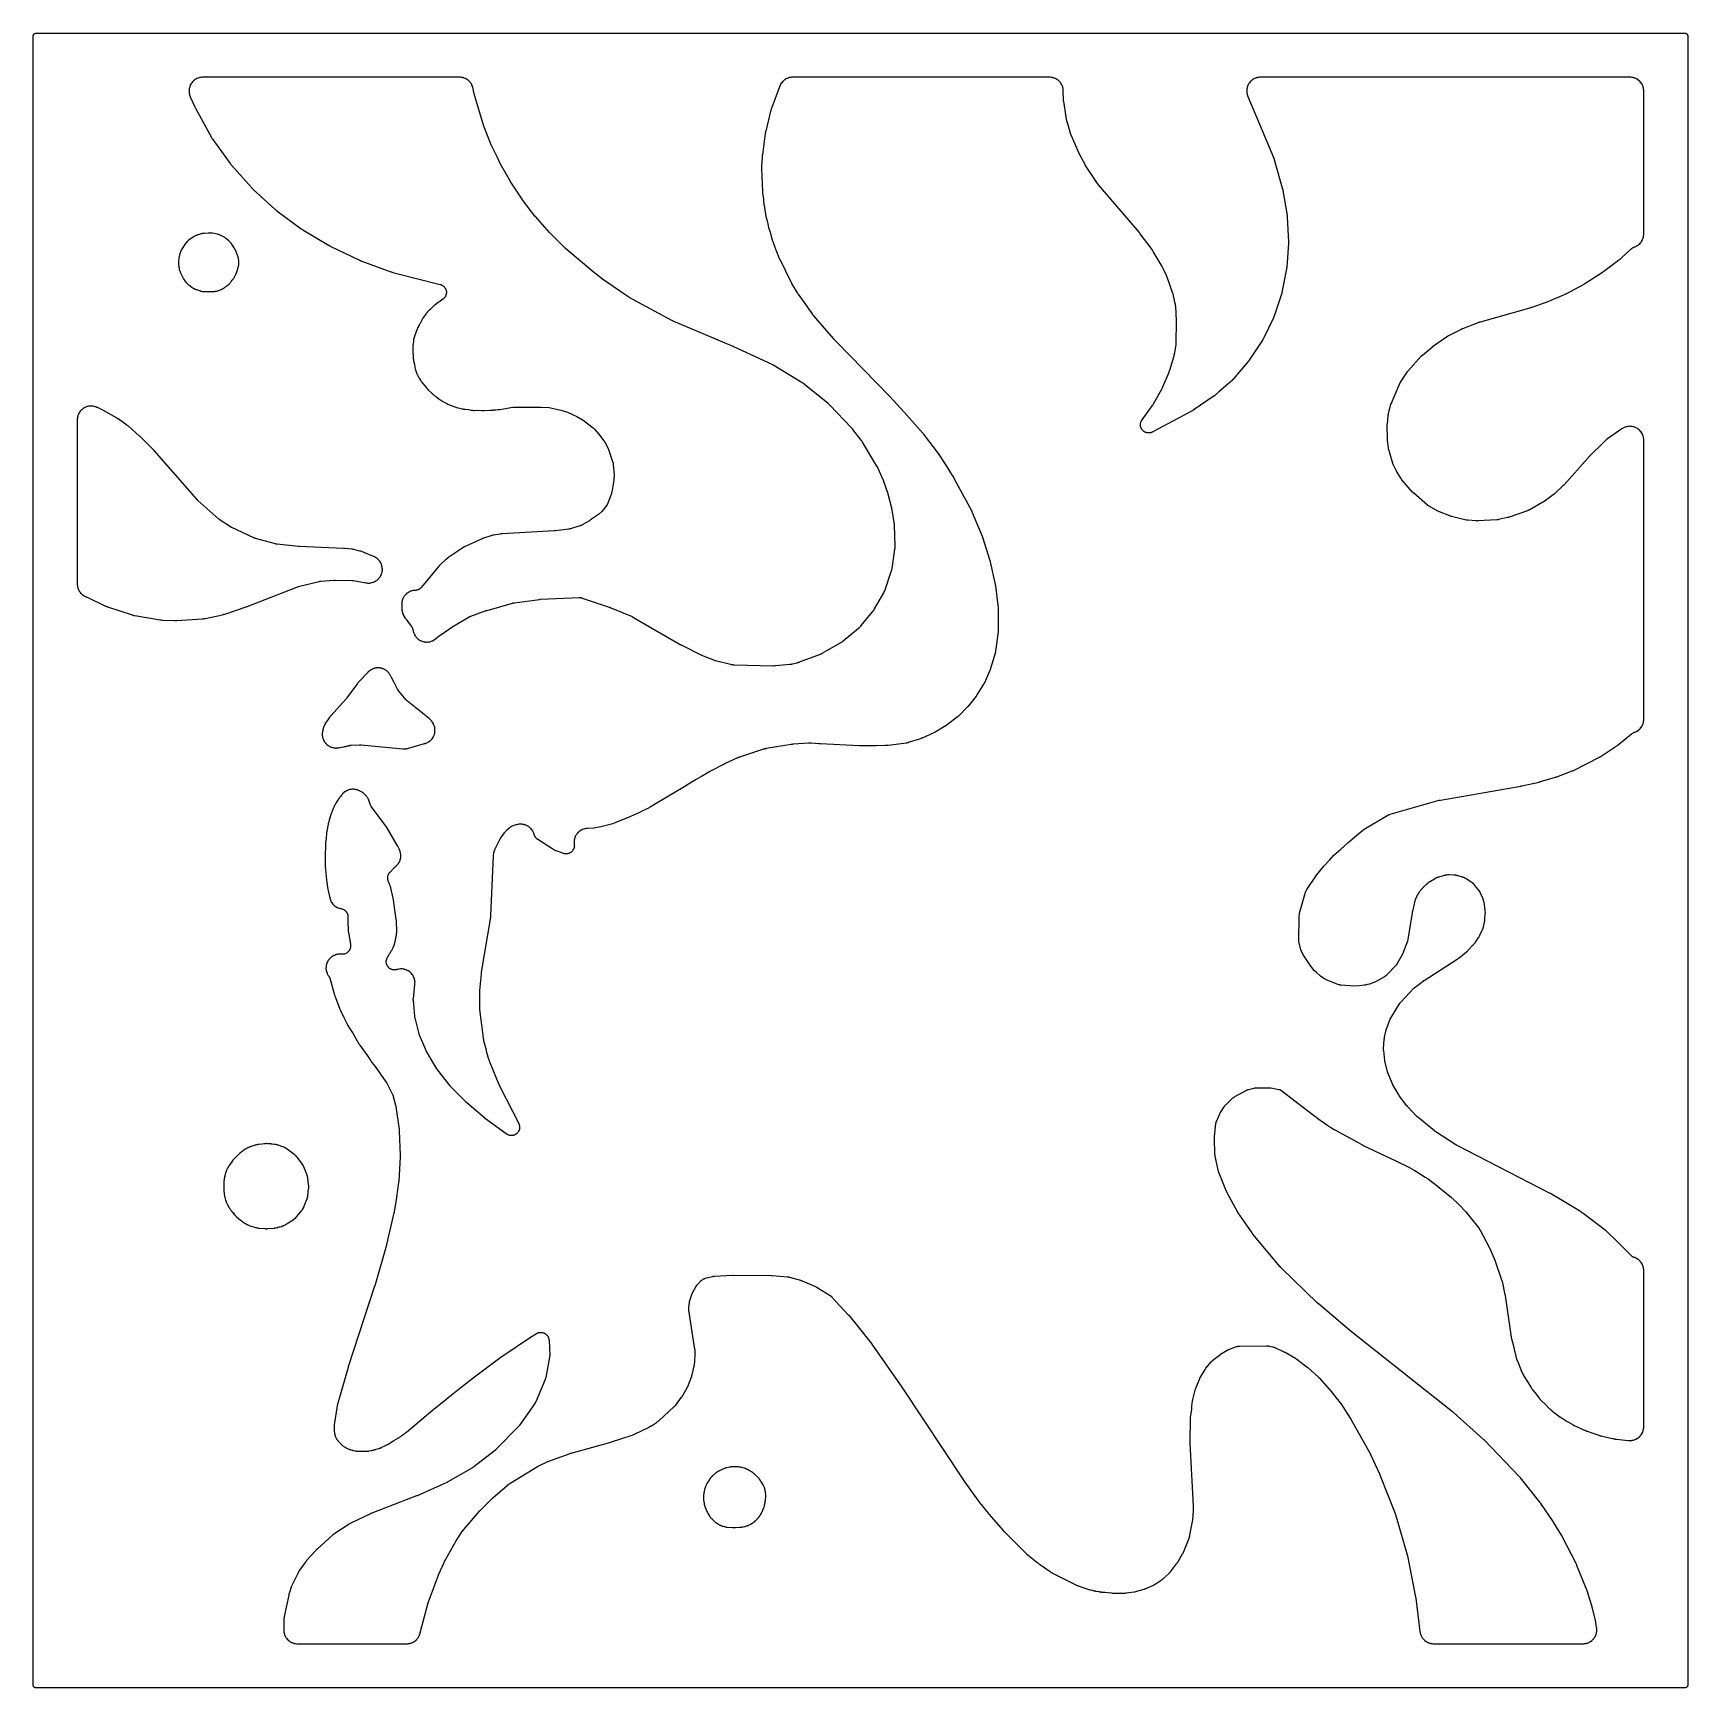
# Model space of a CAD drawing. Header units: millimetres. Extents: x 0 to 300, y 0 to 300.
import ezdxf

# ---------------------------------------------------------------- set-up
doc = ezdxf.new("R2010")
doc.units = ezdxf.units.MM
doc.layers.add('CUT', color=7, linetype='CONTINUOUS')

msp = doc.modelspace()

# ---------------------------------------------------------------- linework, layer by layer
at = {"layer": 'CUT'}
for points in [[(-0.036, 299.6365), (-0.0162, 299.6918), (0.009, 299.745), (0.0392, 299.7954), (0.0743, 299.8427), (0.1137, 299.8863), (0.1573, 299.9257), (0.2046, 299.9608), (0.255, 299.991), (0.3082, 300.0162), (0.3635, 300.036), (0.4206, 300.0503), (0.4788, 300.0589), (0.5522, 300.0625), (1.4375, 300.0625), (2.5547, 300.0625), (125.9453, 300.0625), (298.4808, 300.0625), (298.5102, 300.0625), (299.3955, 300.0625), (299.469, 300.0589), (299.5271, 300.0503), (299.5842, 300.036), (299.6396, 300.0162), (299.6927, 299.991), (299.7432, 299.9608), (299.7904, 299.9257), (299.834, 299.8863), (299.8735, 299.8427), (299.9085, 299.7954), (299.9387, 299.745), (299.9639, 299.6918), (299.9837, 299.6365), (299.998, 299.5794), (300.0066, 299.5212), (300.0102, 299.4478), (300.0102, 298.5625), (300.0102, 1.467), (300.0102, 1.4375), (300.0102, 0.5522), (300.0066, 0.4788), (299.998, 0.4206), (299.9837, 0.3635), (299.9639, 0.3082), (299.9387, 0.255), (299.9085, 0.2046), (299.8735, 0.1573), (299.834, 0.1137), (299.7904, 0.0743), (299.7432, 0.0392), (299.6927, 0.009), (299.6396, -0.0162), (299.5842, -0.036), (299.5271, -0.0503), (299.469, -0.0589), (299.3955, -0.0625), (298.5102, -0.0625), (1.4375, -0.0625), (0.5522, -0.0625), (0.4788, -0.0589), (0.4206, -0.0503), (0.3635, -0.036), (0.3082, -0.0162), (0.255, 0.009), (0.2046, 0.0392), (0.1573, 0.0743), (0.1137, 0.1137), (0.0743, 0.1573), (0.0392, 0.2046), (0.009, 0.255), (-0.0162, 0.3082), (-0.036, 0.3635), (-0.0503, 0.4206), (-0.0589, 0.4788), (-0.0625, 0.5522), (-0.0625, 1.4375), (-0.0625, 298.5625), (-0.0625, 299.4478), (-0.0589, 299.5212), (-0.0503, 299.5794)], [(28.2514, 289.108), (28.2926, 288.9239), (28.3085, 288.8664), (28.3687, 288.6848), (28.3788, 288.6567), (28.3998, 288.6024), (28.4054, 288.5885), (28.4426, 288.499), (28.4486, 288.4853), (29.245, 286.6987), (29.2501, 286.6876), (29.2838, 286.6159), (29.2891, 286.6049), (29.3333, 286.5158), (29.3388, 286.5049), (29.3754, 286.4346), (29.3811, 286.4239), (32.2637, 281.1551), (32.2731, 281.1385), (32.3364, 281.0311), (32.3464, 281.0148), (32.43, 280.8827), (32.4406, 280.8667), (32.5106, 280.7636), (32.5216, 280.7479), (35.6947, 276.3816), (35.7037, 276.3696), (35.7626, 276.2927), (35.7718, 276.2809), (35.8482, 276.1862), (35.8577, 276.1747), (35.9203, 276.1007), (35.9301, 276.0894), (39.5321, 272.0476), (39.5426, 272.036), (39.6123, 271.9618), (39.6232, 271.9505), (39.713, 271.8597), (39.7242, 271.8487), (39.7977, 271.7783), (39.8091, 271.7676), (43.8524, 268.0869), (43.8636, 268.0769), (43.9373, 268.0132), (43.9488, 268.0035), (44.0433, 267.9257), (44.055, 267.9163), (44.1318, 267.8563), (44.1437, 267.8472), (48.5571, 264.5716), (48.5692, 264.5628), (48.6489, 264.5067), (48.6612, 264.4983), (48.763, 264.4304), (48.7755, 264.4222), (48.8579, 264.3702), (48.8707, 264.3623), (53.6319, 261.5177), (53.644, 261.5107), (53.7231, 261.4658), (53.7354, 261.4591), (53.8361, 261.4051), (53.8485, 261.3987), (53.9297, 261.3576), (53.9423, 261.3514), (59.0297, 258.9239), (59.0423, 258.9181), (59.1243, 258.8812), (59.137, 258.8757), (59.241, 258.8318), (59.2538, 258.8266), (59.3374, 258.7936), (59.3503, 258.7887), (64.8031, 256.7797), (64.8176, 256.7746), (64.9121, 256.7425), (64.9267, 256.7377), (65.0464, 256.7005), (65.0612, 256.6961), (65.1572, 256.6689), (65.1721, 256.6649), (73.7342, 254.4736), (73.7769, 254.4615), (73.8546, 254.4375), (73.938, 254.4071), (73.9925, 254.3842), (74.0725, 254.3457), (74.1244, 254.3176), (74.2003, 254.2714), (74.2492, 254.2382), (74.3201, 254.1849), (74.3655, 254.147), (74.4308, 254.0869), (74.4723, 254.0448), (74.5313, 253.9786), (74.5684, 253.9326), (74.6207, 253.8608), (74.6531, 253.8114), (74.698, 253.7348), (74.7254, 253.6824), (74.7626, 253.6018), (74.7846, 253.547), (74.8137, 253.4631), (74.8302, 253.4064), (74.8509, 253.3201), (74.8618, 253.262), (74.8738, 253.1741), (74.8789, 253.1152), (74.8822, 253.0265), (74.8815, 252.9674), (74.8761, 252.8788), (74.8696, 252.8201), (74.8554, 252.7324), (74.8431, 252.6746), (74.8204, 252.5888), (74.8025, 252.5325), (74.7715, 252.4494), (74.7481, 252.3951), (74.709, 252.3154), (74.6804, 252.2637), (74.6336, 252.1882), (74.6, 252.1396), (74.5461, 252.0691), (74.5079, 252.024), (74.4472, 251.9592), (74.4048, 251.9181), (74.3381, 251.8596), (74.2743, 251.809), (74.2389, 251.7823), (72.8318, 250.775), (72.8213, 250.7673), (72.7531, 250.7162), (72.7427, 250.7082), (72.7023, 250.6766), (72.6821, 250.66), (72.5527, 250.5491), (72.5332, 250.5316), (72.4958, 250.4966), (72.4863, 250.4875), (72.4254, 250.4279), (72.4161, 250.4187), (72.2798, 250.2794), (72.1518, 250.1736), (72.1127, 250.1383), (71.9925, 250.0198), (71.9742, 250.0009), (71.9392, 249.9631), (71.9303, 249.9534), (71.8789, 249.8955), (71.8221, 249.8509), (71.8119, 249.8427), (71.7462, 249.7887), (71.7362, 249.7803), (71.6974, 249.747), (71.6779, 249.7295), (71.5555, 249.6148), (71.519, 249.5774), (71.4086, 249.4541), (71.3754, 249.4136), (71.2748, 249.2794), (71.2596, 249.2581), (71.2308, 249.2159), (71.2235, 249.205), (71.1771, 249.1338), (71.17, 249.1228), (71.1623, 249.1103), (71.159, 249.1063), (71.1285, 249.066), (71.0362, 248.933), (71.0223, 248.9119), (70.9959, 248.8702), (70.9892, 248.8595), (70.9683, 248.8248), (70.9352, 248.7859), (70.9251, 248.7737), (70.8606, 248.6936), (70.8508, 248.6812), (70.8134, 248.632), (70.7948, 248.6064), (70.6789, 248.4366), (70.6618, 248.41), (70.6297, 248.3572), (70.6216, 248.3435), (70.5705, 248.2542), (70.5628, 248.2404), (70.182, 247.5323), (70.108, 247.4132), (70.1016, 247.4026), (70.0603, 247.333), (70.0541, 247.3222), (70.0301, 247.2798), (70.0183, 247.2579), (69.9446, 247.1139), (69.9338, 247.0915), (69.9134, 247.0473), (69.9083, 247.0359), (69.8799, 246.9706), (69.7101, 246.6549), (69.7045, 246.6442), (69.6686, 246.5742), (69.6632, 246.5634), (69.6425, 246.5209), (69.6324, 246.4989), (69.5693, 246.3549), (69.56, 246.3325), (69.5428, 246.2885), (69.5385, 246.2772), (69.5114, 246.2034), (69.5073, 246.192), (69.4991, 246.1682), (69.4957, 246.1589), (69.4909, 246.1455), (69.2331, 245.3973), (69.119, 245.1198), (69.1133, 245.1054), (69.0776, 245.0117), (69.0723, 244.9972), (69.0523, 244.9403), (69.0428, 244.911), (68.9868, 244.7213), (68.9724, 244.6613), (68.9362, 244.4668), (68.9314, 244.4363), (68.9234, 244.3766), (68.9216, 244.3613), (68.9109, 244.2616), (68.9094, 244.2462), (68.8975, 244.1), (68.8376, 243.6535), (68.8362, 243.6425), (68.8273, 243.5657), (68.8261, 243.5543), (68.8213, 243.5038), (68.8194, 243.4795), (68.811, 243.3275), (68.8102, 243.304), (68.8096, 243.2633), (68.8095, 243.2522), (68.8097, 243.1759), (68.8098, 243.1635), (68.8124, 243.0533), (68.8057, 242.9713), (68.8046, 242.9553), (68.799, 242.8514), (68.7983, 242.8354), (68.7966, 242.7728), (68.7965, 242.7408), (68.8019, 242.5327), (68.8036, 242.5007), (68.8085, 242.4384), (68.81, 242.4224), (68.821, 242.3189), (68.8229, 242.303), (68.8242, 242.2931), (68.8237, 242.2849), (68.8229, 242.27), (68.8193, 242.1731), (68.819, 242.1581), (68.8182, 242.0999), (68.8186, 242.0701), (68.8259, 241.8764), (68.8277, 241.8466), (68.8328, 241.7886), (68.8343, 241.7737), (68.844, 241.6875), (68.854, 241.2556), (68.8545, 241.2407), (68.8592, 241.1441), (68.8601, 241.1293), (68.8643, 241.0714), (68.8672, 241.0418), (68.8908, 240.85), (68.8951, 240.8205), (68.9051, 240.7633), (68.9078, 240.7487), (68.9267, 240.6539), (68.9298, 240.6393), (69.0798, 239.9735), (69.1296, 239.6121), (69.1323, 239.5945), (69.1515, 239.48), (69.1548, 239.4625), (69.1683, 239.3942), (69.1764, 239.3594), (69.2351, 239.135), (69.2451, 239.1008), (69.2668, 239.0346), (69.2725, 239.0177), (69.2751, 239.0107), (69.3139, 238.8505), (69.332, 238.7899), (69.4003, 238.599), (69.4117, 238.5696), (69.4227, 238.5433), (69.4326, 238.5127), (69.4519, 238.4612), (69.4609, 238.4404), (69.4721, 238.4109), (69.5425, 238.2484), (69.5541, 238.2233), (69.5778, 238.1748), (69.584, 238.1625), (69.6253, 238.0828), (69.6318, 238.0706), (69.6746, 237.9924), (69.6789, 237.9826), (69.7005, 237.9342), (69.7121, 237.9097), (69.79, 237.7545), (69.8165, 237.7072), (69.8297, 237.6859), (69.8641, 237.6147), (69.8717, 237.5994), (69.9226, 237.5009), (69.9306, 237.4859), (69.9629, 237.4277), (69.9802, 237.3984), (70.0984, 237.211), (70.1174, 237.1826), (70.156, 237.1285), (70.1638, 237.1179), (70.2514, 236.9877), (70.2673, 236.9653), (70.2993, 236.9222), (70.3076, 236.9113), (70.3624, 236.8408), (70.371, 236.8301), (71.2347, 235.771), (71.2431, 235.761), (71.2983, 235.6962), (71.3069, 235.6864), (71.3409, 235.6482), (71.3587, 235.629), (71.3607, 235.627), (71.3632, 235.6242), (71.3811, 235.6051), (71.3825, 235.6036), (71.4673, 235.5074), (71.4827, 235.4905), (71.51, 235.4618), (71.5175, 235.4541), (71.5696, 235.4012), (71.5782, 235.3927), (72.338, 234.6522), (72.3485, 234.6422), (72.4169, 234.5786), (72.4276, 234.569), (72.4697, 234.5317), (72.4917, 234.5132), (72.6375, 234.3961), (72.6603, 234.3786), (72.7058, 234.3456), (72.7175, 234.3373), (72.7945, 234.2841), (72.8064, 234.2761), (73.1637, 234.0417), (73.5046, 233.7482), (73.5158, 233.7387), (73.5898, 233.6781), (73.6014, 233.6689), (73.6467, 233.6336), (73.6704, 233.616), (73.8134, 233.5155), (73.8268, 233.5061), (73.8268, 233.506), (73.8513, 233.4897), (73.8999, 233.459), (73.9125, 233.4513), (73.9946, 233.4022), (74.0073, 233.3947), (74.0239, 233.3854), (74.82, 232.9352), (74.8373, 232.9258), (74.9506, 232.8665), (74.9682, 232.8577), (75.1128, 232.788), (75.1307, 232.7798), (75.2477, 232.7281), (75.2659, 232.7204), (76.2376, 232.3285), (76.2577, 232.3208), (76.3896, 232.273), (76.4101, 232.266), (76.5775, 232.2121), (76.5982, 232.2059), (76.7332, 232.1677), (76.7541, 232.1623), (77.7802, 231.9118), (77.792, 231.909), (77.8689, 231.8919), (77.8808, 231.8893), (77.9272, 231.88), (77.9511, 231.8757), (78.1067, 231.8508), (78.1307, 231.8474), (78.1778, 231.8418), (78.1898, 231.8405), (78.2683, 231.8328), (78.2803, 231.8318), (78.8804, 231.785), (79.3863, 231.6913), (79.401, 231.6888), (79.4962, 231.6736), (79.5109, 231.6715), (79.5683, 231.6637), (79.5978, 231.6605), (79.7899, 231.6443), (79.8196, 231.6425), (79.8775, 231.6405), (79.8923, 231.6402), (79.9888, 231.6392), (80.0036, 231.6393), (80.632, 231.6486), (81.2492, 231.6005), (81.2599, 231.5997), (81.3346, 231.5953), (81.3457, 231.5947), (81.3947, 231.5927), (81.4183, 231.5922), (81.5656, 231.5919), (81.5884, 231.5923), (81.6278, 231.5937), (81.6385, 231.5942), (81.7123, 231.5981), (81.7243, 231.5989), (82.8369, 231.6812), (83.16, 231.686), (83.1804, 231.6866), (83.3132, 231.6931), (83.3336, 231.6945), (83.4999, 231.7083), (83.5202, 231.7103), (83.6523, 231.7259), (83.6725, 231.7286), (83.8558, 231.7565), (84.2569, 231.7862), (84.2571, 231.7862), (84.2791, 231.7878), (84.2914, 231.7889), (84.3711, 231.7964), (84.3834, 231.7977), (84.4833, 231.8092), (84.4955, 231.8108), (84.5748, 231.8216), (84.587, 231.8234), (86.9468, 232.1945), (86.9503, 232.1951), (88.0477, 232.2213), (92.1375, 232.2409), (93.5302, 232.1359), (95.6336, 231.696), (96.8273, 231.3008), (97.5099, 230.9932), (97.6131, 230.9467), (97.754, 230.8833), (98.5265, 230.5353), (99.699, 229.8391), (101.4878, 228.481), (101.4952, 228.4753), (101.5065, 228.4665), (101.5251, 228.4518), (101.5497, 228.4316), (101.5712, 228.4134), (101.5742, 228.4107), (101.5945, 228.3921), (101.6025, 228.384), (101.6646, 228.3183), (101.7007, 228.2779), (101.7124, 228.2639), (101.721, 228.2534), (102.4425, 227.3657), (103.4382, 226.1211), (103.4444, 226.1133), (103.454, 226.101), (103.4696, 226.0805), (103.4901, 226.0527), (103.5078, 226.0277), (103.5216, 226.0076), (103.5294, 225.9961), (103.5322, 225.9918), (103.5484, 225.9664), (103.5836, 225.9094), (103.6039, 225.8747), (103.6105, 225.8628), (103.6153, 225.854), (104.218, 224.7407), (104.2255, 224.7266), (104.2328, 224.7124), (104.2348, 224.7081), (104.2405, 224.6953), (104.2425, 224.6905), (104.2542, 224.6623), (104.2789, 224.5992), (104.2929, 224.5611), (104.2974, 224.5481), (104.3006, 224.5385), (105.0783, 222.1756), (105.0813, 222.1666), (105.0857, 222.1527), (105.0927, 222.1295), (105.1017, 222.0982), (105.1093, 222.0703), (105.1103, 222.0664), (105.1214, 222.0169), (105.1277, 221.9844), (105.1349, 221.9387), (105.1405, 221.8929), (105.1443, 221.8549), (105.1453, 221.8425), (105.146, 221.8332), (105.2775, 219.9105), (105.2555, 219.2401), (105.255, 219.2267), (105.2535, 219.1953), (105.2527, 219.1818), (105.2517, 219.1654), (105.2508, 219.1519), (105.2483, 219.1206), (105.2472, 219.1072), (105.2457, 219.0918), (105.2444, 219.0783), (105.241, 219.0471), (105.2395, 219.0337), (105.2375, 219.0174), (105.2357, 219.004), (105.2314, 218.9729), (105.2294, 218.9595), (104.9581, 217.1952), (104.7497, 216.3802), (104.1715, 214.8352), (104.1675, 214.8248), (104.162, 214.8106), (104.1447, 214.7692), (104.1231, 214.721), (104.0883, 214.6515), (104.0518, 214.5857), (104.0266, 214.5446), (104.0146, 214.5264), (103.9841, 214.4827), (103.9733, 214.4683), (103.9653, 214.4577), (103.0943, 213.3245), (102.4757, 212.7441), (101.2134, 211.9311), (101.2012, 211.923), (101.1225, 211.8695), (101.1104, 211.8612), (101.0639, 211.8279), (101.0405, 211.8102), (100.8934, 211.6937), (100.8493, 211.6551), (100.8215, 211.6283), (99.49, 210.8482), (99.4782, 210.8414), (99.4623, 210.8324), (99.4143, 210.8071), (99.333, 210.7674), (99.2967, 210.7507), (99.2597, 210.7356), (99.1751, 210.7034), (99.1239, 210.6856), (99.1064, 210.6801), (99.0934, 210.6762), (97.3917, 210.1707), (97.3848, 210.1687), (97.3689, 210.1641), (97.3659, 210.1633), (97.3348, 210.155), (97.2721, 210.1395), (97.2505, 210.1345), (97.2202, 210.1287), (97.1398, 210.1147), (97.1052, 210.1094), (94.6395, 209.7796), (94.6323, 209.7787), (94.6155, 209.7765), (94.6083, 209.7757), (94.5913, 209.7737), (94.5825, 209.7727), (94.5619, 209.7705), (94.5531, 209.7696), (94.543, 209.7686), (94.5341, 209.7678), (94.5134, 209.766), (94.5046, 209.7652), (94.5001, 209.7649), (94.4897, 209.7641), (94.4652, 209.7625), (94.4546, 209.7619), (85.0483, 209.2533), (85.0323, 209.2522), (84.9281, 209.2438), (84.9121, 209.2422), (84.7816, 209.2281), (84.7656, 209.2262), (84.662, 209.2122), (84.6461, 209.2098), (83.4684, 209.0182), (83.456, 209.0161), (83.3758, 209.0013), (83.3634, 208.9989), (83.3153, 208.989), (83.2909, 208.9834), (83.1325, 208.9438), (83.1083, 208.9372), (83.0612, 208.9233), (83.0492, 208.9197), (82.9714, 208.8949), (82.9595, 208.891), (81.441, 208.373), (81.4266, 208.3679), (81.3333, 208.3334), (81.319, 208.3279), (81.2031, 208.2816), (81.189, 208.2758), (81.0976, 208.2366), (81.0836, 208.2304), (78.1421, 206.8787), (78.1301, 206.873), (78.0522, 206.8351), (78.0403, 206.8291), (77.9939, 206.8053), (77.9705, 206.7926), (77.8202, 206.7066), (77.7973, 206.6928), (77.7533, 206.665), (77.7421, 206.6577), (77.6699, 206.6098), (77.6589, 206.6023), (75.1716, 204.8693), (75.1566, 204.8586), (75.0605, 204.7871), (75.0459, 204.7759), (74.9281, 204.6826), (74.9138, 204.6709), (74.8223, 204.5937), (74.8084, 204.5816), (73.827, 203.7009), (73.8192, 203.6938), (73.7651, 203.6435), (73.7571, 203.636), (73.7222, 203.6023), (73.7058, 203.5858), (73.6051, 203.4808), (73.5898, 203.4644), (73.564, 203.4353), (73.557, 203.4273), (73.5095, 203.3719), (73.5018, 203.3628), (70.3512, 199.5435), (70.3236, 199.5116), (70.2715, 199.4542), (70.2118, 199.3943), (70.1703, 199.3564), (70.1052, 199.3024), (70.0603, 199.2685), (69.9905, 199.2208), (69.9426, 199.1913), (69.8686, 199.1503), (69.8181, 199.1255), (69.7406, 199.0917), (69.688, 199.0716), (69.6077, 199.0453), (69.5534, 199.0302), (69.471, 199.0115), (69.4156, 199.0016), (69.3317, 198.9908), (69.2545, 198.9844), (69.2123, 198.9819), (69.1975, 198.9814), (69.183, 198.9807), (69.1263, 198.9773), (69.0973, 198.9749), (68.9119, 198.9548), (68.8544, 198.9457), (68.6743, 198.9083), (68.618, 198.8937), (68.4424, 198.839), (68.3877, 198.819), (68.2182, 198.7476), (68.1658, 198.7224), (68.004, 198.6348), (67.9542, 198.6047), (67.8017, 198.5019), (67.7551, 198.4671), (67.6132, 198.35), (67.5702, 198.3108), (67.4403, 198.1806), (67.4013, 198.1374), (67.2847, 197.9952), (67.25, 197.9484), (67.1477, 197.7956), (67.1177, 197.7457), (67.0307, 197.5836), (67.0057, 197.5311), (66.9348, 197.3614), (66.915, 197.3067), (66.8609, 197.1309), (66.8465, 197.0745), (66.8096, 196.8943), (66.8007, 196.8368), (66.7815, 196.6539), (66.7782, 196.5958), (66.7768, 196.4118), (66.7792, 196.3537), (66.7958, 196.168), (66.7991, 196.1391), (66.8042, 196.102), (66.8057, 196.0914), (66.8086, 196.0695), (66.8107, 196.0519), (66.8143, 196.0199), (66.819, 195.9594), (66.823, 195.8662), (66.8238, 195.8128), (66.8236, 195.8006), (66.8233, 195.7905), (66.8232, 195.7784), (66.8232, 195.7679), (66.8229, 195.7472), (66.8228, 195.743), (66.8225, 195.7331), (66.8217, 195.7098), (66.8213, 195.7011), (66.8209, 195.6889), (66.8209, 195.6882), (66.8208, 195.6726), (66.8219, 195.4724), (66.8255, 195.41), (66.8471, 195.2137), (66.8571, 195.152), (66.899, 194.959), (66.9154, 194.8987), (66.9772, 194.7112), (66.9997, 194.6529), (67.0806, 194.4728), (67.1092, 194.4172), (67.2084, 194.2464), (67.2425, 194.1941), (67.3606, 194.0323), (67.3796, 194.0076), (67.4181, 193.9603), (67.4281, 193.9483), (67.4942, 193.8712), (67.5045, 193.8594), (67.5488, 193.8104), (67.5718, 193.7839), (67.6209, 193.7252), (67.6491, 193.6895), (67.6558, 193.6806), (67.6629, 193.671), (68.5235, 192.4954), (68.549, 192.4587), (68.594, 192.3904), (68.6394, 192.3134), (68.667, 192.2607), (68.7045, 192.1796), (68.7268, 192.1245), (68.756, 192.0401), (68.779, 191.9615), (68.7905, 191.9183), (68.8672, 191.5973), (68.8709, 191.5827), (68.896, 191.488), (68.9001, 191.4734), (68.9166, 191.4169), (68.9258, 191.3882), (68.9894, 191.2057), (69.012, 191.1498), (69.0925, 190.977), (69.1206, 190.9237), (69.218, 190.7599), (69.2514, 190.7097), (69.3647, 190.5564), (69.4029, 190.5098), (69.531, 190.3687), (69.5738, 190.3261), (69.7154, 190.1986), (69.7622, 190.1606), (69.9159, 190.0479), (69.9663, 190.0147), (70.1305, 189.918), (70.184, 189.8901), (70.3571, 189.8104), (70.4131, 189.788), (70.5933, 189.7261), (70.6513, 189.7094), (70.8368, 189.6658), (70.8962, 189.655), (71.0852, 189.6304), (71.1453, 189.6256), (71.3358, 189.62), (71.3961, 189.6212), (71.5862, 189.6348), (71.646, 189.6421), (71.8338, 189.6747), (71.8926, 189.688), (72.0762, 189.7392), (72.1334, 189.7583), (72.3109, 189.8278), (72.3659, 189.8525), (72.5355, 189.9394), (72.5877, 189.9696), (72.75, 190.0745), (72.7749, 190.0915), (72.8227, 190.1259), (72.8348, 190.1348), (72.9129, 190.1941), (72.9248, 190.2034), (73.5762, 190.7242), (73.5816, 190.7285), (73.5944, 190.7385), (73.5998, 190.7428), (73.613, 190.7529), (73.6197, 190.7581), (73.6356, 190.7702), (73.6424, 190.7753), (73.6503, 190.7812), (73.6572, 190.7862), (73.6733, 190.798), (73.6802, 190.803), (73.6838, 190.8056), (73.6921, 190.8114), (73.7114, 190.8249), (73.7197, 190.8306), (76.0391, 192.4127), (76.0441, 192.416), (76.0556, 192.4238), (76.0606, 192.4271), (76.0723, 192.4349), (76.0784, 192.4389), (76.0926, 192.4481), (76.0987, 192.4521), (76.1058, 192.4566), (76.112, 192.4605), (76.1264, 192.4696), (76.1326, 192.4734), (76.1358, 192.4754), (76.1431, 192.4799), (76.1604, 192.4903), (76.1678, 192.4947), (79.0031, 194.1703), (79.0124, 194.1757), (79.0269, 194.1841), (79.0509, 194.1974), (79.0832, 194.2146), (79.1122, 194.2295), (79.1355, 194.2409), (79.1488, 194.2473), (79.1538, 194.2496), (79.1831, 194.2628), (79.2488, 194.2907), (79.2885, 194.3066), (79.3021, 194.3116), (79.3121, 194.3153), (82.1018, 195.3131), (82.1074, 195.315), (82.1206, 195.3196), (82.1262, 195.3216), (82.1397, 195.3262), (82.1466, 195.3286), (82.1628, 195.334), (82.1698, 195.3363), (82.1778, 195.3389), (82.1848, 195.3411), (82.2012, 195.3463), (82.2082, 195.3485), (82.2117, 195.3495), (82.2201, 195.3521), (82.2395, 195.3578), (82.2478, 195.3602), (86.8743, 196.6823), (86.8901, 196.6867), (86.9272, 196.6966), (86.9431, 196.7006), (86.9624, 196.7054), (86.9784, 196.7092), (87.0157, 196.7177), (87.0317, 196.7212), (87.0501, 196.725), (87.0662, 196.7282), (87.1038, 196.7353), (87.1199, 196.7382), (87.1396, 196.7416), (87.1558, 196.7442), (87.1936, 196.7499), (87.2099, 196.7523), (91.767, 197.3597), (91.7768, 197.3609), (91.7998, 197.3637), (91.8096, 197.3649), (91.8216, 197.3662), (91.8314, 197.3672), (91.8544, 197.3695), (91.8643, 197.3705), (91.8756, 197.3715), (91.8855, 197.3723), (91.9085, 197.3741), (91.9184, 197.3748), (91.9304, 197.3756), (91.9403, 197.3762), (91.9634, 197.3775), (91.9732, 197.378), (98.9306, 197.6881), (98.9725, 197.689), (99.0492, 197.6888), (99.1328, 197.6847), (99.1883, 197.6795), (99.2712, 197.6676), (99.3259, 197.6572), (99.4074, 197.6377), (99.481, 197.6165), (99.521, 197.6039), (104.5605, 195.8905), (104.5666, 195.8884), (104.5808, 195.8834), (104.5869, 195.8813), (104.6014, 195.8761), (104.6089, 195.8734), (104.6262, 195.8671), (104.6336, 195.8643), (104.6422, 195.8611), (104.6496, 195.8583), (104.6669, 195.8516), (104.6743, 195.8487), (104.678, 195.8472), (104.6868, 195.8437), (104.707, 195.8354), (104.7157, 195.8318), (108.5388, 194.2238), (108.5518, 194.2182), (108.5822, 194.2049), (108.5952, 194.199), (108.6108, 194.1919), (108.6236, 194.1859), (108.6534, 194.1717), (108.6661, 194.1655), (108.6807, 194.1582), (108.6933, 194.1518), (108.7227, 194.1366), (108.7352, 194.13), (108.7505, 194.1219), (108.7629, 194.1151), (108.7918, 194.099), (108.8041, 194.092), (117.2574, 189.2051), (117.2652, 189.2007), (117.3194, 189.1705), (117.3278, 189.1659), (117.3959, 189.1292), (117.4042, 189.1248), (117.4586, 189.0967), (117.4675, 189.0922), (121.1374, 187.2695), (121.1493, 187.2637), (121.2272, 187.2271), (121.2393, 187.2217), (121.3382, 187.1779), (121.3503, 187.1727), (121.4298, 187.1395), (121.4421, 187.1346), (123.4688, 186.3424), (123.4874, 186.3355), (123.6091, 186.2925), (123.628, 186.2862), (123.7824, 186.2373), (123.8014, 186.2316), (123.9257, 186.1968), (123.945, 186.1917), (126.3705, 185.5977), (126.3862, 185.5941), (126.4887, 185.5719), (126.5045, 185.5687), (126.5664, 185.557), (126.5983, 185.5519), (126.8061, 185.5242), (126.8382, 185.5208), (126.901, 185.5158), (126.9171, 185.5148), (127.0219, 185.5093), (127.038, 185.5087), (134.1291, 185.3318), (134.1462, 185.3317), (134.2573, 185.3321), (134.2744, 185.3324), (134.4138, 185.3368), (134.4309, 185.3376), (134.5418, 185.3443), (134.5588, 185.3456), (137.162, 185.578), (137.1731, 185.5791), (137.2501, 185.5874), (137.2616, 185.5888), (137.3119, 185.5952), (137.3362, 185.5988), (137.4866, 185.6243), (137.5097, 185.6286), (137.5497, 185.637), (137.5605, 185.6394), (137.6352, 185.6565), (137.6473, 185.6594), (138.5115, 185.8764), (138.5282, 185.8808), (138.6354, 185.911), (138.6519, 185.9159), (138.7854, 185.9577), (138.8017, 185.9631), (138.9071, 185.9994), (138.9233, 186.0052), (142.6971, 187.4277), (142.7085, 187.4321), (142.7824, 187.4617), (142.7937, 187.4664), (142.8378, 187.4851), (142.8602, 187.4951), (143.004, 187.5632), (143.026, 187.5742), (143.0684, 187.5964), (143.0792, 187.6022), (143.1489, 187.6406), (143.1596, 187.6466), (146.4097, 189.5241), (146.4206, 189.5305), (146.4909, 189.5731), (146.5016, 189.5798), (146.5433, 189.6063), (146.5644, 189.6203), (146.6992, 189.7141), (146.7197, 189.729), (146.759, 189.7589), (146.769, 189.7667), (146.8333, 189.8178), (146.8431, 189.8258), (149.6184, 192.1277), (149.629, 192.1366), (149.697, 192.1957), (149.7074, 192.205), (149.7474, 192.2414), (149.7675, 192.2606), (149.8949, 192.3879), (149.9141, 192.4079), (149.9506, 192.4479), (149.9598, 192.4583), (150.019, 192.5262), (150.028, 192.5368), (152.2124, 195.1647), (152.2208, 195.175), (152.2745, 195.2426), (152.2827, 195.2531), (152.3141, 195.2945), (152.3297, 195.316), (152.4279, 195.4581), (152.4425, 195.4803), (152.4701, 195.5243), (152.4771, 195.5356), (152.5214, 195.6098), (152.5281, 195.6212), (154.2005, 198.5678), (154.2074, 198.5802), (154.2509, 198.6613), (154.2575, 198.6739), (154.2825, 198.7233), (154.2947, 198.7488), (154.3701, 198.9168), (154.3811, 198.9429), (154.4013, 198.9944), (154.4063, 199.0077), (154.438, 199.0941), (154.4427, 199.1075), (155.5582, 202.3927), (155.5624, 202.4056), (155.5888, 202.4896), (155.5927, 202.5026), (155.6075, 202.5535), (155.6144, 202.5797), (155.6558, 202.7509), (155.6615, 202.7773), (155.6716, 202.8293), (155.6741, 202.8427), (155.6889, 202.9295), (155.691, 202.9429), (156.211, 206.4645), (156.2128, 206.4777), (156.2236, 206.5642), (156.2251, 206.5776), (156.2305, 206.6297), (156.2326, 206.6564), (156.2426, 206.8304), (156.2435, 206.8572), (156.2442, 206.9096), (156.2442, 206.923), (156.2433, 207.0101), (156.243, 207.0235), (156.1204, 210.829), (156.1194, 210.8485), (156.1112, 210.9751), (156.1097, 210.9945), (156.0942, 211.1529), (156.092, 211.1723), (156.0756, 211.2981), (156.0727, 211.3174), (155.7008, 213.5882), (155.6986, 213.6008), (155.6834, 213.6826), (155.681, 213.6951), (155.6597, 213.7974), (155.657, 213.8099), (155.6383, 213.891), (155.6353, 213.9034), (155.0522, 216.2094), (155.0494, 216.22), (155.0293, 216.2937), (155.0261, 216.3051), (154.9993, 216.3964), (154.9959, 216.4075), (154.9733, 216.4793), (154.9695, 216.491), (154.2156, 218.7255), (154.211, 218.7387), (154.1801, 218.8237), (154.1752, 218.8367), (154.1339, 218.9425), (154.1287, 218.9554), (154.0939, 219.0389), (154.0884, 219.0517), (153.1676, 221.1235), (153.16, 221.1399), (153.1089, 221.2461), (153.1008, 221.2623), (153.0327, 221.3936), (153.0241, 221.4095), (152.9667, 221.5124), (152.9576, 221.5281), (150.364, 225.8637), (150.3543, 225.8794), (150.2893, 225.9807), (150.2791, 225.9961), (150.1938, 226.1207), (150.1831, 226.1358), (150.112, 226.2329), (150.1009, 226.2476), (148.5847, 228.1909), (148.5753, 228.2027), (148.5131, 228.2784), (148.5034, 228.2899), (148.423, 228.383), (148.413, 228.3943), (148.347, 228.4668), (148.3368, 228.4778), (144.4298, 232.5633), (144.4168, 232.5765), (144.3308, 232.6611), (144.3174, 232.6739), (144.2062, 232.7765), (144.1924, 232.7889), (144.1014, 232.8679), (144.0872, 232.8799), (139.8286, 236.3522), (139.812, 236.3652), (139.7032, 236.4478), (139.6862, 236.4602), (139.5461, 236.559), (139.5287, 236.5708), (139.4143, 236.6455), (139.3965, 236.6567), (134.2881, 239.7457), (134.2741, 239.7539), (134.1823, 239.8061), (134.1681, 239.8139), (134.0511, 239.8762), (134.0367, 239.8837), (133.9422, 239.9308), (133.9276, 239.9379), (127.008, 243.1579), (127.0035, 243.16), (126.9724, 243.1742), (126.9676, 243.1763), (126.9285, 243.1937), (126.9238, 243.1958), (126.8929, 243.2092), (126.8878, 243.2114), (115.9782, 247.8328), (115.9687, 247.8369), (115.9464, 247.8467), (115.9369, 247.8509), (115.9253, 247.8561), (115.9158, 247.8605), (115.8938, 247.8707), (115.8844, 247.8751), (115.8735, 247.8803), (115.8642, 247.8849), (115.8424, 247.8957), (115.8331, 247.9003), (115.8217, 247.9061), (115.8125, 247.9109), (115.7909, 247.9221), (115.7817, 247.927), (108.798, 251.6815), (108.2946, 251.9671), (108.2892, 251.9701), (108.2767, 251.9773), (108.2714, 251.9804), (108.2587, 251.9878), (108.2522, 251.9917), (108.237, 252.0008), (108.2305, 252.0047), (108.223, 252.0092), (108.2165, 252.0132), (108.2014, 252.0226), (108.195, 252.0266), (108.1917, 252.0286), (108.1841, 252.0335), (108.1665, 252.0449), (108.159, 252.0498), (107.0326, 252.7931), (103.1855, 255.4265), (101.4878, 256.7528), (96.5085, 260.9776), (96.5016, 260.9836), (96.4854, 260.9976), (96.4785, 261.0037), (96.4701, 261.0111), (96.4632, 261.0172), (96.4473, 261.0316), (96.4405, 261.0378), (96.4327, 261.0449), (96.426, 261.0512), (96.4104, 261.0659), (96.4037, 261.0722), (96.3956, 261.08), (96.3891, 261.0864), (96.3819, 261.0933), (93.6376, 263.8375), (93.6337, 263.8414), (93.6247, 263.8506), (93.6209, 263.8545), (93.6118, 263.8638), (93.6071, 263.8687), (93.5962, 263.88), (93.5937, 263.8826), (93.5865, 263.8903), (93.5825, 263.8946), (93.5738, 263.9041), (93.5616, 263.9176), (93.5563, 263.9236), (91.0326, 266.7698), (91.0279, 266.7752), (91.017, 266.7877), (91.0124, 266.793), (91.0014, 266.8059), (90.9957, 266.8125), (90.9826, 266.828), (90.9784, 266.8332), (90.9712, 266.842), (90.9657, 266.8488), (90.963, 266.8523), (90.9566, 266.8604), (90.9419, 266.8794), (90.9356, 266.8876), (88.6917, 269.8505), (88.6884, 269.8549), (88.6807, 269.8652), (88.6774, 269.8696), (88.6697, 269.8801), (88.6657, 269.8855), (88.6565, 269.8982), (88.6525, 269.9037), (88.648, 269.91), (88.6441, 269.9155), (88.635, 269.9284), (88.6316, 269.9332), (88.6244, 269.9437), (88.6142, 269.9587), (88.6097, 269.9653), (86.5827, 273.0045), (86.579, 273.01), (86.5706, 273.0228), (86.567, 273.0283), (86.5586, 273.0414), (86.5542, 273.0482), (86.5442, 273.0641), (86.5399, 273.0709), (86.535, 273.0788), (86.5307, 273.0857), (86.5209, 273.1018), (86.5168, 273.1087), (86.5146, 273.1122), (86.5098, 273.1205), (86.4986, 273.1397), (86.4938, 273.148), (84.6945, 276.3161), (84.6916, 276.3211), (84.685, 276.333), (84.6822, 276.338), (84.6756, 276.35), (84.6722, 276.3563), (84.6643, 276.3708), (84.6614, 276.3763), (84.6574, 276.3839), (84.6542, 276.3902), (84.6525, 276.3934), (84.6487, 276.4009), (84.64, 276.4184), (84.6363, 276.4259), (84.0616, 277.6037), (83.0542, 279.6714), (83.0502, 279.6798), (83.0408, 279.6994), (83.0369, 279.7079), (83.0322, 279.7181), (83.0283, 279.7265), (83.0202, 279.7447), (83.0119, 279.764), (83.0083, 279.7726), (83.004, 279.7831), (83.0005, 279.7917), (82.9924, 279.8119), (82.989, 279.8205), (81.6872, 283.1654), (81.6838, 283.1742), (81.6761, 283.1947), (81.6728, 283.2035), (81.6689, 283.2143), (81.6657, 283.2232), (81.6584, 283.2438), (81.6553, 283.2527), (81.6518, 283.263), (81.6488, 283.2719), (81.6419, 283.2927), (81.639, 283.3017), (81.6355, 283.3126), (81.6327, 283.3216), (81.6263, 283.3425), (81.6236, 283.3515), (79.9323, 289.0696), (79.9303, 289.0764), (79.9257, 289.0923), (79.9238, 289.0991), (79.9192, 289.1154), (79.9169, 289.1239), (79.9116, 289.1435), (79.9094, 289.1519), (79.9069, 289.1617), (79.9048, 289.1701), (79.8999, 289.1899), (79.8978, 289.1984), (79.8967, 289.2032), (79.8944, 289.2132), (79.8891, 289.2364), (79.8869, 289.2464), (79.7213, 290.0223), (79.7181, 290.0364), (79.6962, 290.128), (79.6927, 290.142), (79.6781, 290.1972), (79.67, 290.2252), (79.6135, 290.4033), (79.5932, 290.458), (79.5206, 290.6274), (79.4951, 290.6798), (79.4065, 290.8414), (79.376, 290.8911), (79.2721, 291.0434), (79.237, 291.0899), (79.1188, 291.2313), (79.0793, 291.2742), (78.948, 291.4035), (78.9045, 291.4423), (78.7612, 291.5583), (78.7142, 291.5927), (78.5603, 291.6942), (78.5102, 291.7239), (78.3472, 291.81), (78.2944, 291.8347), (78.1238, 291.9045), (78.0689, 291.924), (77.8924, 291.977), (77.8358, 291.991), (77.6549, 292.0266), (77.5973, 292.0351), (77.4113, 292.0532), (77.3822, 292.0553), (77.3253, 292.0581), (77.3108, 292.0586), (77.216, 292.0609), (77.2015, 292.0611), (77.1972, 292.0611), (30.7696, 292.0611), (30.7546, 292.0609), (30.6577, 292.0585), (30.6428, 292.058), (30.5845, 292.0551), (30.5548, 292.0528), (30.3644, 292.0338), (30.3054, 292.025), (30.1205, 291.9877), (30.0626, 291.973), (29.8823, 291.9175), (29.8262, 291.8971), (29.6523, 291.824), (29.5985, 291.7981), (29.4327, 291.7081), (29.3818, 291.677), (29.2257, 291.571), (29.1781, 291.535), (29.0334, 291.414), (28.9896, 291.3734), (28.8576, 291.2386), (28.818, 291.194), (28.7001, 291.0467), (28.6652, 290.9983), (28.5624, 290.8401), (28.5325, 290.7884), (28.446, 290.6208), (28.4213, 290.5664), (28.3519, 290.391), (28.3327, 290.3345), (28.2811, 290.153), (28.2676, 290.0949), (28.2343, 289.9092), (28.2267, 289.85), (28.2119, 289.6619), (28.2102, 289.6023), (28.2143, 289.4136), (28.2185, 289.3541), (28.2412, 289.1668)], [(45.5294, 9.6074), (45.5989, 9.4321), (45.6236, 9.3778), (45.7101, 9.2103), (45.7401, 9.1587), (45.8428, 9.0006), (45.8778, 8.9523), (45.9957, 8.8052), (46.0353, 8.7605), (46.1673, 8.6258), (46.2111, 8.5854), (46.3558, 8.4644), (46.4034, 8.4285), (46.5593, 8.3226), (46.6103, 8.2915), (46.776, 8.2016), (46.8298, 8.1758), (47.0036, 8.1027), (47.0597, 8.0824), (47.2399, 8.0269), (47.2977, 8.0123), (47.4826, 7.975), (47.5416, 7.9661), (47.7318, 7.9472), (47.7616, 7.9449), (47.8197, 7.942), (47.8346, 7.9415), (47.9316, 7.9391), (47.9465, 7.9389), (67.6237, 7.9389), (67.6382, 7.9391), (67.7325, 7.9413), (67.747, 7.9419), (67.8036, 7.9446), (67.8325, 7.9467), (68.0177, 7.9647), (68.0751, 7.9731), (68.2551, 8.0083), (68.3114, 8.0222), (68.4872, 8.0747), (68.5419, 8.094), (68.7118, 8.1633), (68.7644, 8.1877), (68.9268, 8.273), (68.9768, 8.3025), (69.1302, 8.4031), (69.1772, 8.4372), (69.3201, 8.5522), (69.3635, 8.5907), (69.4947, 8.7189), (69.5342, 8.7614), (69.6524, 8.9017), (69.6876, 8.9478), (69.7917, 9.0989), (69.8223, 9.1482), (69.9113, 9.3086), (69.9369, 9.3607), (70.01, 9.5289), (70.0306, 9.5832), (70.0879, 9.7601), (70.0961, 9.7879), (70.111, 9.8426), (70.1146, 9.8567), (70.137, 9.9483), (70.1403, 9.9624), (70.1648, 10.0738), (70.1681, 10.0883), (70.1715, 10.1033), (70.1727, 10.1084), (70.1756, 10.1206), (70.1768, 10.1259), (70.1783, 10.1319), (70.1796, 10.1372), (70.1827, 10.1494), (70.1838, 10.154), (70.1864, 10.1639), (70.1901, 10.178), (70.1917, 10.1842), (71.5954, 15.3688), (71.598, 15.3782), (71.6042, 15.4002), (71.6069, 15.4096), (71.6103, 15.421), (71.6131, 15.4304), (71.6198, 15.4522), (71.6227, 15.4615), (71.6261, 15.4722), (71.6291, 15.4815), (71.6362, 15.5032), (71.6394, 15.5125), (71.6432, 15.5238), (71.6464, 15.533), (71.654, 15.5545), (71.6574, 15.5637), (73.4243, 20.3848), (73.4266, 20.391), (73.4321, 20.4055), (73.4344, 20.4118), (73.4401, 20.4266), (73.4431, 20.4342), (73.45, 20.4519), (73.4531, 20.4595), (73.4566, 20.4682), (73.4597, 20.4758), (73.467, 20.4934), (73.4702, 20.501), (73.4718, 20.5049), (73.4757, 20.5137), (73.4847, 20.5343), (73.4886, 20.5432), (74.457, 22.6896), (74.4609, 22.6981), (74.4701, 22.718), (74.4741, 22.7265), (74.4789, 22.7365), (74.4829, 22.7449), (74.4924, 22.7643), (74.4965, 22.7726), (74.5013, 22.7822), (74.5055, 22.7904), (74.5155, 22.8097), (74.5198, 22.818), (74.5251, 22.828), (74.5294, 22.8362), (74.5398, 22.8552), (74.5442, 22.8634), (76.6843, 26.7209), (76.6898, 26.7306), (76.7028, 26.7534), (76.7084, 26.7631), (76.7154, 26.7749), (76.7211, 26.7845), (76.7347, 26.8069), (76.7405, 26.8165), (76.7473, 26.8275), (76.7533, 26.837), (76.7674, 26.859), (76.7735, 26.8685), (76.7811, 26.8799), (76.7873, 26.8892), (76.8019, 26.911), (76.8083, 26.9202), (77.8912, 28.482), (77.8978, 28.4913), (77.9133, 28.5131), (77.92, 28.5223), (77.9282, 28.5336), (77.935, 28.5428), (77.9511, 28.5642), (77.958, 28.5733), (77.966, 28.5837), (77.9731, 28.5927), (77.9896, 28.6136), (77.9968, 28.6225), (78.0056, 28.6334), (78.0129, 28.6422), (78.03, 28.6627), (78.0374, 28.6715), (80.8636, 31.9729), (80.8682, 31.9783), (80.879, 31.9908), (80.8837, 31.9961), (80.8949, 32.0088), (80.9007, 32.0153), (80.9143, 32.0303), (80.9201, 32.0368), (80.9269, 32.0442), (80.9329, 32.0506), (80.9468, 32.0654), (80.9528, 32.0718), (80.9559, 32.075), (80.963, 32.0824), (80.9798, 32.0996), (80.9871, 32.1069), (83.1549, 34.2751), (83.1613, 34.2815), (83.1765, 34.2963), (83.183, 34.3026), (83.1908, 34.3102), (83.1973, 34.3164), (83.2126, 34.3307), (83.2192, 34.3369), (83.2268, 34.3439), (83.2335, 34.35), (83.2491, 34.3641), (83.2558, 34.3701), (83.264, 34.3774), (83.2708, 34.3834), (83.2867, 34.3972), (83.2935, 34.403), (86.3284, 36.9866), (86.3353, 36.9924), (86.346, 37.0013), (86.3639, 37.0159), (86.3882, 37.0351), (86.41, 37.0518), (86.4275, 37.0648), (86.4376, 37.0722), (86.4413, 37.0749), (86.4635, 37.0904), (86.5132, 37.1241), (86.5434, 37.1436), (86.5537, 37.1501), (86.5614, 37.1548), (91.4195, 40.1012), (91.4292, 40.107), (91.452, 40.1204), (91.4618, 40.1261), (91.4737, 40.133), (91.4836, 40.1385), (91.5067, 40.1514), (91.5166, 40.1568), (91.528, 40.163), (91.538, 40.1683), (91.5614, 40.1805), (91.5715, 40.1857), (91.5838, 40.192), (91.5939, 40.197), (91.6176, 40.2087), (91.6277, 40.2136), (93.2559, 40.9893), (93.2657, 40.994), (93.2887, 41.0046), (93.2985, 41.0091), (93.3106, 41.0145), (93.3206, 41.0188), (93.3438, 41.0289), (93.3538, 41.0331), (93.3653, 41.038), (93.3753, 41.0421), (93.3988, 41.0516), (93.4089, 41.0556), (93.4212, 41.0604), (93.4313, 41.0643), (93.455, 41.0732), (93.4652, 41.077), (97.3087, 42.4721), (97.3155, 42.4746), (97.3314, 42.4802), (97.3383, 42.4826), (97.3547, 42.4883), (97.3631, 42.4911), (97.3828, 42.4977), (97.3913, 42.5005), (97.401, 42.5036), (97.4096, 42.5063), (97.4295, 42.5126), (97.438, 42.5152), (97.4423, 42.5165), (97.4524, 42.5195), (97.4761, 42.5263), (97.4863, 42.5292), (104.6717, 44.5098), (104.6783, 44.5117), (104.7246, 44.525), (104.7317, 44.5271), (104.7893, 44.5444), (104.7962, 44.5466), (104.8415, 44.5609), (104.849, 44.5632), (108.5501, 45.7816), (108.5692, 45.7882), (108.6927, 45.8335), (108.7116, 45.8408), (108.8644, 45.9029), (108.8831, 45.9108), (109.0032, 45.9643), (109.0215, 45.9728), (111.6462, 47.2502), (111.6628, 47.2587), (111.7703, 47.3152), (111.7868, 47.3241), (111.9194, 47.3992), (111.9355, 47.4087), (112.0393, 47.4718), (112.0551, 47.4818), (112.9754, 48.0815), (112.9856, 48.0883), (113.0512, 48.133), (113.0612, 48.14), (113.1002, 48.1676), (113.1198, 48.1822), (113.2453, 48.2794), (113.2643, 48.2948), (113.3009, 48.3255), (113.3101, 48.3335), (113.3698, 48.3859), (113.3789, 48.394), (116.2074, 50.9791), (116.2173, 50.9883), (116.2804, 51.0486), (116.29, 51.058), (116.3271, 51.0951), (116.3457, 51.1145), (116.4635, 51.2434), (116.4812, 51.2636), (116.5148, 51.3039), (116.5233, 51.3143), (116.5778, 51.3825), (116.5861, 51.3931), (117.536, 52.6397), (117.5489, 52.6573), (117.6307, 52.773), (117.6429, 52.791), (117.7401, 52.9398), (117.7517, 52.9583), (117.8248, 53.0797), (117.8357, 53.0985), (118.5854, 54.4521), (118.5907, 54.4619), (118.6273, 54.531), (118.6327, 54.5414), (118.6558, 54.5872), (118.6665, 54.6094), (118.7302, 54.7497), (118.7396, 54.7715), (118.7551, 54.8097), (118.7593, 54.8201), (118.7871, 54.8922), (118.7915, 54.904), (119.3715, 56.506), (119.3775, 56.5234), (119.4146, 56.6366), (119.42, 56.6541), (119.4622, 56.7976), (119.4671, 56.8153), (119.4973, 56.9306), (119.5016, 56.9484), (119.8293, 58.38), (119.8321, 58.3933), (119.8499, 58.48), (119.8525, 58.4934), (119.862, 58.5458), (119.8663, 58.5727), (119.89, 58.748), (119.893, 58.7751), (119.8977, 58.8281), (119.8988, 58.8417), (119.9046, 58.93), (119.9053, 58.9436), (119.9839, 60.754), (119.9844, 60.7689), (119.9862, 60.866), (119.9863, 60.8809), (119.9859, 60.9393), (119.9849, 60.9691), (119.974, 61.1629), (119.9716, 61.1927), (119.9655, 61.2507), (119.9637, 61.2655), (119.951, 61.3617), (119.9489, 61.3765), (118.843, 68.4167), (118.8414, 68.4269), (118.8391, 68.4426), (118.8357, 68.4687), (118.8317, 68.5038), (118.8286, 68.535), (118.8283, 68.5394), (118.8255, 68.5944), (118.8241, 68.6695), (118.8256, 68.7408), (118.8286, 68.791), (118.8321, 68.8327), (118.8335, 68.8461), (118.8346, 68.8563), (118.9549, 69.871), (118.9563, 69.8822), (118.9583, 69.8973), (118.9653, 69.9419), (118.9788, 70.016), (118.9854, 70.0487), (118.9932, 70.081), (119.0123, 70.1539), (119.0248, 70.1973), (119.0294, 70.2118), (119.0329, 70.2225), (119.3776, 71.2672), (119.381, 71.2773), (119.3863, 71.2928), (119.3955, 71.3184), (119.4084, 71.3525), (119.4203, 71.3826), (119.4302, 71.4063), (119.436, 71.4198), (119.4382, 71.4247), (119.4515, 71.4536), (119.4821, 71.5174), (119.5014, 71.5552), (119.5082, 71.5678), (119.5133, 71.5771), (120.2012, 72.8149), (120.2062, 72.8238), (120.2141, 72.8376), (120.2273, 72.8601), (120.2456, 72.89), (120.2622, 72.9163), (120.2647, 72.92), (120.2961, 72.9647), (120.3408, 73.0244), (120.3855, 73.0793), (120.4185, 73.1169), (120.4466, 73.1474), (120.456, 73.1571), (120.4631, 73.1644), (121.1034, 73.8128), (121.1325, 73.841), (121.187, 73.8915), (121.2489, 73.9438), (121.2917, 73.9767), (121.358, 74.0232), (121.4036, 74.0522), (121.4738, 74.0926), (121.5218, 74.1173), (121.5954, 74.1512), (121.6454, 74.1715), (121.7218, 74.1986), (121.7928, 74.2203), (121.8318, 74.2313), (123.1636, 74.573), (123.1746, 74.5757), (123.1895, 74.5794), (123.234, 74.589), (123.3086, 74.6032), (123.3417, 74.6088), (123.375, 74.6132), (123.4505, 74.6217), (123.4958, 74.6256), (123.5112, 74.6266), (123.5225, 74.6272), (126.7496, 74.7847), (126.7548, 74.785), (126.7668, 74.7855), (126.772, 74.7857), (126.7844, 74.7862), (126.7907, 74.7864), (126.8056, 74.7868), (126.8119, 74.787), (126.8193, 74.7872), (126.8256, 74.7873), (126.8405, 74.7875), (126.8461, 74.7876), (126.8581, 74.7877), (126.8753, 74.7877), (126.8828, 74.7876), (133.7905, 74.7336), (133.7975, 74.7335), (133.814, 74.7333), (133.821, 74.7331), (133.8379, 74.7327), (133.8465, 74.7325), (133.8667, 74.7318), (133.8754, 74.7315), (133.8853, 74.7311), (133.894, 74.7307), (133.9142, 74.7296), (133.9229, 74.7291), (133.9274, 74.7288), (133.9376, 74.7281), (133.9615, 74.7264), (133.9717, 74.7256), (136.7483, 74.4895), (136.7586, 74.4885), (136.7746, 74.487), (136.8008, 74.4841), (136.8355, 74.4797), (136.8664, 74.4752), (136.891, 74.4713), (136.905, 74.4689), (136.9102, 74.468), (136.9404, 74.4621), (137.0073, 74.4478), (137.0472, 74.4383), (137.0606, 74.4348), (137.0705, 74.4321), (139.0852, 73.8804), (139.1005, 73.8761), (139.1359, 73.8658), (139.151, 73.8612), (139.1695, 73.8554), (139.1845, 73.8506), (139.2196, 73.839), (139.2346, 73.8338), (139.2517, 73.8278), (139.2666, 73.8225), (139.3012, 73.8096), (139.316, 73.804), (139.3339, 73.797), (139.3486, 73.7911), (139.3828, 73.777), (139.3974, 73.7709), (141.8034, 72.731), (141.8185, 72.7243), (141.8537, 72.7083), (141.8687, 72.7013), (141.8869, 72.6926), (141.9018, 72.6854), (141.9363, 72.6681), (141.9511, 72.6606), (141.9679, 72.6518), (141.9825, 72.644), (142.0164, 72.6255), (142.0308, 72.6174), (142.0483, 72.6074), (142.0626, 72.5991), (142.0958, 72.5793), (142.11, 72.5707), (144.4616, 71.1123), (144.4702, 71.1069), (144.4836, 71.0984), (144.5056, 71.084), (144.5347, 71.0643), (144.5602, 71.0463), (144.5638, 71.0437), (144.6071, 71.01), (144.6647, 70.9623), (144.7176, 70.9149), (144.7536, 70.88), (144.7828, 70.8503), (144.7921, 70.8404), (144.7991, 70.833), (147.7569, 67.6123), (147.7626, 67.6057), (147.7723, 67.5942), (147.7769, 67.5887), (147.7801, 67.5849), (147.788, 67.5753), (147.7913, 67.5712), (149.801, 65.1066), (151.691, 62.7442), (151.6941, 62.7402), (151.7014, 62.731), (151.7046, 62.727), (151.7119, 62.7176), (151.7157, 62.7127), (151.7245, 62.7013), (151.7282, 62.6964), (151.7326, 62.6908), (151.7363, 62.6858), (151.7449, 62.6743), (151.7482, 62.6699), (151.7551, 62.6605), (151.7649, 62.647), (151.7691, 62.6411), (152.1419, 62.1187), (157.4872, 54.4768), (168.7927, 37.4083), (168.7972, 37.4017), (168.8043, 37.3913), (168.8062, 37.3884), (168.8097, 37.3831), (168.8346, 37.3462), (168.8385, 37.3406), (168.87, 37.2949), (168.8739, 37.2894), (168.8992, 37.2536), (168.9034, 37.2478), (171.7002, 33.3957), (171.7063, 33.3875), (171.7493, 33.3304), (171.756, 33.3216), (171.8109, 33.2514), (171.8176, 33.243), (171.862, 33.1883), (171.8694, 33.1794), (172.5446, 32.3789), (173.0993, 31.6369), (173.1056, 31.6286), (173.1499, 31.5715), (173.1568, 31.5627), (173.2133, 31.4925), (173.2203, 31.484), (173.266, 31.4294), (173.2735, 31.4205), (175.8485, 28.458), (175.8553, 28.4503), (175.9035, 28.3967), (175.911, 28.3885), (175.9723, 28.3229), (175.9799, 28.315), (176.0292, 28.264), (176.0374, 28.2558), (176.0517, 28.2416), (176.0598, 28.2331), (176.0691, 28.2237), (179.8164, 24.5014), (179.8264, 24.4917), (179.8922, 24.4293), (179.9025, 24.4198), (179.9869, 24.3434), (179.9958, 24.3355), (180.0044, 24.3278), (180.0149, 24.3185), (180.0836, 24.2592), (180.0943, 24.2502), (182.1637, 22.5467), (182.1738, 22.5385), (182.2402, 22.4863), (182.2505, 22.4783), (182.3352, 22.4145), (182.3457, 22.4068), (182.4143, 22.3575), (182.4249, 22.35), (184.341, 21.0334), (184.358, 21.0221), (184.4695, 20.951), (184.4868, 20.9403), (184.4973, 20.9341), (184.5072, 20.928), (184.6498, 20.8437), (184.6675, 20.8337), (184.7834, 20.7704), (184.8014, 20.7609), (189.1283, 18.5848), (189.1395, 18.5793), (189.2126, 18.5444), (189.2239, 18.5391), (189.2683, 18.5191), (189.2912, 18.5093), (189.3349, 18.4917), (189.449, 18.444), (189.4686, 18.4362), (189.5968, 18.3878), (189.6166, 18.3807), (191.2019, 17.8452), (191.2181, 17.84), (191.3238, 17.8076), (191.3401, 17.8028), (191.4739, 17.7659), (191.4904, 17.7616), (191.5978, 17.7353), (191.6144, 17.7315), (192.0367, 17.6404), (192.1203, 17.6146), (192.133, 17.6108), (192.2162, 17.5871), (192.229, 17.5836), (192.2793, 17.5705), (192.3052, 17.5643), (192.4741, 17.5281), (192.5003, 17.5231), (192.5515, 17.5145), (192.5646, 17.5124), (192.6502, 17.4999), (192.6634, 17.4982), (192.7406, 17.4886), (193.1695, 17.3962), (193.1816, 17.3937), (193.2602, 17.3784), (193.2724, 17.3762), (193.3199, 17.368), (193.3442, 17.3643), (193.5031, 17.3435), (193.5276, 17.3408), (193.5756, 17.3365), (193.5879, 17.3356), (193.6679, 17.3301), (193.6802, 17.3294), (194.2608, 17.3015), (195.4688, 17.1528), (195.4872, 17.1508), (195.6072, 17.1398), (195.6257, 17.1384), (195.7767, 17.1292), (195.7952, 17.1284), (195.9157, 17.1248), (195.9342, 17.1245), (197.6432, 17.1265), (197.6634, 17.1269), (197.7949, 17.1315), (197.8151, 17.1325), (197.9798, 17.1438), (198, 17.1456), (198.1308, 17.159), (198.1509, 17.1614), (199.5755, 17.3566), (199.5959, 17.3597), (199.7288, 17.3826), (199.7491, 17.3865), (199.9147, 17.421), (199.9349, 17.4255), (200.0658, 17.4576), (200.0859, 17.4628), (201.4032, 17.8337), (201.4044, 17.834), (201.4159, 17.8374), (201.4907, 17.8601), (201.5022, 17.8637), (201.5468, 17.8782), (201.5695, 17.8861), (201.716, 17.9403), (201.7384, 17.9491), (201.7817, 17.9672), (201.7928, 17.9719), (201.8643, 18.0034), (201.8752, 18.0083), (203.0811, 18.5682), (203.0927, 18.5737), (203.1676, 18.6105), (203.179, 18.6162), (203.2236, 18.6393), (203.227, 18.6411), (203.2506, 18.6534), (203.2733, 18.6658), (203.419, 18.7495), (203.4412, 18.7629), (203.4839, 18.79), (203.4947, 18.797), (203.5647, 18.8435), (203.5754, 18.8508), (204.6632, 19.6076), (204.6722, 19.614), (204.7349, 19.6594), (204.7441, 19.6662), (204.7846, 19.6967), (204.8038, 19.7118), (204.9217, 19.8084), (204.9396, 19.8236), (204.9701, 19.8507), (204.9783, 19.8581), (205.0346, 19.9099), (205.0436, 19.9184), (206.0533, 20.8869), (206.0609, 20.8943), (206.1132, 20.9463), (206.1209, 20.9541), (206.1546, 20.9889), (206.1705, 21.0059), (206.2676, 21.1141), (206.2822, 21.131), (206.3071, 21.1609), (206.3138, 21.1691), (206.3595, 21.226), (206.3668, 21.2353), (207.2875, 22.43), (207.2993, 22.4458), (207.3735, 22.5489), (207.3847, 22.565), (207.4736, 22.6974), (207.4842, 22.7138), (207.5516, 22.8216), (207.5617, 22.8383), (208.3748, 24.2384), (208.3758, 24.2402), (208.381, 24.2494), (208.4171, 24.3141), (208.4224, 24.3238), (208.4453, 24.3667), (208.4559, 24.3876), (208.5195, 24.5189), (208.5289, 24.5394), (208.5446, 24.5752), (208.5488, 24.5849), (208.577, 24.6525), (208.5815, 24.6635), (209.5448, 27.104), (209.55, 27.1176), (209.5825, 27.2062), (209.5873, 27.2198), (209.6055, 27.2735), (209.6142, 27.3012), (209.6241, 27.3357), (209.6253, 27.3395), (209.6467, 27.4148), (209.6661, 27.4825), (209.6671, 27.486), (209.677, 27.5208), (209.6843, 27.5489), (209.6972, 27.6041), (209.7003, 27.6182), (209.7195, 27.7106), (209.7223, 27.7248), (210.2196, 30.4389), (210.2227, 30.4573), (210.2408, 30.5771), (210.2433, 30.5955), (210.2613, 30.7464), (210.2633, 30.7649), (210.2739, 30.8855), (210.2753, 30.9041), (210.3608, 32.4041), (210.3615, 32.421), (210.3647, 32.531), (210.3649, 32.548), (210.3649, 32.5608), (210.3657, 32.5861), (210.3659, 32.6026), (210.366, 32.737), (210.3658, 32.7535), (210.3629, 32.8605), (210.3623, 32.877), (209.7434, 44.3061), (209.8354, 48.9573), (210.0263, 50.5175), (210.028, 50.5326), (210.0375, 50.6312), (210.0388, 50.6464), (210.043, 50.7057), (210.0444, 50.7362), (210.0483, 50.9314), (210.0465, 50.9923), (210.0435, 51.0294), (210.1906, 52.0026), (210.1925, 52.0145), (210.1971, 52.0424), (210.1991, 52.0544), (210.2017, 52.0689), (210.2039, 52.0808), (210.2093, 52.1086), (210.2116, 52.1204), (210.2145, 52.1341), (210.217, 52.1459), (210.2231, 52.1735), (210.2258, 52.1853), (210.2292, 52.1997), (210.232, 52.2115), (210.2388, 52.2389), (210.2418, 52.2506), (210.7454, 54.1613), (210.7491, 54.175), (210.758, 54.2068), (210.762, 54.2204), (210.7669, 54.2369), (210.771, 54.2505), (210.7809, 54.282), (210.7853, 54.2955), (210.7904, 54.3109), (210.795, 54.3243), (210.8059, 54.3555), (210.8107, 54.3688), (210.8166, 54.385), (210.8216, 54.3982), (210.8335, 54.4291), (210.8387, 54.4422), (211.4797, 56.0308), (211.4825, 56.0376), (211.489, 56.0533), (211.4902, 56.0562), (211.5034, 56.0863), (211.531, 56.1463), (211.5408, 56.1668), (211.5555, 56.1947), (211.5957, 56.2677), (211.6135, 56.2987), (212.4494, 57.6846), (212.4532, 57.6908), (212.4621, 57.7052), (212.4637, 57.7079), (212.4812, 57.735), (212.5175, 57.7891), (212.5302, 57.8075), (212.5488, 57.8324), (212.5993, 57.8974), (212.6215, 57.9248), (213.6166, 59.1062), (213.6241, 59.1151), (213.6343, 59.1269), (213.6653, 59.1609), (213.718, 59.2159), (213.7419, 59.2399), (213.7667, 59.263), (213.8237, 59.314), (213.8587, 59.3438), (213.8707, 59.3535), (213.8797, 59.3607), (215.299, 60.4773), (215.3119, 60.4872), (215.3422, 60.5102), (215.3552, 60.5199), (215.3713, 60.5316), (215.3845, 60.5411), (215.4156, 60.5629), (215.429, 60.5721), (215.4444, 60.5826), (215.458, 60.5916), (215.4898, 60.6123), (215.5036, 60.621), (215.5204, 60.6315), (215.5343, 60.64), (215.5669, 60.6595), (215.5809, 60.6678), (216.4664, 61.177), (216.4746, 61.1817), (216.4874, 61.1889), (216.5087, 61.2005), (216.5375, 61.2156), (216.5632, 61.2286), (216.5839, 61.2386), (216.5957, 61.2443), (216.6001, 61.2463), (216.626, 61.258), (216.6839, 61.2829), (216.7189, 61.2971), (216.7309, 61.3017), (216.7397, 61.305), (218.1646, 61.8313), (218.1767, 61.8356), (218.193, 61.8414), (218.2419, 61.8571), (218.2999, 61.8739), (218.3866, 61.8945), (218.4713, 61.9102), (218.5604, 61.9222), (218.6224, 61.9274), (218.6744, 61.9302), (218.6915, 61.9306), (218.7043, 61.9309), (223.6279, 61.986), (223.6408, 61.9861), (223.6582, 61.986), (223.7098, 61.9844), (223.7958, 61.9792), (223.8337, 61.976), (223.8714, 61.9713), (223.9565, 61.9587), (224.0074, 61.9497), (224.0244, 61.9462), (224.037, 61.9435), (224.7337, 61.789), (224.7453, 61.7863), (224.7608, 61.7827), (224.8066, 61.7706), (224.8825, 61.7484), (224.9158, 61.738), (224.9487, 61.7262), (225.0225, 61.6982), (225.0664, 61.6802), (225.081, 61.6737), (225.0918, 61.6689), (226.7629, 60.9047), (226.7724, 60.9003), (226.7944, 60.89), (226.8038, 60.8855), (226.8153, 60.8799), (226.8246, 60.8753), (226.8464, 60.8644), (226.8557, 60.8597), (226.8664, 60.8542), (226.8756, 60.8494), (226.8971, 60.838), (226.9063, 60.8331), (226.9175, 60.827), (226.9267, 60.8219), (226.9479, 60.81), (226.957, 60.8049), (228.8607, 59.7109), (228.873, 59.7037), (228.9016, 59.6866), (228.9138, 59.6792), (228.9286, 59.6701), (228.9407, 59.6625), (228.9687, 59.6446), (228.9807, 59.6368), (228.9943, 59.6277), (229.0061, 59.6198), (229.0336, 59.601), (229.0453, 59.5928), (229.0595, 59.5827), (229.071, 59.5744), (229.0979, 59.5547), (229.1093, 59.5462), (230.9727, 58.1344), (230.9805, 58.1284), (230.9987, 58.1144), (231.0064, 58.1083), (231.0158, 58.1009), (231.0235, 58.0947), (231.0413, 58.0802), (231.0489, 58.074), (231.0577, 58.0668), (231.0652, 58.0604), (231.0827, 58.0456), (231.0902, 58.0392), (231.0993, 58.0313), (231.1067, 58.0249), (231.1239, 58.0096), (231.1312, 58.0031), (233.0053, 56.3061), (233.0139, 56.2982), (233.0338, 56.2797), (233.0424, 56.2716), (233.0527, 56.2618), (233.0611, 56.2537), (233.0805, 56.2346), (233.0888, 56.2264), (233.0983, 56.2169), (233.1065, 56.2085), (233.1255, 56.189), (233.1336, 56.1805), (233.1433, 56.1702), (233.1513, 56.1616), (233.1698, 56.1416), (233.1776, 56.1329), (234.9879, 54.1147), (234.9918, 54.1103), (235.001, 54.0999), (235.0049, 54.0954), (235.0143, 54.0847), (235.0191, 54.0792), (235.0302, 54.0662), (235.0349, 54.0607), (235.0404, 54.0542), (235.0451, 54.0486), (235.056, 54.0355), (235.0607, 54.0298), (235.0631, 54.0269), (235.0685, 54.0202), (235.0811, 54.0044), (235.0865, 53.9976), (236.9364, 51.6441), (236.942, 51.6369), (236.9549, 51.6201), (236.9604, 51.6128), (236.967, 51.6041), (236.9724, 51.5969), (236.9849, 51.58), (236.9902, 51.5727), (236.9963, 51.5642), (237.0016, 51.5569), (237.0138, 51.5396), (237.0189, 51.5322), (237.0252, 51.5232), (237.0303, 51.5157), (237.0422, 51.4983), (237.0472, 51.4907), (238.794, 48.8575), (238.799, 48.8499), (238.8105, 48.8322), (238.8154, 48.8246), (238.8213, 48.8153), (238.8261, 48.8076), (238.8372, 48.7897), (238.842, 48.782), (238.8474, 48.7731), (238.852, 48.7653), (238.8628, 48.7472), (238.8674, 48.7394), (238.8729, 48.7298), (238.8774, 48.722), (238.8878, 48.7036), (238.8922, 48.6957), (242.426, 42.3084), (242.429, 42.303), (242.4358, 42.2904), (242.4387, 42.285), (242.4457, 42.2721), (242.4492, 42.2654), (242.4574, 42.2498), (242.4608, 42.2431), (242.4648, 42.2354), (242.4682, 42.2287), (242.4762, 42.2129), (242.4796, 42.2061), (242.4813, 42.2027), (242.4852, 42.1947), (242.4942, 42.1759), (242.498, 42.1678), (244.0983, 38.7534), (244.1009, 38.7478), (244.107, 38.7346), (244.1095, 38.7289), (244.1156, 38.7155), (244.1187, 38.7086), (244.1259, 38.6923), (244.1289, 38.6854), (244.1324, 38.6773), (244.1354, 38.6703), (244.1423, 38.6539), (244.1453, 38.6469), (244.1467, 38.6433), (244.1501, 38.6349), (244.1579, 38.6154), (244.1612, 38.607), (246.8976, 31.5634), (246.901, 31.5545), (246.9089, 31.5336), (246.9122, 31.5247), (246.9162, 31.5138), (246.9194, 31.5048), (246.9268, 31.4838), (246.9299, 31.4748), (246.9334, 31.4644), (246.9365, 31.4554), (246.9434, 31.4343), (246.9463, 31.4252), (246.9499, 31.4141), (246.9527, 31.405), (246.9592, 31.3837), (246.9619, 31.3746), (249.0986, 24.1018), (249.1014, 24.0921), (249.1078, 24.0692), (249.1105, 24.0594), (249.1137, 24.0475), (249.1163, 24.0376), (249.1222, 24.0147), (249.1247, 24.0048), (249.1275, 23.9935), (249.1299, 23.9836), (249.1352, 23.9605), (249.1375, 23.9506), (249.1402, 23.9385), (249.1423, 23.9285), (249.1472, 23.9053), (249.1492, 23.8954), (250.6395, 16.3674), (250.6407, 16.361), (250.6436, 16.3459), (250.6448, 16.3395), (250.6476, 16.324), (250.649, 16.3161), (250.6522, 16.2975), (250.6536, 16.2896), (250.6551, 16.2804), (250.6564, 16.2724), (250.6593, 16.2538), (250.6605, 16.2458), (250.6611, 16.2417), (250.6624, 16.2322), (250.6654, 16.2101), (250.6666, 16.2006), (251.4135, 10.1916), (251.4155, 10.1773), (251.4293, 10.0843), (251.4316, 10.07), (251.4413, 10.0143), (251.4469, 9.9859), (251.4874, 9.8049), (251.5028, 9.7491), (251.5597, 9.5753), (251.5804, 9.5212), (251.6538, 9.3537), (251.6796, 9.3019), (251.7688, 9.1422), (251.7994, 9.0931), (251.9036, 8.9427), (251.9389, 8.8968), (252.0571, 8.7572), (252.0965, 8.7148), (252.2276, 8.5872), (252.271, 8.5489), (252.4138, 8.4346), (252.4606, 8.4006), (252.6138, 8.3005), (252.6637, 8.2712), (252.8258, 8.1864), (252.8783, 8.162), (253.0477, 8.0932), (253.1023, 8.074), (253.2777, 8.0218), (253.3339, 8.008), (253.5134, 7.9729), (253.5707, 7.9645), (253.7553, 7.9467), (253.7842, 7.9446), (253.8406, 7.9419), (253.8551, 7.9413), (253.9491, 7.9391), (253.9636, 7.9389), (280.9378, 7.9389), (280.9522, 7.9391), (281.0459, 7.9413), (281.0603, 7.9418), (281.1165, 7.9445), (281.1453, 7.9466), (281.3292, 7.9643), (281.3862, 7.9726), (281.5651, 8.0074), (281.6211, 8.0212), (281.7958, 8.073), (281.8503, 8.092), (282.0192, 8.1604), (282.0715, 8.1845), (282.2331, 8.2688), (282.2829, 8.2978), (282.4357, 8.3972), (282.4825, 8.4309), (282.625, 8.5445), (282.6683, 8.5825), (282.7993, 8.7093), (282.8387, 8.7513), (282.9569, 8.89), (282.9922, 8.9356), (283.0965, 9.085), (283.1272, 9.1338), (283.2168, 9.2925), (283.2427, 9.344), (283.3166, 9.5106), (283.3374, 9.5644), (283.3949, 9.7373), (283.4105, 9.7928), (283.4512, 9.9704), (283.4614, 10.0272), (283.4848, 10.2079), (283.4895, 10.2654), (283.4955, 10.4475), (283.4947, 10.5052), (283.483, 10.6896), (283.4805, 10.7183), (283.4743, 10.7742), (283.4725, 10.7885), (283.4599, 10.8814), (283.4578, 10.8956), (283.304, 11.8537), (283.3021, 11.8645), (283.2887, 11.9396), (283.2865, 11.9512), (283.2679, 12.0444), (283.2655, 12.0557), (283.2494, 12.1291), (283.2466, 12.1411), (282.6951, 14.4269), (282.6932, 14.4346), (282.6796, 14.4877), (282.6775, 14.4958), (282.6597, 14.5618), (282.6574, 14.5698), (282.6426, 14.6217), (282.6401, 14.6302), (281.9438, 16.9419), (281.9401, 16.9538), (281.915, 17.0312), (281.911, 17.043), (281.8775, 17.1395), (281.8732, 17.1513), (281.845, 17.2276), (281.8405, 17.2393), (279.8965, 22.1628), (279.8909, 22.1764), (279.8536, 22.2645), (279.8477, 22.278), (279.7982, 22.3874), (279.7919, 22.4007), (279.7504, 22.4868), (279.7438, 22.5), (277.2336, 27.391), (277.2286, 27.4006), (277.1927, 27.4675), (277.1871, 27.4777), (277.1408, 27.5601), (277.1351, 27.5701), (277.0972, 27.6345), (277.0909, 27.645), (275.6582, 29.9748), (275.6547, 29.9803), (275.6308, 30.0184), (275.627, 30.0243), (275.5965, 30.0714), (275.5928, 30.0771), (275.5683, 30.1141), (275.5643, 30.1202), (273.3508, 33.3749), (273.3447, 33.3838), (273.3012, 33.4453), (273.2944, 33.4547), (273.2387, 33.5303), (273.2318, 33.5395), (273.1867, 33.5984), (273.1792, 33.608), (269.6569, 38.0182), (269.6481, 38.029), (269.59, 38.0983), (269.581, 38.1088), (269.5061, 38.1942), (269.4968, 38.2045), (269.4356, 38.2711), (269.426, 38.2812), (263.1005, 44.8477), (263.0932, 44.8551), (263.0424, 44.9062), (263.0344, 44.914), (262.9698, 44.9764), (262.9619, 44.9839), (262.91, 45.0323), (262.9014, 45.0401), (257.5063, 49.8755), (257.4998, 49.8812), (257.4546, 49.9205), (257.4476, 49.9266), (257.3905, 49.9748), (257.3835, 49.9805), (257.3378, 50.0179), (257.3303, 50.024), (238.6992, 64.7753), (238.6913, 64.7815), (238.6835, 64.7878), (238.6739, 64.7956), (238.6677, 64.8006), (238.6592, 64.8076), (238.6542, 64.8117), (238.6433, 64.8208), (238.639, 64.8244), (232.9568, 69.6326), (232.9521, 69.6367), (232.941, 69.6462), (232.9363, 69.6503), (232.925, 69.6601), (232.9192, 69.6652), (232.9058, 69.6771), (232.9, 69.6822), (232.8934, 69.6881), (232.8877, 69.6933), (232.8745, 69.7055), (232.8688, 69.7107), (232.866, 69.7133), (232.8593, 69.7196), (232.8439, 69.7343), (232.8373, 69.7406), (226.2674, 76.1201), (226.2592, 76.1282), (226.24, 76.1474), (226.2318, 76.1556), (226.222, 76.1657), (226.2139, 76.174), (226.1953, 76.1936), (226.1873, 76.202), (226.1783, 76.2118), (226.1704, 76.2203), (226.1523, 76.2404), (226.1446, 76.249), (226.1352, 76.2596), (226.1276, 76.2683), (226.11, 76.2888), (226.1025, 76.2977), (221.1139, 82.2556), (221.1068, 82.2642), (221.0904, 82.2844), (221.0834, 82.2931), (221.0749, 82.3037), (221.068, 82.3125), (221.0521, 82.333), (221.0453, 82.3419), (221.0376, 82.3521), (221.0309, 82.361), (221.0155, 82.3819), (221.0089, 82.391), (221.001, 82.402), (220.9945, 82.4111), (220.9796, 82.4324), (220.9733, 82.4416), (218.478, 86.1047), (218.4718, 86.1139), (218.4574, 86.1355), (218.4514, 86.1448), (218.444, 86.1562), (218.4381, 86.1655), (218.4243, 86.1874), (218.4184, 86.1969), (218.4118, 86.2078), (218.406, 86.2173), (218.3928, 86.2395), (218.3872, 86.2491), (218.3804, 86.2608), (218.3749, 86.2705), (218.3623, 86.2931), (218.3569, 86.3028), (216.4754, 89.752), (216.4695, 89.7631), (216.4559, 89.7889), (216.4502, 89.7999), (216.4432, 89.8135), (216.4376, 89.8247), (216.4247, 89.8509), (216.4193, 89.8621), (216.4131, 89.8751), (216.4078, 89.8864), (216.3957, 89.9129), (216.3906, 89.9243), (216.3844, 89.9383), (216.3794, 89.9497), (216.368, 89.9766), (216.3632, 89.9881), (215.0083, 93.3005), (215.0048, 93.3092), (214.9994, 93.3228), (214.9909, 93.3452), (214.9798, 93.3755), (214.9703, 93.4026), (214.9632, 93.4242), (214.9592, 93.4365), (214.9578, 93.4412), (214.9497, 93.4681), (214.9328, 93.5284), (214.9234, 93.5648), (214.9205, 93.5771), (214.9184, 93.5863), (214.293, 96.3646), (214.2906, 96.3753), (214.2871, 96.392), (214.2817, 96.4196), (214.275, 96.4567), (214.2697, 96.4898), (214.266, 96.5161), (214.264, 96.5312), (214.2633, 96.5367), (214.2598, 96.5695), (214.2534, 96.6424), (214.2507, 96.6862), (214.2501, 96.701), (214.2497, 96.712), (214.1725, 99.6487), (214.1723, 99.6635), (214.1719, 99.698), (214.1719, 99.7128), (214.172, 99.7309), (214.1723, 99.7456), (214.1731, 99.7801), (214.1735, 99.7949), (214.1742, 99.8119), (214.1749, 99.8266), (214.1768, 99.8611), (214.1778, 99.8758), (214.1791, 99.8938), (214.1803, 99.9086), (214.1833, 99.9429), (214.1847, 99.9577), (214.4336, 102.3145), (214.4349, 102.326), (214.4367, 102.3416), (214.4434, 102.3876), (214.4526, 102.4414), (214.4697, 102.52), (214.4897, 102.5954), (214.5141, 102.6729), (214.5334, 102.7259), (214.5507, 102.7699), (214.5567, 102.784), (214.5613, 102.7947), (215.1169, 104.0557), (215.1199, 104.0623), (215.1268, 104.0777), (215.1281, 104.0806), (215.1422, 104.1102), (215.1715, 104.1689), (215.1819, 104.1889), (215.1973, 104.2162), (215.2395, 104.2876), (215.2581, 104.3178), (215.9241, 105.3495), (215.9315, 105.3607), (215.9415, 105.3757), (215.9724, 105.4191), (216.0258, 105.4898), (216.0501, 105.5205), (216.0758, 105.5502), (216.1353, 105.6159), (216.1722, 105.6543), (216.185, 105.6668), (216.1946, 105.6761), (217.5168, 106.935), (217.5241, 106.9418), (217.5353, 106.9522), (217.5541, 106.9693), (217.5797, 106.9918), (217.6027, 107.0114), (217.606, 107.0141), (217.6481, 107.0466), (217.7067, 107.0892), (217.7638, 107.1276), (217.8052, 107.1531), (217.84, 107.1735), (217.8515, 107.1798), (217.8601, 107.1846), (219.9371, 108.3102), (219.9491, 108.3166), (219.9655, 108.3251), (220.0148, 108.349), (220.0981, 108.3863), (220.1352, 108.4019), (220.1731, 108.4158), (220.2594, 108.4453), (220.3117, 108.4614), (220.3295, 108.4663), (220.3427, 108.4698), (221.2817, 108.7129), (221.2949, 108.7162), (221.3127, 108.7205), (221.3659, 108.7317), (221.4551, 108.7478), (221.4947, 108.754), (221.5344, 108.7583), (221.6247, 108.7662), (221.679, 108.7693), (221.6973, 108.7698), (221.7109, 108.7701), (224.0213, 108.797), (224.0325, 108.797), (224.0476, 108.797), (224.0924, 108.7959), (224.1669, 108.7921), (224.1999, 108.7898), (224.2327, 108.7863), (224.3068, 108.777), (224.3511, 108.7703), (224.366, 108.7677), (224.377, 108.7657), (225.803, 108.4953), (225.8428, 108.4868), (225.9153, 108.4696), (225.9936, 108.4473), (226.0449, 108.4301), (226.1208, 108.4008), (226.1365, 108.3939), (228.9756, 106.2283), (229.018, 106.196), (229.2751, 105.9999), (232.1173, 103.832), (232.4299, 103.5812), (232.4413, 103.5723), (232.5156, 103.5156), (232.5271, 103.507), (232.622, 103.4381), (232.6338, 103.4297), (232.7107, 103.3766), (232.7226, 103.3686), (232.7379, 103.3586), (233.3482, 102.8931), (233.3542, 102.8886), (233.3957, 102.8578), (233.4021, 102.8531), (233.4543, 102.8153), (233.4607, 102.8107), (233.5024, 102.7814), (233.5092, 102.7767), (234.3046, 102.2337), (234.6927, 101.9366), (234.7103, 101.9237), (234.826, 101.8416), (234.844, 101.8293), (234.9927, 101.7318), (235.0111, 101.7202), (235.1325, 101.6467), (235.1513, 101.6358), (235.309, 101.5481), (235.6051, 101.3459), (235.6192, 101.3366), (235.7109, 101.2776), (235.7252, 101.2688), (235.8424, 101.198), (235.8569, 101.1895), (235.9518, 101.1358), (235.9665, 101.1278), (237.9886, 100.0568), (239.6524, 99.1309), (239.6593, 99.1271), (239.7069, 99.1014), (239.7143, 99.0975), (239.7742, 99.0663), (239.7815, 99.0625), (239.8291, 99.0385), (239.8369, 99.0346), (240.1135, 98.9001), (240.9522, 98.4392), (240.9594, 98.4353), (241.0095, 98.4086), (241.0172, 98.4046), (241.0802, 98.3723), (241.0878, 98.3684), (241.1379, 98.3436), (241.1462, 98.3396), (247.0739, 95.5147), (249.3961, 94.3852), (250.2426, 93.9052), (250.4447, 93.7906), (250.4499, 93.7877), (250.5085, 93.7544), (252.3759, 92.5941), (252.8888, 92.2362), (253.4448, 91.8482), (253.8464, 91.5679), (253.93, 91.5096), (257.1729, 88.8797), (258.4933, 87.628), (259.7163, 86.2899), (262.1421, 83.2327), (262.1515, 83.2206), (262.1732, 83.1922), (262.1824, 83.18), (262.1935, 83.165), (262.2025, 83.1526), (262.2233, 83.1235), (262.2321, 83.111), (262.2391, 83.1007), (262.243, 83.0945), (262.2509, 83.0816), (262.2692, 83.0513), (262.2769, 83.0383), (262.2861, 83.0223), (262.2936, 83.0091), (262.3108, 82.9782), (262.3181, 82.9649), (264.0427, 79.7425), (264.9964, 77.5437), (266.2344, 73.9334), (266.2384, 73.9213), (266.2476, 73.8931), (266.2515, 73.8809), (266.2561, 73.8661), (266.2598, 73.8539), (266.2683, 73.8255), (266.2718, 73.8132), (266.2757, 73.7991), (266.2791, 73.7869), (266.2867, 73.7582), (266.2899, 73.7458), (266.2937, 73.7308), (266.2967, 73.7184), (266.3009, 73.7007), (266.8426, 71.2469), (266.844, 71.2405), (266.8472, 71.2254), (266.8486, 71.2189), (266.8517, 71.2037), (266.8533, 71.1958), (266.8569, 71.1773), (266.8584, 71.1694), (266.8601, 71.1603), (266.8616, 71.1523), (266.8649, 71.1337), (266.8662, 71.1258), (266.8669, 71.1218), (266.8685, 71.1123), (266.8719, 71.0903), (266.8734, 71.0808), (267.973, 63.5746), (267.9751, 63.5614), (267.9896, 63.4758), (267.992, 63.4627), (268.0126, 63.3556), (268.0152, 63.3425), (268.0335, 63.2576), (268.0365, 63.2446), (268.1747, 62.6662), (268.7863, 60.0981), (268.7888, 60.0878), (268.8073, 60.0158), (268.8102, 60.005), (268.8232, 59.9581), (268.8299, 59.9355), (268.8744, 59.7961), (268.8797, 59.7807), (268.883, 59.7702), (268.8904, 59.7487), (268.9038, 59.7116), (268.9076, 59.7016), (268.9341, 59.6325), (268.9385, 59.6213), (269.2784, 58.7852), (269.9145, 57.213), (269.9193, 57.2014), (269.9514, 57.1267), (269.9565, 57.1153), (269.9767, 57.0707), (269.9875, 57.0482), (270.0034, 57.0168), (270.0047, 57.014), (270.0339, 56.9564), (270.0608, 56.9031), (270.0622, 56.9006), (270.0775, 56.8703), (270.0892, 56.8484), (270.1128, 56.8061), (270.119, 56.7953), (270.1598, 56.7258), (270.1662, 56.7152), (271.6553, 54.2949), (271.6643, 54.2807), (271.724, 54.1895), (271.7334, 54.1755), (271.8115, 54.0632), (271.8213, 54.0495), (271.8331, 54.0335), (271.8415, 54.0218), (271.9076, 53.9325), (271.9179, 53.9189), (272.2547, 53.4896), (273.0886, 52.4228), (273.1007, 52.4078), (273.181, 52.3116), (273.1936, 52.297), (273.223, 52.2641), (273.225, 52.2618), (273.2383, 52.2468), (273.2982, 52.1796), (273.3076, 52.1694), (273.3302, 52.1441), (273.3434, 52.1299), (273.4302, 52.0389), (273.4438, 52.0251), (274.1699, 51.312), (274.8203, 50.6701), (274.8337, 50.6573), (274.9218, 50.5756), (274.9355, 50.5632), (274.9603, 50.5416), (274.9697, 50.5333), (275.0258, 50.4845), (275.0492, 50.4641), (275.0532, 50.4608), (275.0833, 50.4347), (275.0974, 50.4228), (275.1902, 50.347), (275.2047, 50.3356), (276.078, 49.667), (276.8123, 49.1024), (276.8261, 49.0921), (276.9161, 49.0269), (276.9301, 49.017), (276.9562, 48.9992), (276.9648, 48.9932), (277.0201, 48.9557), (277.0455, 48.9384), (277.0495, 48.9357), (277.08, 48.915), (277.0943, 48.9056), (277.1879, 48.8459), (277.2024, 48.8369), (278.1392, 48.2759), (278.9963, 47.7606), (279.0105, 47.7523), (279.1035, 47.6998), (279.1179, 47.6919), (279.1453, 47.6774), (279.1536, 47.6729), (279.2134, 47.6414), (279.2364, 47.6292), (279.2396, 47.6276), (279.2719, 47.6106), (279.2865, 47.6032), (279.3821, 47.5561), (279.3969, 47.549), (280.499, 47.0432), (281.389, 46.6331), (281.4026, 46.6271), (281.4916, 46.5887), (281.5054, 46.583), (281.5332, 46.5718), (281.5392, 46.5693), (281.5838, 46.5515), (281.6182, 46.5376), (281.6229, 46.5358), (281.6521, 46.5242), (281.666, 46.5188), (281.7567, 46.4851), (281.7707, 46.4801), (282.7515, 46.1431), (283.84, 45.7673), (283.8549, 45.7624), (283.9516, 45.7318), (283.9665, 45.7273), (283.9992, 45.7179), (284.0032, 45.7167), (284.0331, 45.7081), (284.089, 45.692), (284.0965, 45.69), (284.1259, 45.6815), (284.141, 45.6774), (284.2394, 45.652), (284.2546, 45.6483), (285.2363, 45.4219), (286.3887, 45.1541), (286.4001, 45.1515), (286.4182, 45.1475), (286.5361, 45.1239), (286.5544, 45.1206), (286.7032, 45.0955), (286.7215, 45.0928), (286.7421, 45.09), (286.7474, 45.0891), (286.7664, 45.0863), (286.8303, 45.0779), (286.8407, 45.0765), (286.8464, 45.0758), (286.8906, 45.07), (286.9097, 45.0678), (287.077, 45.0513), (289.186, 44.8293), (289.2007, 44.8279), (289.2965, 44.8202), (289.3112, 44.8192), (289.3689, 44.816), (289.3984, 44.8151), (289.5879, 44.8139), (289.647, 44.8165), (289.8331, 44.8337), (289.8916, 44.842), (290.0751, 44.8775), (290.1325, 44.8915), (290.3117, 44.9449), (290.3674, 44.9645), (290.5404, 45.0352), (290.594, 45.0602), (290.7592, 45.1476), (290.81, 45.1778), (290.9658, 45.281), (291.0134, 45.3161), (291.1583, 45.4341), (291.2023, 45.4737), (291.3348, 45.6054), (291.3747, 45.6491), (291.4936, 45.7932), (291.529, 45.8406), (291.6332, 45.9958), (291.6637, 46.0464), (291.7521, 46.2111), (291.7775, 46.2645), (291.8493, 46.437), (291.8693, 46.4926), (291.9237, 46.6714), (291.9381, 46.7288), (291.9747, 46.912), (291.9835, 46.9705), (292.0021, 47.1591), (292.0043, 47.1886), (292.0071, 47.2462), (292.0077, 47.261), (292.01, 47.3571), (292.0102, 47.3718), (292.0102, 75.4954), (292.0101, 75.5096), (292.01, 75.5113), (292.01, 75.5682), (292.0098, 75.5829), (292.0075, 75.6783), (292.007, 75.693), (292.0042, 75.7503), (292.002, 75.7796), (291.9836, 75.967), (291.975, 76.0251), (291.9389, 76.2072), (291.9246, 76.2642), (291.8708, 76.4419), (291.8511, 76.4973), (291.7802, 76.6689), (291.7551, 76.722), (291.6678, 76.8859), (291.6377, 76.9363), (291.5347, 77.0909), (291.4998, 77.1381), (291.3822, 77.2819), (291.3429, 77.3255), (291.2118, 77.457), (291.1684, 77.4965), (291.0251, 77.6147), (290.978, 77.6498), (290.8238, 77.7533), (290.7735, 77.7836), (290.61, 77.8716), (290.5569, 77.8969), (290.3832, 77.9694), (290.3558, 77.9801), (290.3019, 77.9995), (290.288, 78.0044), (290.2783, 78.0076), (290.2393, 78.0216), (290.1684, 78.049), (290.0925, 78.0823), (290.043, 78.1069), (289.9705, 78.1471), (289.9235, 78.1761), (289.9087, 78.1862), (289.8728, 78.2182), (289.8412, 78.2478), (287.0433, 80.9933), (285.4338, 82.595), (285.4192, 82.609), (285.3233, 82.6983), (285.3083, 82.7118), (285.1842, 82.8196), (285.1688, 82.8326), (285.0671, 82.9152), (285.0512, 82.9277), (285.0407, 82.9356), (285.0341, 82.9412), (284.9367, 83.0198), (284.9216, 83.0317), (281.2512, 85.8077), (280.9557, 86.0317), (280.9433, 86.0409), (280.9371, 86.0453), (280.8482, 86.1126), (280.8356, 86.1218), (280.7529, 86.181), (280.7401, 86.19), (280.6344, 86.2616), (280.6213, 86.2702), (280.5357, 86.325), (280.5224, 86.3333), (276.6298, 88.6837), (275.2961, 89.4942), (275.2875, 89.4994), (275.2268, 89.5348), (275.2175, 89.5402), (275.1411, 89.583), (275.1318, 89.5881), (275.0709, 89.6209), (275.0609, 89.6262), (258.1406, 98.319), (258.1306, 98.3242), (258.1075, 98.3365), (258.0976, 98.3418), (258.0855, 98.3484), (258.0757, 98.3538), (258.0529, 98.3667), (258.0431, 98.3723), (258.0319, 98.3787), (258.0222, 98.3844), (257.9997, 98.3978), (257.99, 98.4037), (257.9783, 98.4108), (257.9688, 98.4167), (257.9466, 98.4307), (257.9371, 98.4368), (254.2721, 100.8092), (254.2615, 100.8161), (254.237, 100.8325), (254.2265, 100.8396), (254.2138, 100.8484), (254.2034, 100.8556), (254.1793, 100.8727), (254.169, 100.8801), (254.1573, 100.8886), (254.1471, 100.8962), (254.1235, 100.9139), (254.1135, 100.9216), (254.1013, 100.931), (254.0913, 100.9389), (254.0682, 100.9573), (254.0584, 100.9652), (251.023, 103.4549), (251.0119, 103.4641), (250.9862, 103.4859), (250.9752, 103.4953), (250.962, 103.5069), (250.9512, 103.5165), (250.9262, 103.5392), (250.9156, 103.5489), (250.9034, 103.5602), (250.893, 103.5702), (250.8687, 103.5936), (250.8584, 103.6037), (250.8459, 103.6161), (250.8358, 103.6264), (250.8123, 103.6506), (250.8023, 103.661), (249.2269, 105.3337), (249.2187, 105.3424), (249.1999, 105.363), (249.1918, 105.3719), (249.1821, 105.3828), (249.1742, 105.3918), (249.1558, 105.4129), (249.148, 105.422), (249.1391, 105.4325), (249.1314, 105.4417), (249.1137, 105.4633), (249.1061, 105.4726), (249.097, 105.484), (249.0895, 105.4934), (249.0724, 105.5155), (249.065, 105.525), (247.7414, 107.27), (247.7333, 107.2809), (247.7144, 107.3065), (247.7064, 107.3175), (247.6968, 107.3311), (247.689, 107.3422), (247.6709, 107.3684), (247.6633, 107.3797), (247.6546, 107.3927), (247.6471, 107.4041), (247.6299, 107.4308), (247.6226, 107.4423), (247.6138, 107.4564), (247.6067, 107.468), (247.5903, 107.4952), (247.5833, 107.5069), (246.5308, 109.3121), (246.5234, 109.3251), (246.5063, 109.3555), (246.4991, 109.3686), (246.4905, 109.3847), (246.4835, 109.3979), (246.4674, 109.4289), (246.4607, 109.4422), (246.453, 109.4576), (246.4465, 109.471), (246.4315, 109.5025), (246.4251, 109.5161), (246.4176, 109.5327), (246.4115, 109.5463), (246.3975, 109.5783), (246.3917, 109.592), (245.6474, 111.3775), (245.6414, 111.3925), (245.6275, 111.4275), (245.6217, 111.4426), (245.6148, 111.461), (245.6092, 111.4762), (245.5966, 111.5117), (245.5913, 111.527), (245.5855, 111.5445), (245.5805, 111.5599), (245.5692, 111.5958), (245.5644, 111.6113), (245.5589, 111.6302), (245.5544, 111.6457), (245.5444, 111.682), (245.5402, 111.6976), (245.1023, 113.4032), (245.0985, 113.4188), (245.0898, 113.4551), (245.0863, 113.4707), (245.0821, 113.4898), (245.0788, 113.5055), (245.0715, 113.5421), (245.0684, 113.5578), (245.0652, 113.5758), (245.0624, 113.5916), (245.0564, 113.6285), (245.0539, 113.6443), (245.0511, 113.6636), (245.049, 113.6795), (245.0442, 113.7165), (245.0424, 113.7324), (244.8464, 115.5229), (244.8454, 115.5329), (244.8438, 115.5484), (244.8417, 115.5741), (244.8393, 115.6086), (244.8377, 115.6393), (244.8368, 115.6636), (244.8365, 115.6775), (244.8364, 115.6827), (244.8363, 115.7129), (244.8372, 115.7799), (244.8387, 115.8201), (244.8395, 115.8337), (244.8401, 115.8437), (244.9631, 117.6041), (244.9644, 117.6202), (244.9677, 117.6579), (244.9693, 117.674), (244.9714, 117.6937), (244.9732, 117.7098), (244.9779, 117.7473), (244.98, 117.7634), (244.9827, 117.7817), (244.9851, 117.7977), (244.9911, 117.8351), (244.9938, 117.8511), (244.9973, 117.8705), (245.0003, 117.8864), (245.0077, 117.9235), (245.011, 117.9394), (245.3079, 119.3068), (245.3094, 119.3134), (245.3129, 119.3288), (245.3135, 119.3316), (245.3209, 119.3614), (245.3366, 119.4208), (245.3422, 119.4411), (245.3511, 119.469), (245.3758, 119.5425), (245.387, 119.5739), (245.8949, 120.9154), (245.8986, 120.9248), (245.9043, 120.9395), (245.914, 120.9632), (245.9272, 120.9943), (245.9394, 121.0219), (245.9496, 121.0438), (245.9556, 121.0563), (245.9578, 121.0609), (245.9712, 121.0876), (246.0021, 121.1463), (246.0214, 121.1811), (246.0281, 121.1927), (246.0332, 121.2013), (247.7037, 123.9947), (247.7101, 124.0053), (247.7188, 124.0195), (247.7459, 124.0607), (247.7929, 124.1283), (247.8143, 124.1577), (247.8368, 124.1863), (247.8892, 124.2498), (247.9216, 124.287), (247.9329, 124.2992), (247.9413, 124.3082), (250.3398, 126.84), (250.3447, 126.8451), (250.3561, 126.857), (250.3582, 126.8592), (250.3809, 126.8818), (250.4271, 126.9262), (250.4432, 126.9413), (250.4663, 126.9613), (250.5285, 127.0133), (250.5555, 127.0351), (251.988, 128.1419), (251.9961, 128.148), (252.015, 128.1623), (252.0231, 128.1683), (252.0327, 128.1754), (252.0408, 128.1813), (252.0597, 128.1949), (252.0678, 128.2007), (252.0773, 128.2074), (252.0855, 128.2131), (252.1048, 128.2263), (252.1131, 128.232), (252.1232, 128.2388), (252.1316, 128.2443), (252.1512, 128.2571), (252.1596, 128.2626), (258.1745, 132.106), (258.1883, 132.115), (258.2767, 132.175), (258.2902, 132.1844), (258.399, 132.2627), (258.4122, 132.2725), (258.4972, 132.3372), (258.5101, 132.3473), (259.8338, 133.4137), (259.8487, 133.4261), (259.9438, 133.5079), (259.9582, 133.5207), (260.0743, 133.6272), (260.0883, 133.6405), (260.178, 133.7283), (260.1916, 133.742), (261.0981, 134.6885), (261.1066, 134.6976), (261.1614, 134.7572), (261.1698, 134.7665), (261.202, 134.8031), (261.2181, 134.8221), (261.3201, 134.948), (261.3353, 134.9677), (261.3644, 135.0068), (261.3717, 135.0169), (261.4187, 135.0829), (261.4259, 135.0932), (262.0542, 136.0164), (262.0609, 136.0265), (262.104, 136.0926), (262.1105, 136.1028), (262.1356, 136.143), (262.148, 136.1639), (262.2259, 136.301), (262.2374, 136.3223), (262.2592, 136.3644), (262.2646, 136.3753), (262.2993, 136.4461), (262.3046, 136.457), (262.7176, 137.3439), (262.7239, 137.3579), (262.7637, 137.4494), (262.7696, 137.4635), (262.7921, 137.519), (262.8029, 137.5477), (262.8681, 137.7361), (262.8774, 137.7653), (262.8941, 137.8228), (262.8982, 137.8376), (262.9236, 137.934), (262.9273, 137.9489), (263.1315, 138.8161), (263.1342, 138.8283), (263.1512, 138.9081), (263.1537, 138.9204), (263.163, 138.9686), (263.1672, 138.9933), (263.1912, 139.1547), (263.1943, 139.1796), (263.1995, 139.2284), (263.2007, 139.2409), (263.2076, 139.3222), (263.2085, 139.3347), (263.2745, 140.3653), (263.2753, 140.3812), (263.2791, 140.4847), (263.2795, 140.5006), (263.2802, 140.5628), (263.2797, 140.5946), (263.2709, 140.8014), (263.2687, 140.8332), (263.2628, 140.8951), (263.2611, 140.9109), (263.2485, 141.0137), (263.2463, 141.0295), (263.0438, 142.3827), (263.0416, 142.3961), (263.0266, 142.4832), (263.0241, 142.4966), (263.0139, 142.5487), (263.008, 142.5752), (262.9667, 142.7445), (262.9515, 142.7967), (262.895, 142.9616), (262.8856, 142.9871), (262.8662, 143.0365), (262.8611, 143.0491), (262.8268, 143.1305), (262.8214, 143.143), (262.3977, 144.0906), (262.3971, 144.092), (262.3915, 144.1041), (262.3543, 144.1825), (262.3485, 144.1945), (262.3251, 144.2412), (262.3126, 144.2648), (262.2291, 144.4142), (262.201, 144.4596), (262.1046, 144.601), (262.089, 144.6228), (262.0577, 144.6645), (262.0496, 144.6751), (261.996, 144.7434), (261.9877, 144.7538), (261.3927, 145.4783), (261.3833, 145.4895), (261.3214, 145.5612), (261.3118, 145.5721), (261.2736, 145.6143), (261.271, 145.617), (261.2519, 145.6379), (261.2316, 145.6593), (261.0977, 145.7927), (261.0539, 145.8323), (260.9076, 145.952), (260.8843, 145.9701), (260.838, 146.0043), (260.826, 146.0129), (260.7476, 146.068), (260.7354, 146.0763), (259.9331, 146.6102), (259.9208, 146.6182), (259.8402, 146.6691), (259.8277, 146.6767), (259.7786, 146.7061), (259.753, 146.7205), (259.5871, 146.8089), (259.5341, 146.8339), (259.3604, 146.9056), (259.333, 146.9162), (259.2791, 146.9354), (259.2652, 146.9402), (259.1747, 146.97), (259.1607, 146.9744), (259.1541, 146.9764), (258.3353, 147.2243), (258.3337, 147.2248), (258.3211, 147.2284), (258.2388, 147.2514), (258.2261, 147.2548), (258.1763, 147.2675), (258.1507, 147.2734), (257.9858, 147.3079), (257.934, 147.3165), (257.7667, 147.3364), (257.7405, 147.3389), (257.6893, 147.3428), (257.6762, 147.3436), (257.5909, 147.3481), (257.5778, 147.3487), (256.6987, 147.376), (256.6836, 147.3763), (256.5854, 147.3769), (256.5703, 147.3768), (256.5371, 147.3761), (256.537, 147.3761), (256.5359, 147.3761), (256.5114, 147.3756), (256.5095, 147.3756), (256.4772, 147.3749), (256.4467, 147.3735), (256.2512, 147.3594), (256.1905, 147.3518), (255.9974, 147.3179), (255.9674, 147.3118), (255.9092, 147.2985), (255.8943, 147.2949), (255.798, 147.2703), (255.7832, 147.2663), (254.8175, 146.9928), (254.8034, 146.9886), (254.7123, 146.9604), (254.6983, 146.9558), (254.644, 146.9375), (254.6164, 146.9275), (254.4413, 146.8588), (254.3877, 146.8347), (254.2201, 146.7492), (254.1943, 146.7352), (254.1446, 146.7067), (254.132, 146.6992), (254.0504, 146.6498), (254.0379, 146.642), (252.9308, 145.933), (252.9198, 145.9258), (252.8489, 145.8782), (252.8381, 145.8707), (252.7961, 145.8412), (252.775, 145.8256), (252.6398, 145.7213), (252.6194, 145.7048), (252.5802, 145.6717), (252.5702, 145.6631), (252.5062, 145.6066), (252.4964, 145.5978), (252.1756, 145.3021), (252.1667, 145.2937), (252.1095, 145.2388), (252.1008, 145.2302), (252.067, 145.1965), (252.0501, 145.1789), (251.9426, 145.0622), (251.9265, 145.0439), (251.8956, 145.0076), (251.8878, 144.9982), (251.8377, 144.9367), (251.83, 144.9271), (251.7969, 144.8847), (251.7108, 144.7984), (251.7009, 144.7882), (251.6368, 144.7208), (251.6271, 144.7103), (251.5896, 144.669), (251.5709, 144.6473), (251.4544, 144.5058), (251.4201, 144.4599), (251.3176, 144.308), (251.3022, 144.2839), (251.2732, 144.2361), (251.2659, 144.2238), (251.2252, 144.153), (251.2093, 144.1327), (251.1985, 144.1184), (251.1297, 144.0246), (251.1193, 144.01), (251.0797, 143.9526), (251.0602, 143.9225), (250.9399, 143.7235), (250.9223, 143.6924), (250.8898, 143.6306), (250.8817, 143.6146), (250.8307, 143.5101), (250.823, 143.4939), (250.7082, 143.2398), (250.7025, 143.2267), (250.6662, 143.1411), (250.6608, 143.1278), (250.6402, 143.0758), (250.6303, 143.049), (250.5702, 142.873), (250.5616, 142.8457), (250.5461, 142.792), (250.5423, 142.7782), (250.5186, 142.6883), (250.5151, 142.6744), (250.055, 140.7412), (250.0527, 140.7316), (250.0379, 140.6643), (250.0357, 140.6539), (250.0195, 140.5738), (250.0187, 140.5697), (250.0167, 140.5594), (250.0043, 140.4923), (250.0023, 140.4813), (249.148, 135.3288), (249.1468, 135.3219), (249.1452, 135.3126), (249.1331, 135.261), (249.1242, 135.2265), (249.1139, 135.1922), (249.0892, 135.1153), (249.0731, 135.0696), (249.0673, 135.0544), (249.0629, 135.0431), (248.252, 133.0061), (247.3096, 131.2909), (247.3047, 131.2821), (247.297, 131.2685), (247.284, 131.2463), (247.2662, 131.2166), (247.2499, 131.1906), (247.2475, 131.187), (247.2167, 131.1426), (247.173, 131.0834), (247.1293, 131.0289), (247.097, 130.9916), (247.0695, 130.9612), (247.0603, 130.9516), (247.0534, 130.9444), (245.3531, 129.1935), (245.3472, 129.1876), (245.3278, 129.1687), (245.3014, 129.1438), (245.2776, 129.122), (245.2742, 129.119), (245.2305, 129.083), (245.1694, 129.0357), (245.1097, 128.9932), (245.0663, 128.965), (245.0298, 128.9424), (245.0177, 128.9354), (245.0086, 128.9301), (243.363, 127.9929), (242.2577, 127.5641), (241.9038, 127.4837), (241.6533, 127.4268), (241.5946, 127.4134), (241.3694, 127.3623), (240.4384, 127.2408), (239.5489, 127.2033), (237.1305, 127.3812), (237.12, 127.3821), (237.1038, 127.3834), (237.077, 127.3861), (237.0412, 127.3903), (237.0094, 127.3945), (237.005, 127.3952), (236.9496, 127.4054), (236.8745, 127.4216), (236.804, 127.4399), (236.7547, 127.4548), (236.7142, 127.4682), (236.7011, 127.4729), (236.6912, 127.4764), (234.6989, 128.2113), (234.0125, 128.5926), (233.4067, 129.0218), (232.6386, 129.6848), (232.2548, 130.0674), (231.6061, 130.828), (230.4115, 132.6247), (230.403, 132.6377), (230.3836, 132.668), (230.3754, 132.681), (230.3655, 132.697), (230.3576, 132.7102), (230.3392, 132.7412), (230.3315, 132.7545), (230.3227, 132.7699), (230.3152, 132.7833), (230.2979, 132.8149), (230.2906, 132.8285), (230.2818, 132.8451), (230.2748, 132.8588), (230.2586, 132.8909), (230.2518, 132.9048), (229.8817, 133.6715), (229.8765, 133.6823), (229.8703, 133.6957), (229.8513, 133.7397), (229.8209, 133.8155), (229.8081, 133.8493), (229.7968, 133.8836), (229.7727, 133.9616), (229.7595, 134.0088), (229.7555, 134.0248), (229.7526, 134.0367), (229.5027, 135.0965), (229.5006, 135.1056), (229.4975, 135.1197), (229.4925, 135.1431), (229.4863, 135.1745), (229.4813, 135.2025), (229.4806, 135.2065), (229.4739, 135.2561), (229.4666, 135.3238), (229.4619, 135.3884), (229.4603, 135.4342), (229.4598, 135.4721), (229.4599, 135.4844), (229.46, 135.4938), (229.5325, 139.7458), (229.5959, 140.4187), (229.5974, 140.4241), (230.6797, 144.2611), (230.6839, 144.27), (230.6881, 144.2785), (230.9089, 144.7288), (232.6746, 147.326), (234.0215, 148.9426), (235.0702, 150.1281), (235.7892, 150.9408), (237.0462, 152.0461), (237.3887, 152.3473), (237.4956, 152.4412), (238.4029, 153.239), (241.076, 155.4863), (241.0831, 155.4922), (241.0941, 155.5013), (241.1125, 155.516), (241.1372, 155.5353), (241.1594, 155.5521), (241.1774, 155.5652), (241.1877, 155.5727), (241.1915, 155.5754), (241.2141, 155.5909), (241.265, 155.6248), (241.2959, 155.6444), (241.3064, 155.6509), (241.3143, 155.6556), (245.6191, 158.2143), (245.6275, 158.2193), (245.6406, 158.2269), (245.6623, 158.2391), (245.6918, 158.2551), (245.7182, 158.2689), (245.7219, 158.2707), (245.7693, 158.2928), (245.8348, 158.321), (245.8979, 158.3454), (245.9432, 158.361), (245.981, 158.373), (245.9933, 158.3767), (246.0027, 158.3794), (254.9328, 160.9123), (254.944, 160.9154), (254.9703, 160.9225), (254.9816, 160.9254), (254.9953, 160.929), (255.0067, 160.9318), (255.0331, 160.9382), (255.0444, 160.9408), (255.0575, 160.9438), (255.0689, 160.9464), (255.0955, 160.9521), (255.1069, 160.9544), (255.1208, 160.9572), (255.1323, 160.9595), (255.159, 160.9645), (255.1704, 160.9666), (269.7384, 163.5091), (269.7446, 163.5102), (269.788, 163.5182), (269.7947, 163.5195), (269.8487, 163.5302), (269.8553, 163.5315), (269.8978, 163.5404), (269.9048, 163.5419), (273.0342, 164.2342), (273.0446, 164.2365), (273.1165, 164.2538), (273.1276, 164.2566), (273.2168, 164.2798), (273.2276, 164.2827), (273.2977, 164.3023), (273.3092, 164.3057), (275.9833, 165.1123), (275.9922, 165.1151), (276.0539, 165.1347), (276.0634, 165.1378), (276.1398, 165.1636), (276.1491, 165.1668), (276.2092, 165.1882), (276.219, 165.1918), (278.9986, 166.2345), (279.0145, 166.2407), (279.117, 166.2825), (279.1327, 166.2892), (279.2598, 166.3453), (279.2753, 166.3524), (279.3753, 166.4), (279.3906, 166.4075), (283.9596, 168.7429), (283.9738, 168.7504), (284.0655, 168.8004), (284.0795, 168.8082), (284.1928, 168.8741), (284.2066, 168.8823), (284.2955, 168.9372), (284.3091, 168.9458), (287.0118, 170.7152), (287.0251, 170.7241), (287.1104, 170.7833), (287.1234, 170.7926), (287.2286, 170.8697), (287.2413, 170.8793), (287.3234, 170.943), (287.3359, 170.9529), (289.7679, 172.9447), (289.8086, 172.9761), (289.8847, 173.0315), (289.9712, 173.0871), (290.0307, 173.1208), (290.1229, 173.1662), (290.2096, 173.2029), (290.2575, 173.2216), (290.2687, 173.2256), (290.3487, 173.2542), (290.3763, 173.2648), (290.5505, 173.3369), (290.6037, 173.3621), (290.7679, 173.4498), (290.8184, 173.4801), (290.9732, 173.5835), (291.0205, 173.6186), (291.1645, 173.7367), (291.2081, 173.7762), (291.3398, 173.9079), (291.3793, 173.9515), (291.4975, 174.0954), (291.5325, 174.1427), (291.636, 174.2975), (291.6663, 174.348), (291.754, 174.5122), (291.7792, 174.5654), (291.8505, 174.7374), (291.8703, 174.7929), (291.9244, 174.971), (291.9387, 175.0281), (291.975, 175.2107), (291.9837, 175.269), (292.0022, 175.4568), (292.0043, 175.4862), (292.0072, 175.5437), (292.0077, 175.5584), (292.01, 175.6541), (292.0102, 175.6688), (292.0102, 175.741), (292.0102, 196.4246), (292.0102, 226.185), (292.01, 226.1999), (292.0077, 226.2962), (292.0071, 226.311), (292.0042, 226.3689), (292.0021, 226.3984), (291.9833, 226.5876), (291.9745, 226.6462), (291.9377, 226.83), (291.9232, 226.8875), (291.8684, 227.0668), (291.8483, 227.1226), (291.7761, 227.2956), (291.7506, 227.3491), (291.6616, 227.5141), (291.6309, 227.5649), (291.5261, 227.7203), (291.4906, 227.7678), (291.371, 227.9121), (291.3309, 227.9558), (291.1976, 228.0876), (291.1535, 228.1272), (291.0078, 228.2452), (290.96, 228.2802), (290.8034, 228.3833), (290.7523, 228.4134), (290.5863, 228.5005), (290.5325, 228.5254), (290.3587, 228.5957), (290.3027, 228.6152), (290.1228, 228.668), (290.0652, 228.6819), (289.881, 228.7167), (289.8222, 228.7248), (289.6355, 228.7412), (289.5762, 228.7435), (289.3888, 228.7414), (289.3296, 228.7378), (289.1433, 228.7172), (289.0847, 228.7078), (288.9013, 228.6689), (288.844, 228.6538), (288.6654, 228.597), (288.6098, 228.5763), (288.4376, 228.5021), (288.3844, 228.476), (288.2181, 228.384), (288.1925, 228.369), (288.1433, 228.3385), (288.1308, 228.3305), (288.0501, 228.2777), (288.0378, 228.2695), (285.4171, 226.4599), (285.406, 226.452), (285.3345, 226.4002), (285.3236, 226.3921), (285.2813, 226.36), (285.26, 226.343), (285.1244, 226.23), (285.1039, 226.2121), (285.0647, 226.1763), (285.0548, 226.167), (284.9909, 226.1059), (284.9812, 226.0964), (282.0092, 223.1234), (282.0034, 223.1175), (281.9631, 223.0762), (281.957, 223.0697), (281.9076, 223.0174), (281.9017, 223.011), (281.8633, 222.9691), (281.857, 222.9622), (277.5805, 218.1497), (277.573, 218.1415), (277.5556, 218.1223), (277.548, 218.1141), (277.5388, 218.1042), (277.5311, 218.0961), (277.5132, 218.0774), (277.5055, 218.0694), (277.4965, 218.0603), (277.4886, 218.0524), (277.4702, 218.0341), (277.4623, 218.0263), (277.4525, 218.0168), (277.4445, 218.0091), (277.4256, 217.9913), (277.4175, 217.9837), (275.7997, 216.4902), (275.79, 216.4814), (275.7672, 216.461), (275.7574, 216.4523), (275.7453, 216.4418), (275.7354, 216.4332), (275.712, 216.4135), (275.7019, 216.4051), (275.6903, 216.3956), (275.6801, 216.3873), (275.6562, 216.3683), (275.6459, 216.3602), (275.6332, 216.3504), (275.6228, 216.3424), (275.5983, 216.3241), (275.5878, 216.3163), (273.9404, 215.1179), (273.9295, 215.1101), (273.9041, 215.0922), (273.8932, 215.0846), (273.8798, 215.0754), (273.8687, 215.068), (273.8428, 215.0508), (273.8316, 215.0436), (273.8187, 215.0353), (273.8075, 215.0282), (273.7811, 215.0118), (273.7697, 215.0049), (273.7557, 214.9966), (273.7443, 214.9898), (273.7174, 214.9742), (273.7058, 214.9676), (271.2073, 213.5684), (271.1989, 213.5637), (271.1859, 213.5566), (271.1642, 213.5451), (271.1348, 213.5301), (271.1085, 213.5172), (271.0875, 213.5073), (271.0755, 213.5018), (271.071, 213.4997), (271.0446, 213.4883), (270.9855, 213.4638), (270.9498, 213.4498), (270.9376, 213.4454), (270.9286, 213.4421), (267.6003, 212.2645), (267.5872, 212.26), (267.5564, 212.2497), (267.5432, 212.2453), (267.5271, 212.2402), (267.5138, 212.236), (267.4827, 212.2266), (267.4694, 212.2227), (267.454, 212.2183), (267.4406, 212.2146), (267.4093, 212.2062), (267.3959, 212.2027), (267.3794, 212.1985), (267.3659, 212.1952), (267.3343, 212.1878), (267.3208, 212.1847), (265.6643, 211.8204), (265.6573, 211.8189), (265.6408, 211.8154), (265.6378, 211.8148), (265.6057, 211.8087), (265.5413, 211.7977), (265.5192, 211.7943), (265.4882, 211.7907), (265.406, 211.7825), (265.3707, 211.7798), (261.9259, 211.5769), (261.9103, 211.5761), (261.8738, 211.5746), (261.8582, 211.5741), (261.8393, 211.5736), (261.8238, 211.5734), (261.7875, 211.5731), (261.772, 211.5732), (261.7541, 211.5734), (261.7385, 211.5737), (261.7022, 211.5747), (261.6866, 211.5752), (261.6677, 211.5761), (261.6521, 211.5769), (261.6158, 211.5792), (261.6003, 211.5803), (260.1042, 211.6998), (260.097, 211.7004), (260.0801, 211.7019), (260.077, 211.7022), (260.0444, 211.7058), (259.9791, 211.7141), (259.9568, 211.7174), (259.9259, 211.7229), (259.8444, 211.7394), (259.8096, 211.7471), (257.1352, 212.3969), (257.1207, 212.4005), (257.0868, 212.4094), (257.0724, 212.4133), (257.055, 212.4181), (257.0407, 212.4222), (257.0075, 212.432), (256.9933, 212.4364), (256.9769, 212.4415), (256.9628, 212.4461), (256.9298, 212.4571), (256.9157, 212.4619), (256.8985, 212.4679), (256.8845, 212.473), (256.8519, 212.485), (256.838, 212.4903), (254.9794, 213.2131), (254.9644, 213.2191), (254.9294, 213.2335), (254.9145, 213.2398), (254.8963, 213.2476), (254.8815, 213.2541), (254.8471, 213.2697), (254.8324, 213.2765), (254.8156, 213.2845), (254.801, 213.2916), (254.7672, 213.3084), (254.7527, 213.3157), (254.7352, 213.3248), (254.7209, 213.3324), (254.6876, 213.3504), (254.6735, 213.3583), (253.0848, 214.2573), (253.0754, 214.2627), (253.0609, 214.2711), (253.0371, 214.2854), (253.0055, 214.3051), (252.9778, 214.3231), (252.9561, 214.3378), (252.9438, 214.3463), (252.9393, 214.3495), (252.913, 214.3686), (252.8554, 214.4121), (252.8216, 214.439), (252.8103, 214.4484), (252.8021, 214.4553), (250.2959, 216.5978), (250.2905, 216.6024), (250.278, 216.6133), (250.2757, 216.6153), (250.2518, 216.637), (250.2048, 216.6811), (250.1889, 216.6966), (250.1675, 216.7187), (250.1121, 216.7786), (250.0888, 216.8047), (248.1587, 219.0601), (248.1482, 219.0727), (248.1239, 219.1022), (248.1135, 219.1149), (248.1013, 219.1304), (248.0912, 219.1432), (248.0681, 219.1734), (248.0583, 219.1865), (248.0472, 219.2015), (248.0377, 219.2148), (248.0156, 219.2458), (248.0063, 219.2592), (247.9951, 219.2757), (247.986, 219.2892), (247.9651, 219.3211), (247.9563, 219.3348), (247.2751, 220.415), (247.2686, 220.4255), (247.2535, 220.4501), (247.2472, 220.4606), (247.2395, 220.4736), (247.2333, 220.4842), (247.219, 220.5092), (247.2129, 220.5199), (247.206, 220.5323), (247.2001, 220.5431), (247.1864, 220.5684), (247.1806, 220.5793), (247.1737, 220.5927), (247.1681, 220.6037), (247.1551, 220.6294), (247.1496, 220.6404), (246.6223, 221.7238), (246.6182, 221.7322), (246.612, 221.7454), (246.602, 221.7673), (246.5889, 221.7968), (246.5778, 221.8232), (246.5693, 221.8443), (246.5645, 221.8564), (246.5627, 221.8609), (246.553, 221.8874), (246.5322, 221.9465), (246.5205, 221.9821), (246.5167, 221.9943), (246.5141, 222.0033), (245.7656, 224.5482), (245.7631, 224.5569), (245.7592, 224.5704), (245.7532, 224.5928), (245.7455, 224.6229), (245.7391, 224.6498), (245.7343, 224.6712), (245.7316, 224.6835), (245.7307, 224.6881), (245.7256, 224.7147), (245.715, 224.7742), (245.7094, 224.81), (245.7078, 224.8221), (245.7066, 224.8311), (245.5379, 226.1728), (245.5363, 226.1857), (245.533, 226.2156), (245.5317, 226.2285), (245.5302, 226.2442), (245.529, 226.257), (245.5265, 226.2871), (245.5256, 226.3), (245.5246, 226.3148), (245.5238, 226.3277), (245.5222, 226.3578), (245.5216, 226.3707), (245.521, 226.3864), (245.5206, 226.3993), (245.5198, 226.4295), (245.5196, 226.4424), (245.4948, 228.8651), (245.4947, 228.8781), (245.4949, 228.9084), (245.495, 228.9214), (245.4953, 228.9372), (245.4956, 228.9502), (245.4966, 228.9805), (245.4972, 228.9935), (245.4979, 229.0084), (245.4986, 229.0214), (245.5005, 229.0517), (245.5014, 229.0646), (245.5026, 229.0804), (245.5037, 229.0934), (245.5064, 229.1236), (245.5077, 229.1365), (245.6745, 230.7157), (245.6761, 230.7297), (245.6801, 230.7621), (245.6819, 230.776), (245.6842, 230.7929), (245.6862, 230.8068), (245.6911, 230.8391), (245.6934, 230.853), (245.6961, 230.8688), (245.6985, 230.8826), (245.7045, 230.9147), (245.7071, 230.9285), (245.7105, 230.9452), (245.7134, 230.959), (245.7203, 230.9909), (245.7234, 231.0046), (246.0751, 232.508), (246.0774, 232.5178), (246.0812, 232.5329), (246.0877, 232.5578), (246.0968, 232.5911), (246.1055, 232.6205), (246.1128, 232.6437), (246.1171, 232.657), (246.1187, 232.6619), (246.1286, 232.6903), (246.1517, 232.7532), (246.1664, 232.7906), (246.1717, 232.8031), (246.1756, 232.8123), (247.7706, 236.4987), (247.7744, 236.5073), (247.7804, 236.5207), (247.7905, 236.5426), (247.8045, 236.5719), (247.8173, 236.5977), (247.8278, 236.618), (247.8339, 236.6296), (247.8362, 236.6338), (247.85, 236.6586), (247.8815, 236.7131), (247.901, 236.7454), (247.9079, 236.7561), (247.913, 236.7641), (249.0992, 238.5901), (249.1032, 238.5962), (249.1124, 238.6102), (249.1142, 238.6128), (249.1327, 238.6396), (249.1709, 238.6927), (249.1843, 238.7107), (249.2038, 238.7351), (249.2567, 238.7986), (249.2799, 238.8254), (251.6374, 241.4394), (251.6476, 241.4505), (251.6716, 241.4763), (251.682, 241.4872), (251.6946, 241.5003), (251.7051, 241.511), (251.7298, 241.5358), (251.7405, 241.5464), (251.7529, 241.5584), (251.7638, 241.5687), (251.7894, 241.5927), (251.8004, 241.6029), (251.814, 241.6152), (251.8252, 241.6252), (251.8516, 241.6484), (251.8629, 241.6582), (253.6691, 243.1896), (253.6778, 243.1969), (253.6982, 243.2137), (253.7069, 243.2209), (253.7177, 243.2296), (253.7266, 243.2366), (253.7474, 243.253), (253.7564, 243.2599), (253.7667, 243.2679), (253.7758, 243.2747), (253.797, 243.2905), (253.8062, 243.2972), (253.8174, 243.3053), (253.8266, 243.3119), (253.8482, 243.3272), (253.8575, 243.3337), (256.254, 244.9819), (256.2658, 244.9898), (256.2934, 245.0082), (256.3053, 245.016), (256.3199, 245.0254), (256.332, 245.033), (256.3602, 245.0505), (256.3724, 245.0579), (256.3864, 245.0663), (256.3987, 245.0735), (256.4274, 245.0901), (256.4398, 245.0971), (256.455, 245.1055), (256.4675, 245.1124), (256.4967, 245.128), (256.5093, 245.1347), (258.9536, 246.3945), (258.9646, 246.4001), (258.9905, 246.413), (259.0016, 246.4185), (259.0153, 246.425), (259.0265, 246.4303), (259.0527, 246.4425), (259.064, 246.4477), (259.077, 246.4535), (259.0883, 246.4585), (259.1149, 246.4699), (259.1263, 246.4747), (259.1403, 246.4805), (259.1517, 246.4852), (259.1786, 246.4959), (259.1901, 246.5004), (262.181, 247.6459), (262.1903, 247.6494), (262.2122, 247.6576), (262.2216, 247.661), (262.2331, 247.6651), (262.2425, 247.6684), (262.2646, 247.676), (262.2741, 247.6792), (262.285, 247.6829), (262.2945, 247.686), (262.3168, 247.6931), (262.3263, 247.6961), (262.338, 247.6997), (262.3476, 247.7026), (262.3699, 247.7092), (262.3795, 247.712), (271.5603, 250.3206), (271.5672, 250.3226), (271.6156, 250.337), (271.623, 250.3392), (271.683, 250.3579), (271.6903, 250.3603), (271.7376, 250.3756), (271.7453, 250.3782), (274.1129, 251.1843), (274.1224, 251.1877), (274.1882, 251.2113), (274.1983, 251.215), (274.2798, 251.246), (274.2896, 251.2498), (274.3536, 251.2754), (274.364, 251.2797), (277.6163, 252.6521), (277.6291, 252.6577), (277.7115, 252.6947), (277.7241, 252.7006), (277.8265, 252.7495), (277.839, 252.7556), (277.9196, 252.7965), (277.9319, 252.8029), (281.0661, 254.483), (281.0757, 254.4882), (281.1418, 254.5252), (281.152, 254.531), (281.2335, 254.5788), (281.2434, 254.5847), (281.3071, 254.6236), (281.3175, 254.6301), (284.5295, 256.6853), (284.5388, 256.6914), (284.603, 256.7342), (284.6128, 256.7408), (284.6917, 256.7957), (284.7013, 256.8025), (284.7628, 256.8471), (284.7728, 256.8545), (287.684, 259.0572), (287.6956, 259.0663), (287.7706, 259.1259), (287.782, 259.1353), (287.8742, 259.2124), (287.8854, 259.222), (287.9573, 259.2853), (287.9682, 259.2952), (289.7251, 260.9189), (289.7583, 260.9481), (289.8205, 261.0001), (289.891, 261.0535), (289.9397, 261.0867), (290.0151, 261.1328), (290.0668, 261.1611), (290.1464, 261.1996), (290.221, 261.2313), (290.2621, 261.2476), (290.2623, 261.2477), (290.3694, 261.2871), (290.3966, 261.2978), (290.5691, 261.371), (290.6218, 261.3964), (290.7841, 261.4848), (290.834, 261.5152), (290.987, 261.619), (291.0337, 261.6541), (291.1759, 261.7723), (291.2189, 261.8118), (291.3489, 261.9432), (291.388, 261.9867), (291.5045, 262.1302), (291.5391, 262.1773), (291.6412, 262.3314), (291.671, 262.3817), (291.7576, 262.545), (291.7824, 262.5979), (291.8527, 262.7689), (291.8722, 262.8239), (291.9255, 263.0009), (291.9396, 263.0577), (291.9754, 263.239), (291.984, 263.2968), (292.0022, 263.4833), (292.0043, 263.5125), (292.0071, 263.5695), (292.0077, 263.5841), (292.01, 263.6791), (292.0101, 263.6938), (292.0102, 289.4985), (292.01, 289.5132), (292.0077, 289.6089), (292.0071, 289.6236), (292.0043, 289.6811), (292.0022, 289.7104), (291.9837, 289.8982), (291.975, 289.9565), (291.9387, 290.1391), (291.9244, 290.1962), (291.8704, 290.3743), (291.8505, 290.4297), (291.7793, 290.6017), (291.7541, 290.655), (291.6664, 290.8191), (291.6361, 290.8696), (291.5327, 291.0244), (291.4976, 291.0717), (291.3795, 291.2156), (291.34, 291.2592), (291.2083, 291.3909), (291.1647, 291.4304), (291.0208, 291.5485), (290.9735, 291.5836), (290.8187, 291.687), (290.7682, 291.7173), (290.6041, 291.805), (290.5508, 291.8302), (290.3789, 291.9014), (290.3234, 291.9212), (290.1453, 291.9753), (290.0882, 291.9896), (289.9056, 292.0259), (289.8474, 292.0345), (289.6595, 292.053), (289.6302, 292.0552), (289.5727, 292.058), (289.558, 292.0586), (289.4623, 292.0609), (289.4476, 292.0611), (270.3525, 292.0611), (222.5651, 292.0611), (222.5503, 292.0609), (222.4544, 292.0586), (222.4397, 292.058), (222.3821, 292.0552), (222.3527, 292.053), (222.1644, 292.0344), (222.106, 292.0257), (221.923, 291.9892), (221.8658, 291.9749), (221.6873, 291.9206), (221.6317, 291.9006), (221.4594, 291.8291), (221.406, 291.8038), (221.2416, 291.7156), (221.191, 291.6852), (221.036, 291.5813), (220.9886, 291.5461), (220.8446, 291.4275), (220.8009, 291.3878), (220.6692, 291.2556), (220.6297, 291.2117), (220.5116, 291.0672), (220.4766, 291.0198), (220.3733, 290.8644), (220.3431, 290.8137), (220.2555, 290.6489), (220.2304, 290.5954), (220.1595, 290.4228), (220.1398, 290.3672), (220.0862, 290.1885), (220.072, 290.1312), (220.0362, 289.948), (220.0278, 289.8896), (220.0102, 289.7039), (220.0075, 289.6449), (220.0082, 289.4583), (220.0113, 289.3994), (220.0304, 289.2137), (220.0393, 289.1554), (220.0764, 288.9725), (220.091, 288.9153), (220.1468, 288.7346), (220.1562, 288.7066), (220.1758, 288.6524), (220.181, 288.6386), (220.216, 288.5492), (220.2215, 288.5356), (224.9021, 277.3861), (224.9072, 277.3736), (224.9189, 277.3445), (224.9238, 277.332), (224.9297, 277.3167), (224.9345, 277.3041), (224.9453, 277.2747), (224.9499, 277.2621), (224.955, 277.2475), (224.9593, 277.2347), (224.9693, 277.205), (224.9735, 277.1922), (224.9784, 277.1766), (224.9824, 277.1637), (224.9915, 277.1337), (224.9953, 277.1208), (226.5258, 271.7565), (226.5292, 271.7442), (226.537, 271.7154), (226.5402, 271.703), (226.5441, 271.6879), (226.5472, 271.6754), (226.5541, 271.6464), (226.557, 271.634), (226.5602, 271.6196), (226.563, 271.6071), (226.5691, 271.5779), (226.5716, 271.5654), (226.5746, 271.55), (226.577, 271.5375), (226.5823, 271.5081), (226.5845, 271.4955), (227.3339, 266.9728), (227.336, 266.9598), (227.3406, 266.9294), (227.3424, 266.9163), (227.3446, 266.9004), (227.3463, 266.8873), (227.35, 266.8568), (227.3515, 266.8437), (227.3531, 266.8286), (227.3544, 266.8155), (227.3571, 266.7848), (227.3582, 266.7717), (227.3595, 266.7557), (227.3604, 266.7425), (227.3623, 266.7118), (227.363, 266.6986), (227.5734, 262.2275), (227.5739, 262.2143), (227.5749, 262.1835), (227.5752, 262.1703), (227.5755, 262.1542), (227.5756, 262.141), (227.5757, 262.1102), (227.5757, 262.097), (227.5755, 262.0818), (227.5752, 262.0686), (227.5744, 262.0378), (227.574, 262.0246), (227.5733, 262.0085), (227.5727, 261.9953), (227.571, 261.9646), (227.5701, 261.9514), (227.2615, 257.5715), (227.2605, 257.5577), (227.2577, 257.5253), (227.2564, 257.5115), (227.2547, 257.4946), (227.2532, 257.4808), (227.2494, 257.4486), (227.2477, 257.4348), (227.2456, 257.419), (227.2436, 257.4052), (227.2388, 257.3731), (227.2367, 257.3594), (227.2339, 257.3427), (227.2316, 257.329), (227.2258, 257.2971), (227.2233, 257.2834), (226.3885, 253.0324), (226.3856, 253.0182), (226.3786, 252.9852), (226.3754, 252.9711), (226.3715, 252.9539), (226.3681, 252.9399), (226.36, 252.9071), (226.3565, 252.8931), (226.3522, 252.8771), (226.3484, 252.8631), (226.3393, 252.8307), (226.3353, 252.8168), (226.3302, 252.7999), (226.326, 252.7861), (226.3158, 252.7539), (226.3113, 252.7401), (224.9696, 248.7238), (224.9649, 248.7103), (224.9538, 248.6786), (224.9489, 248.6651), (224.9428, 248.6487), (224.9377, 248.6353), (224.9256, 248.604), (224.9203, 248.5906), (224.9141, 248.5754), (224.9085, 248.5621), (224.8954, 248.5313), (224.8897, 248.5181), (224.8826, 248.5021), (224.8766, 248.489), (224.8625, 248.4586), (224.8564, 248.4456), (223.0236, 244.6527), (223.0171, 244.6395), (223.0016, 244.6088), (222.9949, 244.5957), (222.9865, 244.5798), (222.9796, 244.5668), (222.9631, 244.5366), (222.956, 244.5237), (222.9476, 244.509), (222.9403, 244.4963), (222.9228, 244.4667), (222.9153, 244.454), (222.9059, 244.4387), (222.8981, 244.4262), (222.8797, 244.3972), (222.8717, 244.3848), (220.4758, 240.7364), (220.4679, 240.7247), (220.4495, 240.6975), (220.4414, 240.6859), (220.4315, 240.6718), (220.4234, 240.6603), (220.404, 240.6337), (220.3956, 240.6224), (220.3859, 240.6094), (220.3774, 240.5982), (220.3572, 240.5722), (220.3485, 240.5611), (220.3377, 240.5477), (220.3288, 240.5368), (220.3079, 240.5114), (220.2988, 240.5006), (217.6353, 237.3795), (217.6249, 237.3675), (217.6003, 237.3398), (217.5897, 237.328), (217.5766, 237.3137), (217.5658, 237.3021), (217.5403, 237.2752), (217.5292, 237.2638), (217.5165, 237.2508), (217.5053, 237.2396), (217.4788, 237.2136), (217.4674, 237.2026), (217.4533, 237.1893), (217.4417, 237.1785), (217.4144, 237.1535), (217.4025, 237.1428), (214.9591, 234.9861), (214.9566, 234.9838), (214.3271, 234.4282), (214.3167, 234.4192), (214.2924, 234.3984), (214.2819, 234.3895), (214.269, 234.3788), (214.2583, 234.3701), (214.2334, 234.35), (214.2226, 234.3415), (214.2101, 234.3318), (214.1992, 234.3234), (214.1737, 234.3041), (214.1626, 234.2959), (214.1491, 234.286), (214.138, 234.278), (214.1118, 234.2595), (214.1005, 234.2516), (210.4794, 231.7687), (210.4692, 231.7618), (210.4452, 231.7459), (210.4349, 231.7391), (210.4223, 231.731), (210.4119, 231.7243), (210.3875, 231.7091), (210.377, 231.7026), (210.3649, 231.6952), (210.3543, 231.6889), (210.3296, 231.6743), (210.3189, 231.6681), (210.3058, 231.6607), (210.2951, 231.6546), (210.2699, 231.6407), (210.2591, 231.6348), (202.9584, 227.7269), (202.9184, 227.7067), (202.8441, 227.6716), (202.7612, 227.6374), (202.705, 227.6174), (202.6191, 227.5915), (202.5612, 227.5772), (202.4732, 227.5601), (202.4141, 227.5516), (202.3248, 227.5433), (202.2651, 227.5407), (202.1755, 227.5414), (202.1159, 227.5448), (202.0267, 227.5543), (201.9677, 227.5636), (201.88, 227.582), (201.8222, 227.5971), (201.7367, 227.6241), (201.6808, 227.6449), (201.5984, 227.6803), (201.5448, 227.7066), (201.4663, 227.75), (201.4156, 227.7815), (201.3418, 227.8325), (201.2945, 227.8689), (201.2262, 227.927), (201.1827, 227.9679), (201.1205, 228.0325), (201.0813, 228.0775), (201.0259, 228.148), (200.9913, 228.1967), (200.9432, 228.2723), (200.9137, 228.3242), (200.8733, 228.4043), (200.8491, 228.4589), (200.8169, 228.5426), (200.7983, 228.5993), (200.7745, 228.6857), (200.7616, 228.744), (200.7466, 228.8324), (200.7396, 228.8917), (200.7335, 228.9812), (200.7323, 229.0409), (200.7352, 229.1305), (200.74, 229.19), (200.7517, 229.2789), (200.7624, 229.3376), (200.783, 229.4249), (200.7995, 229.4823), (200.8286, 229.5671), (200.8507, 229.6225), (200.8881, 229.704), (200.9157, 229.757), (200.961, 229.8344), (201.006, 229.9031), (201.0315, 229.94), (202.8711, 232.4658), (202.8812, 232.48), (202.9452, 232.5735), (202.9548, 232.588), (203.0317, 232.7076), (203.0409, 232.7224), (203.0994, 232.8195), (203.1082, 232.8345), (204.6034, 235.4873), (204.6118, 235.5028), (204.6649, 235.6038), (204.6729, 235.6194), (204.7357, 235.7481), (204.7432, 235.764), (204.7903, 235.8679), (204.7973, 235.884), (205.9262, 238.5827), (205.9321, 238.5972), (205.9691, 238.6925), (205.9745, 238.7072), (206.0178, 238.8279), (206.0229, 238.8428), (206.0548, 238.9398), (206.0595, 238.9548), (206.84, 241.5568), (206.8456, 241.5768), (206.88, 241.708), (206.885, 241.7283), (206.9224, 241.8943), (206.9266, 241.9147), (206.9519, 242.048), (206.9554, 242.0685), (207.186, 243.5711), (207.1886, 243.5905), (207.2038, 243.717), (207.2058, 243.7365), (207.2197, 243.8957), (207.2211, 243.9152), (207.228, 244.0424), (207.2288, 244.062), (207.3049, 247.5842), (207.305, 247.5972), (207.305, 247.6818), (207.3049, 247.6948), (207.3026, 247.801), (207.3021, 247.814), (207.2985, 247.8985), (207.2977, 247.9115), (207.1277, 250.5177), (207.1269, 250.5286), (207.1205, 250.605), (207.1195, 250.6164), (207.1143, 250.6665), (207.1114, 250.6905), (207.0898, 250.84), (207.0861, 250.863), (207.0788, 250.9028), (207.0767, 250.9136), (207.0616, 250.9879), (207.0591, 250.9999), (206.7401, 252.4228), (206.7359, 252.4402), (206.7073, 252.5522), (206.7026, 252.5694), (206.6625, 252.7089), (206.6573, 252.7259), (206.6221, 252.8361), (206.6164, 252.853), (205.5866, 255.7708), (205.582, 255.7833), (205.5515, 255.8641), (205.5466, 255.8765), (205.506, 255.9771), (205.5009, 255.9893), (205.4668, 256.0687), (205.4614, 256.0809), (204.8765, 257.3634), (204.8698, 257.3776), (204.825, 257.4692), (204.818, 257.4832), (204.7589, 257.5967), (204.7514, 257.6105), (204.702, 257.6997), (204.6942, 257.7133), (203.073, 260.4644), (203.0647, 260.4781), (203.0095, 260.5662), (203.0008, 260.5797), (202.9287, 260.6884), (202.9197, 260.7016), (202.8599, 260.7867), (202.8505, 260.7997), (200.7063, 263.6845), (200.7004, 263.6922), (200.6591, 263.746), (200.6527, 263.7542), (200.6001, 263.8202), (200.5936, 263.8282), (200.5512, 263.8796), (200.5441, 263.888), (193.1447, 272.5292), (193.1358, 272.5398), (193.1151, 272.5648), (193.1063, 272.5756), (193.0956, 272.5888), (193.087, 272.5997), (193.0671, 272.6253), (193.0586, 272.6363), (193.049, 272.6491), (193.0407, 272.6602), (193.0216, 272.6864), (193.0135, 272.6977), (193.0037, 272.7116), (192.9957, 272.723), (192.9774, 272.7498), (192.9696, 272.7613), (190.7903, 276.0547), (190.785, 276.0629), (190.7725, 276.0822), (190.7672, 276.0904), (190.7609, 276.1006), (190.7557, 276.1089), (190.7437, 276.1284), (190.7386, 276.1368), (190.7327, 276.1465), (190.7277, 276.1549), (190.7162, 276.1746), (190.7113, 276.1831), (190.7053, 276.1935), (190.7005, 276.2021), (190.6894, 276.2221), (190.6846, 276.2307), (189.7282, 277.9924), (189.7231, 278.002), (189.7111, 278.0247), (189.7061, 278.0344), (189.7, 278.0464), (189.695, 278.0562), (189.6836, 278.0791), (189.6788, 278.0889), (189.6733, 278.1003), (189.6686, 278.1102), (189.6578, 278.1334), (189.6532, 278.1434), (189.6477, 278.1556), (189.6433, 278.1657), (189.633, 278.1891), (189.6287, 278.1992), (188.0813, 281.8609), (188.0765, 281.8726), (188.0654, 281.8999), (188.0607, 281.9116), (188.0551, 281.926), (188.0506, 281.9378), (188.0403, 281.9654), (188.0359, 281.9773), (188.0311, 281.991), (188.0269, 282.0029), (188.0173, 282.0308), (188.0133, 282.0427), (188.0085, 282.0574), (188.0047, 282.0694), (187.996, 282.0976), (187.9923, 282.1097), (187.4827, 283.8328), (187.479, 283.8458), (187.4705, 283.8761), (187.467, 283.8892), (187.4628, 283.9051), (187.4594, 283.9182), (187.4519, 283.9488), (187.4487, 283.9619), (187.4452, 283.9771), (187.4423, 283.9902), (187.4356, 284.021), (187.4329, 284.0343), (187.4296, 284.0504), (187.4271, 284.0637), (187.4214, 284.0947), (187.419, 284.108), (186.8156, 287.6781), (186.813, 287.6943), (186.8073, 287.7322), (186.805, 287.7485), (186.8024, 287.7683), (186.8004, 287.7846), (186.7961, 287.8226), (186.7944, 287.8389), (186.7926, 287.8576), (186.7912, 287.874), (186.7883, 287.9122), (186.7872, 287.9285), (186.786, 287.9485), (186.7852, 287.9649), (186.7837, 288.0031), (186.7832, 288.0195), (186.7501, 289.5533), (186.7496, 289.5679), (186.7453, 289.6621), (186.7444, 289.6766), (186.7405, 289.7332), (186.7377, 289.7621), (186.7157, 289.947), (186.7061, 290.0042), (186.6669, 290.1836), (186.6517, 290.2397), (186.5954, 290.4144), (186.5749, 290.4687), (186.5019, 290.6372), (186.4763, 290.6893), (186.3873, 290.8499), (186.3568, 290.8993), (186.2527, 291.0506), (186.2175, 291.0968), (186.0993, 291.2373), (186.0598, 291.2799), (185.9286, 291.4083), (185.8852, 291.4468), (185.7422, 291.562), (185.6952, 291.5962), (185.5417, 291.6969), (185.4917, 291.7264), (185.3292, 291.8119), (185.2766, 291.8364), (185.1066, 291.9057), (185.0518, 291.925), (184.8759, 291.9776), (184.8195, 291.9915), (184.6393, 292.0269), (184.5819, 292.0353), (184.3966, 292.0533), (184.3676, 292.0554), (184.311, 292.0581), (184.2965, 292.0586), (184.2021, 292.0609), (184.1876, 292.0611), (163.354, 292.0611), (137.7307, 292.0611), (137.7303, 292.0611), (137.7161, 292.0609), (137.6235, 292.0587), (137.6093, 292.0582), (137.5537, 292.0556), (137.5252, 292.0536), (137.3434, 292.0362), (137.287, 292.0281), (137.1101, 291.9941), (137.0547, 291.9807), (136.8818, 291.9301), (136.828, 291.9115), (136.6607, 291.8446), (136.6088, 291.821), (136.4486, 291.7386), (136.3992, 291.7102), (136.2475, 291.6129), (136.2011, 291.5799), (136.0593, 291.4688), (136.0162, 291.4315), (135.8856, 291.3074), (135.8462, 291.2662), (135.728, 291.1303), (135.6927, 291.0856), (135.5879, 290.939), (135.557, 290.8911), (135.4666, 290.7353), (135.4404, 290.6847), (135.3641, 290.5187), (135.3528, 290.4926), (135.3312, 290.4389), (135.3275, 290.4296), (135.3012, 290.3611), (135.2987, 290.3546), (135.2927, 290.3382), (133.8772, 286.5761), (133.8714, 286.5599), (133.835, 286.4542), (133.8296, 286.4379), (133.7878, 286.304), (133.7837, 286.2899), (133.7824, 286.2858), (133.7775, 286.2693), (133.7473, 286.1617), (133.7429, 286.1451), (132.7784, 282.2877), (132.7746, 282.2714), (132.7512, 282.165), (132.7478, 282.1486), (132.7221, 282.0144), (132.7192, 281.9979), (132.7017, 281.8904), (132.6992, 281.8738), (132.6992, 281.8735), (132.1808, 278.0076), (132.1691, 277.9201), (132.169, 277.9194), (132.1675, 277.9072), (132.1585, 277.8277), (132.1572, 277.8154), (132.1479, 277.7153), (132.1469, 277.703), (132.1412, 277.6231), (132.1404, 277.6108), (132.0477, 275.7991), (132.0471, 275.7825), (132.0467, 275.766), (132.0454, 275.7402), (132.0448, 275.7269), (132.0424, 275.6403), (132.0421, 275.627), (132.0414, 275.5183), (132.0415, 275.5049), (132.0429, 275.4184), (132.0432, 275.405), (132.1953, 271.4059), (132.1961, 271.3912), (132.2021, 271.2955), (132.2032, 271.2808), (132.2137, 271.1609), (132.2151, 271.1462), (132.2258, 271.0509), (132.2276, 271.0363), (132.3703, 269.9966), (132.4085, 269.356), (132.4101, 269.3354), (132.4227, 269.2016), (132.425, 269.181), (132.4466, 269.0138), (132.4496, 268.9934), (132.4714, 268.8607), (132.4751, 268.8404), (132.6467, 267.9825), (132.7476, 267.2472), (132.7502, 267.2299), (132.7689, 267.1178), (132.7721, 267.1006), (132.7996, 266.9607), (132.8033, 266.9436), (132.8285, 266.8328), (132.8326, 266.8158), (133.0423, 266.0044), (133.2048, 265.1921), (133.2082, 265.1763), (133.2315, 265.0741), (133.2353, 265.0585), (133.268, 264.931), (133.2722, 264.9154), (133.301, 264.8146), (133.3057, 264.7992), (133.5751, 263.9431), (133.7759, 263.1662), (133.7803, 263.1504), (133.8098, 263.0477), (133.8146, 263.032), (133.8552, 262.9041), (133.8604, 262.8885), (133.8956, 262.7876), (133.9012, 262.7722), (134.1512, 262.1131), (134.4318, 261.2217), (134.4382, 261.2025), (134.4819, 261.0783), (134.489, 261.0594), (134.5491, 260.9056), (134.5567, 260.8868), (134.6088, 260.7659), (134.6171, 260.7474), (134.8854, 260.1776), (135.2538, 259.2064), (135.2604, 259.1896), (135.3053, 259.0811), (135.3125, 259.0645), (135.3729, 258.9302), (135.3806, 258.9138), (135.432, 258.8083), (135.4401, 258.7922), (136.3935, 256.974), (137.3368, 254.9704), (137.3426, 254.9585), (137.3809, 254.8816), (137.3869, 254.8698), (137.4371, 254.7744), (137.4434, 254.7627), (137.485, 254.6876), (137.4916, 254.6761), (138.4797, 252.9824), (138.4865, 252.971), (138.5317, 252.8974), (138.5388, 252.8861), (138.5976, 252.7949), (138.6049, 252.7838), (138.6533, 252.7122), (138.6609, 252.7013), (141.2025, 249.117), (141.2111, 249.1051), (141.2682, 249.0286), (141.2771, 249.017), (141.3511, 248.9227), (141.3538, 248.9194), (141.3629, 248.9079), (141.3721, 248.8964), (141.433, 248.8227), (141.4425, 248.8115), (143.8167, 246.0766), (145.0423, 244.6641), (145.0476, 244.658), (145.0854, 244.6156), (145.0913, 244.6091), (145.1391, 244.557), (145.145, 244.5508), (145.1491, 244.5464), (145.1537, 244.5415), (145.1922, 244.5008), (145.1985, 244.4941), (145.6292, 244.0525), (155.2793, 234.149), (157.9011, 231.3342), (161.2626, 227.5216), (161.2662, 227.5174), (161.2748, 227.5076), (161.2784, 227.5034), (161.2871, 227.4933), (161.2915, 227.4881), (161.3018, 227.4759), (161.3036, 227.4738), (161.3061, 227.4708), (161.3116, 227.4639), (161.3164, 227.4579), (161.3274, 227.4438), (161.3321, 227.4378), (161.3345, 227.4347), (161.34, 227.4275), (161.3528, 227.4107), (161.3583, 227.4034), (164.0373, 223.7955), (165.5596, 221.5386), (166.3211, 220.2924), (166.6169, 219.8083), (166.8094, 219.4934), (166.9838, 219.208), (170.1417, 213.355), (170.1471, 213.3448), (170.1596, 213.321), (170.1648, 213.3108), (170.1712, 213.2983), (170.1763, 213.2879), (170.1882, 213.2638), (170.1932, 213.2535), (170.1989, 213.2415), (170.2037, 213.2311), (170.215, 213.2067), (170.2197, 213.1962), (170.2254, 213.1833), (170.23, 213.1728), (170.2406, 213.1481), (170.2451, 213.1375), (172.0267, 208.833), (172.0302, 208.8243), (172.0384, 208.804), (172.0419, 208.7952), (172.0461, 208.7845), (172.0494, 208.7757), (172.0572, 208.7552), (172.0604, 208.7464), (172.0642, 208.7362), (172.0674, 208.7274), (172.0747, 208.7067), (172.0778, 208.6978), (172.0815, 208.687), (172.0845, 208.678), (172.0914, 208.6572), (172.0943, 208.6483), (173.4504, 204.398), (173.4536, 204.3878), (173.4609, 204.3639), (173.464, 204.3537), (173.4676, 204.3411), (173.4706, 204.3308), (173.4773, 204.3068), (173.4802, 204.2964), (173.4833, 204.2845), (173.486, 204.2741), (173.4922, 204.2499), (173.4948, 204.2395), (173.4979, 204.2268), (173.5003, 204.2164), (173.5059, 204.1921), (173.5082, 204.1816), (174.4094, 200.0281), (174.4116, 200.0177), (174.4166, 199.9933), (174.4187, 199.9829), (174.4211, 199.9701), (174.4231, 199.9597), (174.4275, 199.9352), (174.4293, 199.9248), (174.4313, 199.9127), (174.433, 199.9022), (174.4368, 199.8776), (174.4384, 199.8671), (174.4403, 199.8542), (174.4417, 199.8437), (174.445, 199.8191), (174.4463, 199.8085), (174.9193, 195.8539), (174.9208, 195.8405), (174.9241, 195.8094), (174.9254, 195.7961), (174.9268, 195.7798), (174.9279, 195.7665), (174.9302, 195.7353), (174.9311, 195.7219), (174.9321, 195.7065), (174.9328, 195.6932), (174.9341, 195.6619), (174.9346, 195.6485), (174.9351, 195.6322), (174.9354, 195.6188), (174.9359, 195.5875), (174.936, 195.5741), (174.9357, 191.7961), (174.9356, 191.782), (174.9351, 191.749), (174.9347, 191.7349), (174.9342, 191.7177), (174.9336, 191.7036), (174.9321, 191.6713), (174.9298, 191.6416), (174.9286, 191.6275), (174.927, 191.6104), (174.9256, 191.5964), (174.922, 191.5638), (174.9204, 191.5498), (174.5792, 188.8229), (174.4806, 188.0414), (174.4794, 188.0323), (174.4775, 188.0183), (174.474, 187.9952), (174.4721, 187.9832), (174.4679, 187.9598), (174.4637, 187.9382), (174.4612, 187.9259), (174.4603, 187.9213), (174.4543, 187.8948), (174.4402, 187.8359), (174.431, 187.8007), (174.4277, 187.7889), (174.4252, 187.7802), (174.0214, 186.4064), (173.4905, 184.6124), (173.486, 184.5975), (173.4751, 184.5628), (173.4703, 184.548), (173.4643, 184.53), (173.4592, 184.5153), (173.4482, 184.4841), (173.4351, 184.4507), (173.4293, 184.4362), (173.4221, 184.4186), (173.416, 184.4043), (173.4016, 184.3708), (173.3953, 184.3565), (172.438, 182.2392), (172.432, 182.2261), (172.4176, 182.1957), (172.4114, 182.1827), (172.4036, 182.167), (172.3972, 182.1541), (172.3819, 182.1242), (172.3753, 182.1115), (172.3675, 182.0969), (172.3607, 182.0842), (172.3444, 182.0548), (172.3374, 182.0423), (172.3286, 182.0271), (172.3214, 182.0146), (172.3042, 181.9858), (172.2968, 181.9735), (171.0982, 180.0297), (171.0916, 180.0192), (171.0762, 179.9949), (171.0695, 179.9845), (171.0612, 179.9719), (171.0544, 179.9616), (171.0383, 179.9378), (171.0313, 179.9276), (171.0232, 179.9159), (171.0161, 179.9058), (170.9993, 179.8824), (170.992, 179.8724), (170.9831, 179.8602), (170.9757, 179.8504), (170.9583, 179.8274), (170.9507, 179.8176), (169.5505, 178.0221), (169.5413, 178.0105), (169.5196, 177.9836), (169.5102, 177.9721), (169.4986, 177.9582), (169.489, 177.9469), (169.4664, 177.9207), (169.4566, 177.9096), (169.4453, 177.8969), (169.4353, 177.8859), (169.4119, 177.8604), (169.4017, 177.8496), (169.3892, 177.8365), (169.3789, 177.8259), (169.3547, 177.8012), (169.3442, 177.7907), (167.7294, 176.204), (167.72, 176.195), (167.6981, 176.174), (167.6886, 176.1651), (167.677, 176.1543), (167.6674, 176.1456), (167.6448, 176.1253), (167.6351, 176.1166), (167.6239, 176.1068), (167.614, 176.0983), (167.5909, 176.0787), (167.5809, 176.0703), (167.5687, 176.0602), (167.5586, 176.052), (167.5349, 176.033), (167.5247, 176.025), (165.7654, 174.6566), (165.7543, 174.6481), (165.7283, 174.6285), (165.7171, 174.6202), (165.7033, 174.6102), (165.692, 174.602), (165.6654, 174.5833), (165.6539, 174.5753), (165.6407, 174.5663), (165.6291, 174.5585), (165.6019, 174.5406), (165.5902, 174.533), (165.5759, 174.5238), (165.564, 174.5164), (165.5363, 174.4993), (165.5244, 174.4921), (163.5081, 173.2917), (163.4977, 173.2856), (163.4732, 173.2714), (163.4626, 173.2654), (163.4497, 173.2582), (163.4391, 173.2523), (163.4142, 173.2389), (163.4035, 173.2331), (163.3911, 173.2267), (163.3803, 173.2211), (163.3551, 173.2083), (163.3442, 173.2029), (163.3309, 173.1964), (163.32, 173.1911), (163.2944, 173.179), (163.2834, 173.1738), (161.1423, 172.1941), (161.1301, 172.1886), (161.1016, 172.1761), (161.0894, 172.1708), (161.0744, 172.1645), (161.0621, 172.1594), (161.0332, 172.1477), (161.0208, 172.1428), (161.0065, 172.1373), (160.9941, 172.1325), (160.9649, 172.1217), (160.9524, 172.1172), (160.937, 172.1118), (160.9244, 172.1074), (160.895, 172.0975), (160.8823, 172.0933), (158.6459, 171.3754), (158.6361, 171.3723), (158.6209, 171.3676), (158.5957, 171.3602), (158.5617, 171.3508), (158.5314, 171.343), (158.5073, 171.3372), (158.4935, 171.334), (158.4883, 171.3329), (158.4582, 171.3267), (158.391, 171.3141), (158.3506, 171.3075), (158.3369, 171.3055), (158.3267, 171.3042), (154.9672, 170.8704), (154.5516, 170.8546), (154.5475, 170.8545), (154.4617, 170.8512), (152.8211, 170.789), (149.7351, 170.7734), (142.7436, 171.1579), (142.7286, 171.1585), (142.6313, 171.1615), (142.6164, 171.1617), (142.5579, 171.162), (142.528, 171.1614), (142.4987, 171.1601), (140.9984, 171.2524), (140.98, 171.2532), (140.8608, 171.2569), (140.8424, 171.2572), (140.6927, 171.2572), (140.6743, 171.2569), (140.555, 171.2533), (140.5367, 171.2525), (137.8117, 171.0861), (137.7965, 171.0849), (137.6972, 171.0763), (137.6819, 171.0748), (137.5576, 171.0608), (137.5423, 171.0589), (137.4436, 171.0452), (137.4284, 171.0429), (132.8751, 170.2929), (132.8645, 170.2911), (132.7903, 170.2775), (132.7793, 170.2753), (132.7308, 170.2655), (132.7076, 170.2603), (132.5634, 170.2251), (132.5412, 170.2192), (132.503, 170.2083), (132.4927, 170.2053), (132.4214, 170.1836), (132.4098, 170.1799), (128.371, 168.8592), (128.3673, 168.8581), (128.046, 168.753), (128.0301, 168.7475), (127.9276, 168.7108), (127.9119, 168.7049), (127.7846, 168.6553), (127.7691, 168.6489), (127.6688, 168.6066), (127.6534, 168.5998), (125.4121, 167.5777), (125.4049, 167.5744), (125.3555, 167.5511), (125.3479, 167.5474), (125.2867, 167.5175), (125.2792, 167.5138), (125.2312, 167.4894), (125.2233, 167.4854), (122.6582, 166.1385), (122.6516, 166.135), (122.6055, 166.1101), (122.5985, 166.1062), (122.5415, 166.0744), (122.5346, 166.0705), (122.4899, 166.0447), (122.4826, 166.0404), (121.154, 165.2498), (121.1417, 165.2431), (121.137, 165.2405), (121.1045, 165.2224), (121.0995, 165.2196), (121.0593, 165.1967), (121.0544, 165.1939), (121.0228, 165.1754), (121.0176, 165.1724), (120.1878, 164.6783), (119.5819, 164.3407), (119.5767, 164.3378), (119.5405, 164.3172), (119.535, 164.314), (119.4902, 164.2878), (119.4848, 164.2846), (119.4496, 164.2635), (119.4439, 164.26), (118.104, 163.4374), (112.9357, 160.3598), (112.0283, 159.8195), (111.823, 159.6972), (111.4082, 159.4502), (110.9833, 159.2266), (109.6626, 158.6107), (109.3918, 158.4844), (108.931, 158.2696), (108.1462, 157.9036), (105.6321, 156.8661), (105.0395, 156.6661), (102.8951, 156.1211), (101.6119, 155.8772), (100.4598, 155.8152), (100.4451, 155.8143), (100.3497, 155.8068), (100.335, 155.8055), (100.2778, 155.7995), (100.2486, 155.7958), (100.0619, 155.7672), (100.0042, 155.7554), (99.8237, 155.7093), (99.7674, 155.692), (99.5924, 155.6284), (99.538, 155.6055), (99.3701, 155.5251), (99.3182, 155.4971), (99.159, 155.4005), (99.1101, 155.3675), (98.9611, 155.2558), (98.9157, 155.2182), (98.7784, 155.0925), (98.7369, 155.0506), (98.6125, 154.912), (98.5754, 154.8662), (98.4652, 154.716), (98.4328, 154.6669), (98.3378, 154.5066), (98.3103, 154.4545), (98.2316, 154.2857), (98.2093, 154.2312), (98.1475, 154.0555), (98.1307, 153.999), (98.0864, 153.8181), (98.0753, 153.7603), (98.0489, 153.5759), (98.0435, 153.5172), (98.0354, 153.3311), (98.0357, 153.2722), (98.0459, 153.0863), (98.052, 153.0277), (98.0637, 152.9512), (98.0694, 152.9074), (98.0778, 152.827), (98.0826, 152.7389), (98.0829, 152.6801), (98.0791, 152.5919), (98.0737, 152.5334), (98.0612, 152.446), (98.0501, 152.3883), (98.0291, 152.3025), (98.0124, 152.2462), (97.9831, 152.1629), (97.9609, 152.1084), (97.9237, 152.0284), (97.8963, 151.9764), (97.8513, 151.9004), (97.819, 151.8514), (97.7668, 151.7802), (97.7298, 151.7345), (97.6709, 151.6688), (97.6295, 151.627), (97.5645, 151.5673), (97.5193, 151.5297), (97.4487, 151.4767), (97.4, 151.4438), (97.3246, 151.398), (97.2729, 151.3699), (97.1933, 151.3317), (97.1392, 151.3089), (97.0562, 151.2787), (97.0001, 151.2613), (96.9146, 151.2393), (96.857, 151.2275), (96.7698, 151.214), (96.7113, 151.2079), (96.6232, 151.203), (96.5644, 151.2026), (96.4762, 151.2064), (96.4177, 151.2118), (96.3303, 151.2242), (96.2726, 151.2354), (96.1868, 151.2563), (96.1092, 151.2793), (96.0672, 151.2929), (96.0654, 151.2935), (96.0516, 151.2983), (95.7265, 151.4124), (95.5181, 151.4855), (95.1648, 151.6094), (94.7792, 151.7447), (94.7707, 151.7478), (94.7668, 151.7492), (94.7462, 151.7567), (94.6974, 151.7763), (94.697, 151.7764), (94.6149, 151.8122), (94.5788, 151.8289), (94.5752, 151.8307), (94.5553, 151.841), (94.5399, 151.8489), (94.4612, 151.8918), (94.4155, 151.9185), (94.3969, 151.9301), (94.3857, 151.9372), (94.3737, 151.945), (94.0271, 152.1684), (94.0263, 152.169), (91.4579, 153.8249), (91.4204, 153.8504), (91.3528, 153.899), (91.2818, 153.9557), (91.2365, 153.9957), (91.1716, 154.0593), (91.1305, 154.1037), (91.0724, 154.1735), (91.036, 154.2218), (90.9852, 154.2971), (90.9539, 154.3488), (90.9109, 154.4288), (90.885, 154.4835), (90.8503, 154.5674), (90.8224, 154.6458), (90.8082, 154.689), (90.7529, 154.8736), (90.7328, 154.9304), (90.6601, 155.1063), (90.6344, 155.1607), (90.5445, 155.3285), (90.5134, 155.3801), (90.4071, 155.538), (90.371, 155.5862), (90.2495, 155.7327), (90.2087, 155.777), (90.0731, 155.9106), (90.0281, 155.9506), (89.8798, 156.0699), (89.831, 156.1052), (89.6715, 156.209), (89.6194, 156.2393), (89.4503, 156.3266), (89.3954, 156.3515), (89.2184, 156.4214), (89.1614, 156.4407), (88.9757, 156.4932), (88.9465, 156.5007), (88.8892, 156.5138), (88.8745, 156.517), (88.7785, 156.5365), (88.7637, 156.5393), (88.7439, 156.5428), (88.7289, 156.5452), (88.631, 156.56), (88.6159, 156.5621), (88.5569, 156.5695), (88.5266, 156.5725), (88.3318, 156.5869), (88.2709, 156.5883), (88.0784, 156.5829), (88.0177, 156.5781), (87.8267, 156.5532), (87.7668, 156.5423), (87.5767, 156.4976), (87.5472, 156.4899), (87.4901, 156.4733), (87.4755, 156.4689), (87.3811, 156.4389), (87.3667, 156.4342), (87.1317, 156.353), (87.1179, 156.348), (87.0288, 156.3148), (87.0152, 156.3095), (86.9622, 156.2882), (86.9353, 156.2767), (86.7649, 156.1985), (86.713, 156.1716), (86.5532, 156.0784), (86.5042, 156.0466), (86.3522, 155.9368), (86.3289, 155.9191), (86.2842, 155.8835), (86.2729, 155.8742), (86.2001, 155.8131), (86.189, 155.8035), (85.8519, 155.5062), (85.8409, 155.4962), (85.77, 155.4305), (85.7592, 155.4203), (85.7176, 155.3798), (85.6968, 155.3585), (85.5653, 155.217), (85.5456, 155.1947), (85.5082, 155.1503), (85.4988, 155.1388), (85.4384, 155.0633), (85.4293, 155.0516), (84.8368, 154.2718), (84.8282, 154.2602), (84.7732, 154.1841), (84.7649, 154.1723), (84.733, 154.1257), (84.7172, 154.1015), (84.6185, 153.9419), (84.6039, 153.9169), (84.5766, 153.8675), (84.5698, 153.8548), (84.5263, 153.7716), (84.5198, 153.7587), (83.6341, 151.958), (83.6274, 151.9439), (83.585, 151.8516), (83.5786, 151.8374), (83.5546, 151.7813), (83.5431, 151.7523), (83.4739, 151.5645), (83.4554, 151.5049), (83.4068, 151.3136), (83.3946, 151.2523), (83.3657, 151.0543), (83.362, 151.0233), (83.3563, 150.9626), (83.3551, 150.947), (83.3483, 150.8457), (83.3475, 150.8301), (82.9075, 139.9975), (82.9068, 139.9834), (82.905, 139.9504), (82.9041, 139.9363), (82.9028, 139.9191), (82.9017, 139.905), (82.8988, 139.8721), (82.8975, 139.8581), (82.8958, 139.8419), (82.8942, 139.8279), (82.8903, 139.7951), (82.8885, 139.7811), (82.8862, 139.764), (82.8842, 139.75), (82.8792, 139.7173), (82.877, 139.7034), (81.2077, 129.7605), (81.206, 129.7499), (81.1949, 129.6756), (81.1933, 129.6641), (81.1813, 129.5714), (81.1799, 129.5601), (81.1718, 129.4866), (81.1706, 129.4745), (80.8939, 126.4073), (80.893, 126.3952), (80.8875, 126.3165), (80.8868, 126.3043), (80.8819, 126.2053), (80.8814, 126.1932), (80.8791, 126.1143), (80.8789, 126.1021), (80.8554, 123.4794), (80.8556, 123.4591), (80.8589, 123.3275), (80.8597, 123.3072), (80.8694, 123.1423), (80.8709, 123.1221), (80.8831, 122.991), (80.8853, 122.9708), (81.5333, 117.862), (81.5362, 117.8417), (81.5575, 117.7102), (81.5611, 117.69), (81.5934, 117.5261), (81.5977, 117.506), (81.6279, 117.3763), (81.6329, 117.3564), (82.0934, 115.6447), (82.1126, 115.4728), (82.1221, 115.4143), (82.1618, 115.2284), (82.1687, 115.1995), (82.1836, 115.1436), (82.1876, 115.1293), (82.2146, 115.0367), (82.2189, 115.0226), (82.4849, 114.1897), (82.5786, 113.8414), (82.5841, 113.8222), (82.622, 113.6982), (82.6281, 113.6792), (82.6807, 113.5253), (82.6875, 113.5065), (82.7335, 113.3852), (82.7409, 113.3667), (84.4009, 109.3948), (84.4051, 109.3851), (84.4344, 109.3182), (84.439, 109.3079), (84.4772, 109.2252), (84.4819, 109.2152), (84.5132, 109.1505), (84.5185, 109.1399), (84.559, 109.0601), (84.5645, 109.0488), (84.5698, 109.038), (87.991, 102.3076), (88.0104, 102.2672), (88.0439, 102.1922), (88.0763, 102.1087), (88.0952, 102.052), (88.1191, 101.9657), (88.1322, 101.9075), (88.1475, 101.8191), (88.1548, 101.7599), (88.1612, 101.6705), (88.1625, 101.6109), (88.16, 101.5213), (88.1553, 101.4618), (88.1439, 101.3729), (88.1334, 101.3141), (88.1132, 101.2268), (88.0969, 101.1694), (88.0681, 101.0845), (88.0462, 101.0291), (88.0091, 100.9475), (87.9817, 100.8944), (87.9367, 100.8169), (87.9042, 100.7669), (87.8517, 100.6942), (87.8144, 100.6477), (87.7549, 100.5806), (87.7132, 100.538), (87.6473, 100.4772), (87.6015, 100.439), (87.53, 100.385), (87.4806, 100.3515), (87.404, 100.3049), (87.3515, 100.2765), (87.2707, 100.2378), (87.2157, 100.2147), (87.1314, 100.1842), (87.0743, 100.1667), (86.9874, 100.1448), (86.9289, 100.1331), (86.8403, 100.1199), (86.7809, 100.114), (86.6914, 100.1097), (86.6317, 100.1098), (86.5422, 100.1144), (86.4828, 100.1205), (86.3942, 100.134), (86.3358, 100.1459), (86.2489, 100.1681), (86.1919, 100.1858), (86.1078, 100.2166), (86.0528, 100.2398), (85.9721, 100.2788), (85.9011, 100.3176), (85.8565, 100.3436), (85.8499, 100.3478), (85.8441, 100.3514), (85.8301, 100.3602), (85.823, 100.3648), (85.8065, 100.3755), (85.7994, 100.3801), (85.7913, 100.3855), (85.7842, 100.3902), (85.7678, 100.4013), (85.7608, 100.406), (85.7573, 100.4085), (85.749, 100.4142), (85.7299, 100.4277), (85.7218, 100.4335), (81.9938, 103.1226), (81.9864, 103.128), (81.9691, 103.1408), (81.9617, 103.1463), (81.9529, 103.1529), (81.9456, 103.1585), (81.9287, 103.1714), (81.9215, 103.1771), (81.9132, 103.1836), (81.906, 103.1893), (81.8894, 103.2026), (81.8823, 103.2084), (81.8736, 103.2155), (81.8666, 103.2213), (81.8502, 103.235), (81.8432, 103.2409), (78.5764, 106.028), (78.5685, 106.0349), (78.5501, 106.0509), (78.5423, 106.0578), (78.5327, 106.0663), (78.525, 106.0733), (78.507, 106.0898), (78.4993, 106.0969), (78.4906, 106.1051), (78.483, 106.1123), (78.4654, 106.1292), (78.4579, 106.1365), (78.4523, 106.142), (78.4515, 106.1427), (78.4441, 106.1502), (75.7076, 108.9634), (75.6996, 108.9718), (75.681, 108.9914), (75.673, 108.9999), (75.6634, 109.0103), (75.6556, 109.0188), (75.6375, 109.039), (75.6298, 109.0476), (75.621, 109.0576), (75.6134, 109.0664), (75.5959, 109.087), (75.5884, 109.0958), (75.5793, 109.1067), (75.572, 109.1157), (75.5549, 109.1367), (75.5477, 109.1457), (73.3149, 111.9726), (73.3063, 111.9837), (73.2864, 112.0097), (73.278, 112.0209), (73.2678, 112.0346), (73.2595, 112.046), (73.2405, 112.0726), (73.2324, 112.084), (73.2232, 112.0972), (73.2153, 112.1088), (73.1971, 112.136), (73.1894, 112.1477), (73.1801, 112.1621), (73.1726, 112.1739), (73.1552, 112.2016), (73.1479, 112.2135), (72.2182, 113.7508), (71.3806, 115.1515), (71.3727, 115.1648), (71.3547, 115.1961), (71.3471, 115.2096), (71.338, 115.2261), (71.3306, 115.2397), (71.3181, 115.2633), (71.3133, 115.2736), (71.3069, 115.2873), (71.2923, 115.3195), (71.2861, 115.3334), (70.9541, 116.0992), (70.0211, 118.2973), (70.0184, 118.3037), (70.0121, 118.3187), (70.011, 118.3214), (69.9996, 118.3507), (69.9776, 118.4098), (69.9704, 118.4302), (69.9613, 118.4588), (69.9387, 118.5352), (69.9297, 118.5682), (69.1921, 121.4635), (69.1899, 121.4724), (69.1865, 121.4862), (69.1812, 121.509), (69.1747, 121.5392), (69.1692, 121.5663), (69.1652, 121.588), (69.163, 121.6004), (69.1622, 121.605), (69.1581, 121.632), (69.1497, 121.692), (69.1454, 121.728), (69.1442, 121.7403), (69.1434, 121.7493), (68.8879, 124.6473), (68.887, 124.6585), (68.8859, 124.6736), (68.8836, 124.7184), (68.8821, 124.7759), (68.8856, 124.8488), (68.8888, 124.8928), (68.8902, 124.9076), (68.8914, 124.9186), (69.1736, 127.5016), (69.1751, 127.5164), (69.1832, 127.6126), (69.1843, 127.6274), (69.1877, 127.6853), (69.1887, 127.715), (69.1906, 127.9053), (69.1882, 127.9647), (69.1715, 128.1517), (69.1633, 128.2105), (69.1282, 128.395), (69.1142, 128.4527), (69.061, 128.6327), (69.0414, 128.6888), (68.9706, 128.8627), (68.9456, 128.9166), (68.858, 129.0826), (68.8277, 129.1337), (68.7241, 129.2903), (68.689, 129.3382), (68.5704, 129.4838), (68.5307, 129.5279), (68.3983, 129.6611), (68.3544, 129.7011), (68.2096, 129.8205), (68.1619, 129.856), (68.0059, 129.9605), (67.955, 129.9911), (67.7895, 130.0797), (67.7358, 130.105), (67.5623, 130.1768), (67.5064, 130.1968), (67.3266, 130.2511), (67.269, 130.2654), (67.0848, 130.3017), (67.026, 130.3102), (66.8391, 130.3281), (66.7798, 130.3308), (66.592, 130.3301), (66.5327, 130.3269), (66.346, 130.3077), (66.2873, 130.2987), (66.1033, 130.261), (66.0458, 130.2463), (65.9405, 130.2136), (65.8986, 130.2017), (65.8213, 130.1818), (65.736, 130.1641), (65.6787, 130.1551), (65.5921, 130.1458), (65.5342, 130.1424), (65.4471, 130.1415), (65.3892, 130.1437), (65.3024, 130.1512), (65.2449, 130.159), (65.1593, 130.1749), (65.1029, 130.1882), (65.0191, 130.2123), (64.9643, 130.231), (64.8833, 130.2631), (64.8305, 130.287), (64.753, 130.3268), (64.7027, 130.3557), (64.6294, 130.4027), (64.5822, 130.4364), (64.5138, 130.4903), (64.47, 130.5284), (64.4071, 130.5886), (64.3673, 130.6308), (64.3105, 130.6968), (64.2749, 130.7426), (64.2248, 130.8138), (64.1938, 130.8628), (64.1508, 130.9386), (64.1247, 130.9904), (64.0892, 131.0699), (64.0682, 131.124), (64.0406, 131.2066), (64.0249, 131.2624), (64.0055, 131.3473), (63.9953, 131.4044), (63.9841, 131.4908), (63.9794, 131.5486), (63.9767, 131.6356), (63.9776, 131.6936), (63.9833, 131.7805), (63.9898, 131.8382), (64.0039, 131.9241), (64.016, 131.9808), (64.0383, 132.065), (64.0558, 132.1203), (64.0861, 132.202), (64.1089, 132.2553), (64.147, 132.3336), (64.1853, 132.4036), (64.2071, 132.4413), (64.2543, 132.5184), (64.584, 133.0571), (64.6646, 133.1889), (64.7012, 133.2486), (64.9518, 133.6582), (64.9574, 133.6675), (64.9956, 133.7325), (65.0012, 133.7422), (65.0254, 133.7853), (65.0367, 133.8063), (65.1043, 133.9385), (65.1143, 133.9591), (65.1311, 133.9951), (65.1355, 134.0049), (65.1657, 134.0732), (65.1705, 134.0842), (65.4175, 134.6742), (65.4237, 134.6896), (65.4622, 134.7892), (65.4679, 134.8046), (65.4894, 134.8651), (65.4996, 134.8964), (65.56, 135.1013), (65.5684, 135.1331), (65.5832, 135.1956), (65.5867, 135.2116), (65.6084, 135.3163), (65.6116, 135.3324), (65.8259, 136.5305), (65.8284, 136.5456), (65.8434, 136.6436), (65.8455, 136.6587), (65.853, 136.7178), (65.8561, 136.7481), (65.871, 136.9458), (65.8725, 136.9763), (65.874, 137.0358), (65.8741, 137.0511), (65.874, 137.1502), (65.8738, 137.1655), (65.8288, 138.8701), (65.8281, 138.8869), (65.8222, 138.9964), (65.821, 139.0132), (65.8097, 139.1503), (65.808, 139.1671), (65.7959, 139.276), (65.7938, 139.2927), (65.2987, 142.8362), (65.2966, 142.8501), (65.2818, 142.9405), (65.2793, 142.9544), (65.2581, 143.0674), (65.2553, 143.0812), (65.2363, 143.1707), (65.2332, 143.1845), (64.7889, 145.0586), (64.7838, 145.0789), (64.7478, 145.21), (64.7419, 145.2301), (64.6911, 145.3929), (64.6845, 145.4128), (64.6395, 145.5411), (64.6322, 145.5607), (64.3445, 146.2977), (64.33, 146.3376), (64.3051, 146.4112), (64.2819, 146.4928), (64.2689, 146.5478), (64.2534, 146.6312), (64.2458, 146.6871), (64.2382, 146.7716), (64.2358, 146.8281), (64.2362, 146.9129), (64.2392, 146.9693), (64.2476, 147.0537), (64.2558, 147.1096), (64.2721, 147.1928), (64.2856, 147.2477), (64.3097, 147.329), (64.3282, 147.3824), (64.3599, 147.4611), (64.3834, 147.5124), (64.4223, 147.5878), (64.4505, 147.6367), (64.4964, 147.7081), (64.5291, 147.7541), (64.5814, 147.8209), (64.6322, 147.8797), (64.6607, 147.9112), (65.3333, 148.6197), (65.3596, 148.6463), (65.4089, 148.6941), (65.4649, 148.7439), (65.518, 148.7874), (65.5475, 148.8106), (65.5739, 148.8305), (65.5807, 148.8357), (65.6455, 148.8858), (65.6679, 148.9041), (65.808, 149.0239), (65.8508, 149.0642), (65.984, 149.2029), (66.0236, 149.2485), (66.1413, 149.3986), (66.1761, 149.448), (66.2781, 149.6092), (66.3078, 149.6618), (66.3931, 149.8325), (66.4173, 149.8878), (66.485, 150.0662), (66.5036, 150.1236), (66.553, 150.3079), (66.5657, 150.3669), (66.5964, 150.5553), (66.6031, 150.6153), (66.6147, 150.8057), (66.6154, 150.8661), (66.6078, 151.0568), (66.6023, 151.1169), (66.5756, 151.3058), (66.5642, 151.3651), (66.5186, 151.5504), (66.5013, 151.6082), (66.4364, 151.7905), (66.4256, 151.8187), (66.4031, 151.8731), (66.3971, 151.887), (66.3574, 151.9767), (66.3511, 151.9904), (66.1757, 152.3608), (66.1696, 152.3733), (66.129, 152.4541), (66.1226, 152.4664), (66.0693, 152.5666), (66.0626, 152.5788), (66.0184, 152.6576), (66.0114, 152.6697), (63.9912, 156.0775), (63.9834, 156.0904), (63.9312, 156.1736), (63.923, 156.1863), (63.8548, 156.2891), (63.8463, 156.3016), (63.7899, 156.3821), (63.7811, 156.3944), (61.2964, 159.7603), (61.2894, 159.7699), (61.28, 159.783), (61.2532, 159.8225), (61.2229, 159.8698), (61.1816, 159.9414), (61.1448, 160.0125), (61.1099, 160.0884), (61.0881, 160.1421), (61.0711, 160.1875), (61.066, 160.2025), (61.0622, 160.2138), (60.8824, 160.7608), (60.878, 160.7738), (60.8481, 160.858), (60.8434, 160.8709), (60.8243, 160.9211), (60.814, 160.9466), (60.7439, 161.1082), (60.7197, 161.1576), (60.6362, 161.3101), (60.6077, 161.357), (60.5106, 161.5012), (60.4778, 161.5454), (60.368, 161.6801), (60.3313, 161.721), (60.295, 161.7581), (60.2855, 161.7692), (60.2436, 161.816), (60.2327, 161.8279), (60.1607, 161.904), (60.1495, 161.9155), (60.0849, 161.9803), (60.0744, 161.9905), (60.0058, 162.056), (59.9951, 162.066), (59.9529, 162.1044), (59.9308, 162.1235), (59.7863, 162.2425), (59.7395, 162.2774), (59.5841, 162.3818), (59.5595, 162.3975), (59.5106, 162.427), (59.498, 162.4344), (59.4156, 162.4815), (59.4028, 162.4885), (59.1919, 162.6022), (59.1789, 162.609), (59.0937, 162.6523), (59.0805, 162.6588), (59.0287, 162.6835), (59.0019, 162.6955), (58.828, 162.7683), (58.7728, 162.7883), (58.5951, 162.8429), (58.5382, 162.8574), (58.356, 162.8944), (58.2979, 162.9033), (58.113, 162.9222), (58.0543, 162.9254), (57.8685, 162.9262), (57.8097, 162.9235), (57.6247, 162.9061), (57.5665, 162.8978), (57.3841, 162.8624), (57.327, 162.8483), (57.1489, 162.7952), (57.0934, 162.7757), (56.9214, 162.7054), (56.8681, 162.6805), (56.7037, 162.5938), (56.6532, 162.5638), (56.4981, 162.4613), (56.4507, 162.4266), (56.3064, 162.3094), (56.2626, 162.2702), (56.1287, 162.1377), (56.1083, 162.1165), (56.0695, 162.0742), (56.0597, 162.0632), (55.9969, 161.9912), (55.9873, 161.98), (55.6238, 161.5422), (55.6159, 161.5325), (55.5655, 161.4691), (55.5578, 161.4593), (55.5283, 161.4205), (55.5136, 161.4004), (55.4559, 161.3179), (55.4117, 161.2581), (55.3991, 161.2403), (55.3188, 161.1233), (55.3068, 161.105), (55.195, 160.9283), (55.1477, 160.8665), (55.1369, 160.8519), (55.0957, 160.7945), (55.0755, 160.7644), (54.9501, 160.5652), (54.9317, 160.534), (54.8977, 160.472), (54.8892, 160.456), (54.8609, 160.4004), (54.7626, 160.2451), (54.7568, 160.2358), (54.7171, 160.1704), (54.7112, 160.1606), (54.686, 160.1172), (54.6743, 160.0961), (54.6038, 159.9629), (54.5933, 159.9421), (54.5759, 159.9058), (54.5712, 159.8959), (54.5397, 159.8271), (54.5347, 159.8159), (54.4225, 159.5572), (54.415, 159.5434), (54.4075, 159.5292), (54.3789, 159.4735), (54.365, 159.4445), (54.2801, 159.2541), (54.2678, 159.2245), (54.2454, 159.166), (54.2398, 159.1509), (54.2116, 159.071), (54.0902, 158.7911), (54.0829, 158.7736), (54.0378, 158.6599), (54.0311, 158.6422), (53.9789, 158.4977), (53.9728, 158.4799), (53.9349, 158.3634), (53.9293, 158.3454), (53.5515, 157.0487), (53.546, 157.0286), (53.5127, 156.8973), (53.5089, 156.8815), (53.4762, 156.7541), (53.4719, 156.7364), (53.4459, 156.621), (53.4421, 156.6032), (53.1949, 155.3267), (53.1917, 155.3089), (53.1729, 155.1928), (53.1703, 155.1749), (53.151, 155.0287), (53.1489, 155.0107), (53.1371, 154.8938), (53.1355, 154.8758), (53.0758, 154.0325), (52.9965, 153.4876), (52.994, 153.4681), (52.9797, 153.3411), (52.9778, 153.3215), (52.9652, 153.1617), (52.964, 153.1421), (52.9581, 153.0144), (52.9575, 152.9948), (52.947, 152.2144), (52.8907, 151.4201), (52.89, 151.4076), (52.8859, 151.326), (52.8854, 151.3135), (52.8825, 151.211), (52.8822, 151.1985), (52.8816, 151.1168), (52.8816, 151.1043), (52.9049, 149.32), (52.9052, 149.3063), (52.9084, 149.2168), (52.9091, 149.203), (52.9118, 149.1568), (52.9133, 149.1129), (52.9139, 149.0991), (52.9189, 149.0095), (52.9198, 148.9957), (53.0641, 147.1645), (53.0647, 147.1571), (53.0694, 147.1057), (53.0702, 147.0978), (53.0769, 147.0338), (53.0777, 147.026), (53.0837, 146.9755), (53.0847, 146.9672), (53.3266, 145.1339), (53.3284, 145.121), (53.3412, 145.0379), (53.3433, 145.0252), (53.3616, 144.9212), (53.364, 144.9084), (53.3804, 144.8259), (53.383, 144.8133), (53.7278, 143.2527), (53.7313, 143.2379), (53.755, 143.1421), (53.7589, 143.1274), (53.7746, 143.0702), (53.7834, 143.0411), (53.8444, 142.8562), (53.8663, 142.7996), (53.9446, 142.6243), (53.9721, 142.5701), (54.0677, 142.4036), (54.1006, 142.3525), (54.2126, 142.1966), (54.2505, 142.1491), (54.3776, 142.0052), (54.4201, 141.9618), (54.5611, 141.8315), (54.6078, 141.7926), (54.7613, 141.6773), (54.8116, 141.6433), (54.976, 141.5441), (55.0295, 141.5153), (55.2031, 141.4332), (55.2592, 141.4101), (55.4402, 141.3459), (55.4984, 141.3286), (55.6858, 141.2829), (55.7305, 141.2737), (55.7333, 141.2733), (55.7555, 141.2693), (55.8434, 141.2526), (55.9315, 141.2311), (55.9894, 141.2139), (56.0749, 141.1836), (56.1308, 141.1607), (56.2129, 141.122), (56.2661, 141.0935), (56.3439, 141.0467), (56.394, 141.013), (56.4666, 140.9587), (56.5131, 140.9201), (56.5799, 140.8587), (56.6222, 140.8157), (56.6825, 140.7479), (56.7203, 140.7008), (56.7735, 140.6272), (56.8063, 140.5766), (56.8518, 140.4981), (56.8794, 140.4443), (56.9167, 140.3617), (56.9388, 140.3054), (56.9676, 140.2194), (56.9839, 140.1612), (57.0039, 140.0728), (57.0142, 140.0132), (57.0252, 139.9232), (57.0295, 139.8629), (57.0314, 139.7722), (57.0289, 139.6892), (57.0264, 139.6439), (56.9974, 139.2823), (56.9961, 139.263), (56.9901, 139.1375), (56.9895, 139.1181), (56.987, 138.9605), (56.987, 138.9412), (56.9891, 138.8155), (56.9897, 138.7962), (57.0553, 137.4508), (57.0564, 137.4334), (57.0652, 137.3205), (57.0668, 137.3031), (57.082, 137.1617), (57.0841, 137.1444), (57.0994, 137.0322), (57.102, 137.015), (57.479, 134.7504), (57.485, 134.7077), (57.4942, 134.6293), (57.5002, 134.5434), (57.5014, 134.486), (57.4991, 134.3999), (57.4949, 134.3427), (57.4843, 134.2572), (57.4746, 134.2007), (57.456, 134.1166), (57.4409, 134.0612), (57.4143, 133.9793), (57.394, 133.9256), (57.3597, 133.8466), (57.3343, 133.7952), (57.2926, 133.7198), (57.2625, 133.671), (57.2137, 133.5999), (57.179, 133.5542), (57.1237, 133.4882), (57.0848, 133.446), (57.0235, 133.3856), (56.9807, 133.3473), (56.9139, 133.293), (56.8677, 133.259), (56.7959, 133.2113), (56.7467, 133.1819), (56.6707, 133.1413), (56.6189, 133.1167), (56.5393, 133.0836), (56.4854, 133.0641), (56.4031, 133.0387), (56.3475, 133.0244), (56.2631, 133.0071), (56.2065, 132.9982), (56.1208, 132.9889), (56.0635, 132.9855), (55.9774, 132.9845), (55.8996, 132.9873), (55.8517, 132.9903), (55.8499, 132.9905), (55.8451, 132.9909), (55.69, 133.0057), (55.6322, 133.0084), (55.4493, 133.0081), (55.3915, 133.0052), (55.2095, 132.9873), (55.1523, 132.9788), (54.9728, 132.9434), (54.9167, 132.9295), (54.7415, 132.8771), (54.6869, 132.8578), (54.5176, 132.7887), (54.4651, 132.7643), (54.3032, 132.6792), (54.2534, 132.6498), (54.1004, 132.5495), (54.0537, 132.5155), (53.9111, 132.401), (53.8678, 132.3626), (53.7369, 132.2348), (53.6975, 132.1925), (53.5795, 132.0527), (53.5444, 132.0068), (53.4404, 131.8563), (53.4099, 131.8072), (53.3209, 131.6474), (53.2952, 131.5955), (53.222, 131.4279), (53.2015, 131.3739), (53.1448, 131.2), (53.1295, 131.1442), (53.0898, 130.9656), (53.08, 130.9086), (53.0577, 130.7271), (53.0534, 130.6694), (53.0486, 130.4866), (53.0499, 130.4287), (53.0628, 130.2463), (53.0697, 130.1888), (53.1001, 130.0085), (53.1125, 129.952), (53.1601, 129.7754), (53.1778, 129.7203), (53.2423, 129.5492), (53.2652, 129.4961), (53.3458, 129.3319), (53.3738, 129.2812), (53.4698, 129.1256), (53.5026, 129.0779), (53.5364, 129.0333), (53.5618, 128.9981), (53.6069, 128.9324), (53.6525, 128.8584), (53.6804, 128.8077), (53.7187, 128.7297), (53.7417, 128.6766), (53.7722, 128.5952), (53.7966, 128.5194), (53.8089, 128.4777), (54.5257, 125.8134), (54.5301, 125.798), (54.553, 125.721), (54.5665, 125.6712), (54.5696, 125.66), (54.5838, 125.6111), (54.5911, 125.5877), (54.6398, 125.4427), (54.6477, 125.4205), (54.6622, 125.3822), (54.6663, 125.3719), (54.6949, 125.3006), (54.6996, 125.2891), (54.7694, 125.125), (55.5726, 123.0535), (55.5774, 123.0415), (55.6096, 122.9635), (55.6147, 122.9516), (55.6572, 122.8546), (55.6625, 122.8428), (55.6981, 122.7663), (55.7036, 122.7546), (56.2626, 121.6161), (56.3392, 121.436), (56.3468, 121.419), (56.3976, 121.3092), (56.4056, 121.2925), (56.4736, 121.1568), (56.4822, 121.1403), (56.5397, 121.0339), (56.5488, 121.0176), (56.5979, 120.9332), (56.9673, 120.1807), (56.9753, 120.165), (57.029, 120.0633), (57.0375, 120.0478), (57.1086, 119.9223), (57.1175, 119.907), (57.1771, 119.8087), (57.1865, 119.7937), (57.9077, 118.6791), (59.0135, 116.7762), (59.0207, 116.7642), (59.0683, 116.6865), (59.0757, 116.6747), (59.1377, 116.5786), (59.1455, 116.5669), (59.1966, 116.4916), (59.2046, 116.4801), (60.5553, 114.5874), (61.1545, 113.6613), (61.1628, 113.6489), (61.2173, 113.5691), (61.2258, 113.557), (61.2967, 113.4585), (61.3055, 113.4466), (61.3639, 113.3696), (61.373, 113.3578), (61.9396, 112.6477), (63.9206, 109.8718), (63.9246, 109.8661), (63.9339, 109.8529), (63.9356, 109.8505), (63.9531, 109.8245), (63.9871, 109.7718), (63.9986, 109.7536), (64.0136, 109.7277), (64.052, 109.6583), (64.0679, 109.6283), (65.1247, 107.5405), (65.1301, 107.5297), (65.1372, 107.5152), (65.157, 107.4717), (65.1881, 107.3987), (65.2012, 107.3661), (65.213, 107.3329), (65.2383, 107.2575), (65.2522, 107.2119), (65.2565, 107.1964), (65.2596, 107.1848), (65.6656, 105.636), (65.6688, 105.6237), (65.6759, 105.595), (65.6788, 105.5826), (65.6823, 105.5676), (65.6851, 105.5552), (65.6914, 105.5263), (65.694, 105.5139), (65.6969, 105.4996), (65.6993, 105.4871), (65.7048, 105.458), (65.7071, 105.4455), (65.7097, 105.4303), (65.7118, 105.4178), (65.7165, 105.3886), (65.7184, 105.376), (66.32, 101.217), (66.3215, 101.2056), (66.325, 101.179), (66.3264, 101.1677), (66.3281, 101.1537), (66.3294, 101.1423), (66.3322, 101.1157), (66.3333, 101.1043), (66.3346, 101.0911), (66.3355, 101.0797), (66.3377, 101.053), (66.3385, 101.0415), (66.3395, 101.0275), (66.3402, 101.0161), (66.3416, 100.9893), (66.3422, 100.9779), (66.5281, 96.5113), (66.5285, 96.4993), (66.5293, 96.4714), (66.5295, 96.4594), (66.5298, 96.4448), (66.5299, 96.4328), (66.5299, 96.4049), (66.5298, 96.3929), (66.5297, 96.3791), (66.5295, 96.3672), (66.5288, 96.3392), (66.5284, 96.3273), (66.5278, 96.3127), (66.5273, 96.3007), (66.5259, 96.2728), (66.5252, 96.2608), (66.2342, 91.7808), (66.2337, 91.7739), (66.2326, 91.7579), (66.2321, 91.751), (66.2307, 91.7345), (66.23, 91.7261), (66.2282, 91.7064), (66.2274, 91.6979), (66.2265, 91.6882), (66.2256, 91.6797), (66.2234, 91.66), (66.2225, 91.6516), (66.222, 91.6472), (66.2207, 91.6372), (66.2177, 91.614), (66.2164, 91.6041), (65.8418, 88.9503), (65.8402, 88.9395), (65.8389, 88.9302), (65.8379, 88.924), (65.8356, 88.9089), (65.8345, 88.9024), (65.4044, 86.2698), (65.4034, 86.264), (65.4011, 86.2504), (65.4001, 86.2446), (65.3977, 86.2309), (65.3964, 86.2238), (65.3933, 86.2073), (65.392, 86.2002), (65.3904, 86.1921), (65.389, 86.185), (65.3857, 86.1684), (65.3842, 86.1614), (65.3835, 86.1578), (65.3817, 86.1495), (65.3774, 86.13), (65.3755, 86.1216), (64.0502, 80.3596), (64.049, 80.3545), (64.0462, 80.3426), (64.0449, 80.3375), (64.042, 80.3254), (64.0405, 80.3192), (64.0369, 80.3047), (64.0353, 80.2985), (64.0334, 80.2913), (64.0318, 80.2851), (64.028, 80.2706), (64.0265, 80.2652), (64.0233, 80.2535), (64.0186, 80.2368), (64.0165, 80.2295), (61.8807, 72.8892), (61.878, 72.8801), (61.8753, 72.871), (61.8719, 72.8599), (61.8698, 72.8528), (61.8667, 72.8429), (61.8649, 72.837), (61.8608, 72.8243), (61.8592, 72.8193), (57.0953, 58.1414), (57.0939, 58.1373), (57.0848, 58.1085), (57.0834, 58.104), (57.0723, 58.068), (57.071, 58.0636), (57.0624, 58.035), (57.061, 58.0304), (55.182, 51.5702), (55.1769, 51.5513), (55.1454, 51.4285), (55.1409, 51.4095), (55.1065, 51.2541), (55.1026, 51.235), (55.0792, 51.1103), (55.0759, 51.0911), (54.5438, 47.6385), (54.5414, 47.6211), (54.5273, 47.5077), (54.5254, 47.4902), (54.5189, 47.422), (54.5166, 47.3869), (54.5085, 47.1587), (54.5083, 47.1235), (54.5098, 47.0549), (54.5105, 47.0374), (54.5165, 46.9233), (54.5176, 46.9057), (54.5604, 46.3829), (54.5616, 46.3698), (54.5705, 46.2842), (54.572, 46.2711), (54.5785, 46.2198), (54.5824, 46.1936), (54.611, 46.0264), (54.6223, 45.9747), (54.6655, 45.8107), (54.6729, 45.7853), (54.6882, 45.7359), (54.6923, 45.7233), (54.7197, 45.6418), (54.7241, 45.6293), (54.7324, 45.6062), (54.7378, 45.5918), (54.7742, 45.4985), (54.78, 45.4842), (54.8033, 45.4287), (54.8159, 45.4006), (54.9017, 45.2226), (54.9313, 45.1686), (55.0334, 45.0027), (55.0683, 44.9519), (55.1886, 44.7952), (55.208, 44.7712), (55.247, 44.7254), (55.2572, 44.7138), (55.3241, 44.6393), (55.3345, 44.6279), (55.8201, 44.1142), (55.8304, 44.1037), (55.8978, 44.0358), (55.9083, 44.0254), (55.9498, 43.9857), (55.9715, 43.9658), (56.1139, 43.8421), (56.1602, 43.8057), (56.3119, 43.698), (56.3615, 43.6663), (56.5253, 43.5727), (56.5513, 43.5587), (56.6025, 43.5327), (56.6157, 43.5262), (56.702, 43.485), (56.7154, 43.4788), (57.3248, 43.2059), (57.3415, 43.1988), (57.4508, 43.1537), (57.4678, 43.1471), (57.5341, 43.1221), (57.5686, 43.1103), (57.7943, 43.0405), (57.8294, 43.0309), (57.8983, 43.0141), (57.916, 43.01), (58.0317, 42.9855), (58.0495, 42.982), (58.3672, 42.9248), (58.3793, 42.9227), (58.4582, 42.9101), (58.4704, 42.9083), (58.5179, 42.9018), (58.5424, 42.8989), (58.7013, 42.8835), (58.7258, 42.8816), (58.7738, 42.879), (58.7861, 42.8784), (58.8659, 42.8756), (58.8782, 42.8753), (60.2131, 42.856), (60.2276, 42.856), (60.3221, 42.8569), (60.3366, 42.8572), (60.3933, 42.8591), (60.4223, 42.8608), (60.6105, 42.8764), (60.6394, 42.8794), (60.6957, 42.8868), (60.7101, 42.8889), (60.8034, 42.9035), (60.8177, 42.9059), (61.262, 42.9864), (61.2754, 42.989), (61.3627, 43.0069), (61.3761, 43.0098), (61.4283, 43.0218), (61.4548, 43.0285), (61.6264, 43.0761), (61.6527, 43.084), (61.7036, 43.1007), (61.7165, 43.1051), (61.8005, 43.1348), (61.8134, 43.1395), (61.8648, 43.1589), (61.9681, 43.1787), (61.9966, 43.1848), (62.0519, 43.1982), (62.0661, 43.2018), (62.1576, 43.2263), (62.1716, 43.2302), (62.6242, 43.3632), (62.6406, 43.3683), (62.7466, 43.4028), (62.7629, 43.4083), (62.826, 43.4309), (62.8579, 43.4433), (63.0633, 43.5302), (63.0945, 43.5445), (63.1546, 43.574), (63.1698, 43.5819), (63.2685, 43.634), (63.2835, 43.6422), (63.573, 43.8059), (63.7434, 43.8704), (63.7575, 43.876), (63.8491, 43.9134), (63.8632, 43.9193), (63.9176, 43.9432), (63.9452, 43.9561), (64.1221, 44.0445), (64.1489, 44.0588), (64.2007, 44.088), (64.2138, 44.0957), (64.2987, 44.1465), (64.3117, 44.1545), (65.3225, 44.7954), (66.2211, 45.3036), (66.2322, 45.31), (66.3039, 45.3526), (66.3148, 45.3593), (66.3574, 45.3858), (66.3788, 45.3998), (66.5163, 45.4939), (66.5371, 45.5088), (66.5772, 45.5389), (66.5874, 45.5467), (66.653, 45.598), (66.663, 45.6061), (66.876, 45.7803), (67.2138, 45.9945), (67.2306, 46.0055), (67.3383, 46.0789), (67.3547, 46.0905), (67.4866, 46.1871), (67.5026, 46.1992), (67.6052, 46.2797), (67.6207, 46.2923), (72.0212, 49.9896), (74.7821, 52.2483), (75.4862, 52.8243), (76.0208, 53.2617), (77.2401, 54.2592), (79.9542, 56.3538), (84.5725, 59.7738), (90.2933, 63.6641), (90.4117, 63.739), (91.2232, 64.2115), (91.2618, 64.2327), (91.3334, 64.2698), (91.4134, 64.3064), (91.4678, 64.3282), (91.551, 64.3568), (91.6073, 64.3732), (91.6929, 64.3935), (91.7505, 64.4043), (91.8377, 64.4162), (91.8961, 64.4213), (91.984, 64.4247), (92.0426, 64.424), (92.1304, 64.4188), (92.1887, 64.4124), (92.2756, 64.3986), (92.3329, 64.3866), (92.4181, 64.3643), (92.474, 64.3468), (92.5566, 64.3163), (92.6105, 64.2934), (92.6897, 64.255), (92.7411, 64.2269), (92.8162, 64.181), (92.8646, 64.148), (92.9348, 64.0949), (92.9798, 64.0574), (93.0445, 63.9977), (93.0856, 63.956), (93.1442, 63.8903), (93.181, 63.8447), (93.2328, 63.7736), (93.265, 63.7246), (93.3097, 63.6488), (93.337, 63.5969), (93.374, 63.5171), (93.3961, 63.4628), (93.4252, 63.3798), (93.4418, 63.3236), (93.4626, 63.2381), (93.4737, 63.1805), (93.4861, 63.0934), (93.4935, 63.0131), (93.4965, 62.9692), (93.6121, 60.3016), (93.6126, 60.2888), (93.6131, 60.2714), (93.6131, 60.2198), (93.6107, 60.1339), (93.6088, 60.0959), (93.6053, 60.0581), (93.5955, 59.9727), (93.5881, 59.9216), (93.5852, 59.9045), (93.5829, 59.8918), (92.9006, 56.2639), (92.8983, 56.2522), (92.8951, 56.2364), (92.8844, 56.1899), (92.8646, 56.1128), (92.8551, 56.0789), (92.8443, 56.0454), (92.8184, 55.9702), (92.8016, 55.9255), (92.7956, 55.9105), (92.791, 55.8995), (91.0791, 51.8287), (91.0744, 51.8178), (91.068, 51.8032), (91.048, 51.7603), (91.0127, 51.6898), (90.9965, 51.6589), (90.9791, 51.6287), (90.9383, 51.5611), (90.9128, 51.5213), (90.9039, 51.5081), (90.8972, 51.4983), (88.2111, 47.6418), (88.2058, 47.6342), (88.1974, 47.6225), (88.1834, 47.6033), (88.1642, 47.5778), (88.1468, 47.5555), (88.1328, 47.5379), (88.1247, 47.528), (88.1216, 47.5243), (88.1036, 47.5031), (88.0627, 47.4567), (88.0376, 47.4293), (88.0289, 47.4203), (88.0225, 47.4136), (83.8087, 43.0962), (83.7975, 43.0849), (83.771, 43.0587), (83.7596, 43.0476), (83.7455, 43.0342), (83.7339, 43.0233), (83.7065, 42.998), (83.6946, 42.9873), (83.681, 42.9752), (83.669, 42.9647), (83.6407, 42.9405), (83.6285, 42.9302), (83.6135, 42.9178), (83.6011, 42.9077), (83.572, 42.8845), (83.5595, 42.8747), (79.849, 40.0204), (79.8369, 40.0113), (79.8087, 39.9904), (79.7966, 39.9815), (79.7817, 39.9708), (79.7693, 39.9621), (79.7405, 39.9421), (79.728, 39.9336), (79.7136, 39.924), (79.701, 39.9158), (79.6715, 39.8968), (79.6588, 39.8887), (79.6432, 39.879), (79.6303, 39.8712), (79.6002, 39.8532), (79.5872, 39.8456), (75.1574, 37.2984), (75.1473, 37.2927), (75.1237, 37.2795), (75.1135, 37.2739), (75.101, 37.2672), (75.0908, 37.2617), (75.0668, 37.2491), (75.0565, 37.2438), (75.0446, 37.2378), (75.0342, 37.2326), (75.0099, 37.2206), (74.9995, 37.2156), (74.9867, 37.2095), (74.9762, 37.2045), (74.9516, 37.1932), (74.941, 37.1884), (69.5678, 34.7974), (69.5634, 34.7955), (69.5534, 34.7911), (69.5491, 34.7892), (69.5387, 34.7847), (69.5334, 34.7824), (69.521, 34.7771), (69.5156, 34.7749), (69.5095, 34.7723), (69.5041, 34.7701), (69.4916, 34.765), (69.4869, 34.7631), (69.4767, 34.759), (69.4622, 34.7533), (69.4558, 34.7508), (61.3779, 31.6438), (61.3665, 31.6393), (61.2929, 31.6093), (61.2817, 31.6046), (61.1901, 31.565), (61.1789, 31.56), (61.1066, 31.527), (61.0955, 31.5218), (57.6782, 29.8766), (57.6612, 29.8681), (57.5521, 29.8113), (57.5355, 29.8022), (57.4009, 29.7266), (57.3845, 29.7171), (57.2792, 29.6535), (57.2631, 29.6435), (54.6407, 27.9443), (54.6313, 27.9381), (54.566, 27.8941), (54.5564, 27.8874), (54.5141, 27.8577), (54.4941, 27.8429), (54.3711, 27.7485), (54.3524, 27.7335), (54.3204, 27.7069), (54.3119, 27.6996), (54.253, 27.6487), (54.2435, 27.6403), (51.4247, 25.0945), (51.413, 25.0836), (51.3378, 25.012), (51.3263, 25.0008), (51.2343, 24.9083), (51.2232, 24.8968), (51.1519, 24.8212), (51.1411, 24.8095), (49.5401, 23.0191), (49.5298, 23.0072), (49.4636, 22.9293), (49.4536, 22.9171), (49.3732, 22.8171), (49.3635, 22.8047), (49.3016, 22.7234), (49.2922, 22.7108), (48.2502, 21.2657), (48.2427, 21.2551), (48.195, 21.1858), (48.1878, 21.1751), (48.16, 21.1328), (48.1462, 21.1109), (48.0599, 20.9664), (48.0471, 20.9439), (48.0231, 20.8994), (48.0171, 20.888), (47.9787, 20.8131), (47.9729, 20.8015), (46.9266, 18.6469), (46.9191, 18.6309), (46.8719, 18.5261), (46.8649, 18.5099), (46.8097, 18.3767), (46.8031, 18.3602), (46.7623, 18.2528), (46.7562, 18.2362), (46.4169, 17.2591), (46.4107, 17.2403), (46.3726, 17.1173), (46.367, 17.0983), (46.3242, 16.9426), (46.3193, 16.9234), (46.2893, 16.7982), (46.285, 16.7788), (45.4839, 12.8691), (45.4813, 12.8557), (45.4655, 12.7686), (45.4632, 12.7551), (45.4549, 12.7026), (45.4512, 12.6756), (45.4316, 12.4997), (45.4292, 12.4725), (45.4257, 12.4194), (45.4249, 12.4058), (45.4211, 12.3174), (45.4207, 12.3037), (45.3849, 10.5534), (45.3848, 10.5385), (45.3852, 10.4416), (45.3854, 10.4266), (45.3871, 10.3684), (45.3888, 10.3386), (45.4038, 10.148), (45.4115, 10.0889), (45.445, 9.9033), (45.4585, 9.8452), (45.5102, 9.6639)], [(26.3028, 258.4395), (26.3103, 258.3307), (26.3117, 258.314), (26.3838, 257.5747), (26.3853, 257.5612), (26.3958, 257.4739), (26.3976, 257.4605), (26.4051, 257.4081), (26.4095, 257.3814), (26.4419, 257.211), (26.4543, 257.1583), (26.5013, 256.9938), (26.5184, 256.9424), (26.5808, 256.7805), (26.5911, 256.7555), (26.6124, 256.7071), (26.6179, 256.6948), (26.655, 256.615), (26.6609, 256.6028), (27.0988, 255.7148), (27.1054, 255.7019), (27.149, 255.6186), (27.1559, 255.6058), (27.1833, 255.5564), (27.1979, 255.5315), (27.2969, 255.3717), (27.3127, 255.3474), (27.3448, 255.3009), (27.3531, 255.2891), (27.4083, 255.2129), (27.4169, 255.2013), (27.5952, 254.9674), (27.6034, 254.9568), (27.658, 254.8884), (27.6665, 254.878), (27.7002, 254.8377), (27.7179, 254.8174), (27.8343, 254.6901), (27.8723, 254.6521), (27.9996, 254.5358), (28.0199, 254.5181), (28.0603, 254.4844), (28.0707, 254.4759), (28.1391, 254.4214), (28.1497, 254.4131), (28.7034, 253.9917), (28.7166, 253.9819), (28.8033, 253.9195), (28.8168, 253.9101), (28.8699, 253.8741), (28.8976, 253.8564), (29.0782, 253.7479), (29.1363, 253.7172), (29.3277, 253.6291), (29.3579, 253.6162), (29.4176, 253.5926), (29.433, 253.5868), (29.5334, 253.5502), (29.5489, 253.5448), (30.2488, 253.3115), (30.2525, 253.3102), (30.2651, 253.3062), (30.3471, 253.2809), (30.3598, 253.2771), (30.4094, 253.2629), (30.435, 253.2563), (30.5998, 253.217), (30.6517, 253.2071), (30.817, 253.1828), (30.8695, 253.1775), (31.0386, 253.1677), (31.065, 253.1668), (31.1166, 253.1661), (31.1298, 253.1661), (31.2157, 253.1668), (31.2289, 253.1671), (32.6867, 253.2117), (32.7037, 253.2124), (32.814, 253.2189), (32.8309, 253.2202), (32.897, 253.2259), (32.9308, 253.2299), (33.1463, 253.2611), (33.2129, 253.2746), (33.4235, 253.33), (33.4561, 253.3396), (33.5192, 253.3601), (33.5353, 253.3656), (33.6393, 253.4026), (33.6553, 253.4086), (33.9167, 253.5101), (33.932, 253.5163), (34.0307, 253.5578), (34.0458, 253.5644), (34.1044, 253.591), (34.1341, 253.6054), (34.3239, 253.7044), (34.3527, 253.7204), (34.4081, 253.7533), (34.4221, 253.7619), (34.507, 253.8154), (34.5327, 253.8301), (34.5633, 253.8488), (34.622, 253.8872), (34.6369, 253.8972), (34.7328, 253.9641), (34.7474, 253.9746), (34.7671, 253.9892), (34.8418, 254.0393), (34.8524, 254.0465), (34.9208, 254.0946), (34.9313, 254.1021), (34.9718, 254.1318), (34.9922, 254.1475), (35.1209, 254.2507), (35.1301, 254.2588), (35.196, 254.3077), (35.2091, 254.3178), (35.2934, 254.3841), (35.3063, 254.3944), (35.3558, 254.4356), (35.3806, 254.4574), (35.5355, 254.6014), (35.5813, 254.6489), (35.7195, 254.8091), (35.7403, 254.8346), (35.7797, 254.8856), (35.7896, 254.8989), (35.8527, 254.9856), (35.8623, 254.9991), (36.0208, 255.2299), (36.0687, 255.2842), (36.0769, 255.2936), (36.1294, 255.3557), (36.1373, 255.3653), (36.1681, 255.4032), (36.1834, 255.423), (36.2791, 255.5516), (36.3073, 255.5929), (36.3919, 255.729), (36.4047, 255.7505), (36.4287, 255.793), (36.4347, 255.8039), (36.4733, 255.8755), (36.4791, 255.8865), (36.5737, 256.0714), (36.6133, 256.1441), (36.6273, 256.1714), (36.6533, 256.2255), (36.6598, 256.2394), (36.661, 256.242), (36.6942, 256.3068), (36.7001, 256.3189), (36.7382, 256.3975), (36.7439, 256.4097), (36.7658, 256.4575), (36.7764, 256.4822), (36.8417, 256.6443), (36.8512, 256.6695), (36.8687, 256.719), (36.873, 256.7318), (36.8865, 256.7729), (36.8925, 256.7872), (36.8978, 256.8004), (36.9314, 256.8861), (36.9364, 256.8994), (36.9553, 256.9513), (36.9644, 256.9782), (37.0193, 257.1539), (37.0271, 257.1811), (37.041, 257.2347), (37.0445, 257.2484), (37.0656, 257.3381), (37.0687, 257.3519), (37.0824, 257.4169), (37.1435, 257.6189), (37.1476, 257.633), (37.173, 257.725), (37.1767, 257.7392), (37.1906, 257.7949), (37.197, 257.8235), (37.2336, 258.0081), (37.2422, 258.0662), (37.2606, 258.2535), (37.2627, 258.2827), (37.2655, 258.34), (37.2661, 258.3547), (37.2683, 258.445), (37.2683, 258.4729), (37.2666, 258.5528), (37.2661, 258.566), (37.2639, 258.6174), (37.2622, 258.6437), (37.2473, 258.8118), (37.2404, 258.864), (37.2109, 259.0303), (37.2058, 259.0561), (37.1946, 259.1063), (37.1916, 259.1191), (37.1711, 259.2022), (37.1678, 259.215), (37.0683, 259.5841), (37.0626, 259.6038), (37.0235, 259.7312), (37.0172, 259.7507), (36.9627, 259.9088), (36.9557, 259.9281), (36.908, 260.0526), (36.9003, 260.0716), (36.6823, 260.5871), (36.6768, 260.5995), (36.6406, 260.6802), (36.6348, 260.6925), (36.6119, 260.7405), (36.5997, 260.7647), (36.5163, 260.9206), (36.503, 260.9443), (36.4758, 260.99), (36.4687, 261.0016), (36.4219, 261.0766), (36.4145, 261.088), (35.9762, 261.7548), (35.969, 261.7655), (35.9213, 261.8348), (35.9138, 261.8454), (35.8842, 261.8864), (35.8686, 261.9071), (35.7659, 262.0374), (35.7321, 262.0766), (35.6185, 262.1975), (35.6003, 262.216), (35.5641, 262.2514), (35.5548, 262.2603), (35.5092, 262.3029), (35.5083, 262.3038), (35.4975, 262.3141), (35.4266, 262.3806), (35.4155, 262.3906), (35.0838, 262.686), (35.0713, 262.6968), (34.9892, 262.7659), (34.9764, 262.7764), (34.926, 262.8166), (34.8996, 262.8364), (34.7768, 262.9235), (34.7245, 262.9609), (34.697, 262.9794), (34.6424, 263.014), (34.6283, 263.0227), (34.5357, 263.0778), (34.5214, 263.086), (34.2273, 263.2502), (34.2139, 263.2575), (34.1257, 263.3039), (34.112, 263.3108), (34.0583, 263.3373), (34.0454, 263.3433), (34.0284, 263.3516), (34.0003, 263.3645), (33.8182, 263.4424), (33.7602, 263.4637), (33.5711, 263.5224), (33.5413, 263.5308), (33.4828, 263.5457), (33.4678, 263.5494), (33.3699, 263.5717), (33.3548, 263.5749), (32.4917, 263.7481), (32.4781, 263.7506), (32.3895, 263.7663), (32.3758, 263.7685), (32.3223, 263.7767), (32.2949, 263.7803), (32.1183, 263.799), (32.063, 263.8023), (31.8855, 263.8047), (31.8578, 263.8044), (31.8037, 263.8026), (31.7899, 263.802), (31.7, 263.797), (31.6862, 263.796), (31.6791, 263.7955), (30.9898, 263.7409), (30.9897, 263.7409), (30.9763, 263.7397), (30.889, 263.7308), (30.8756, 263.7293), (30.8233, 263.7227), (30.7966, 263.7188), (30.6238, 263.6893), (30.5973, 263.6842), (30.5458, 263.673), (30.5326, 263.67), (30.4474, 263.6494), (30.4343, 263.6461), (29.8977, 263.504), (29.8825, 263.4998), (29.784, 263.4709), (29.7689, 263.4662), (29.7103, 263.4473), (29.6805, 263.4369), (29.4914, 263.3648), (29.4337, 263.3392), (29.2532, 263.2477), (29.2254, 263.2327), (29.172, 263.2019), (29.1584, 263.1939), (29.0709, 263.1404), (29.0575, 263.132), (28.4058, 262.7098), (28.3931, 262.7014), (28.3112, 262.6453), (28.2987, 262.6365), (28.2504, 262.6016), (28.2261, 262.5831), (28.0735, 262.4606), (28.0279, 262.42), (27.8905, 262.2845), (27.8493, 262.2395), (27.7247, 262.0887), (27.7058, 262.0647), (27.6702, 262.0168), (27.6613, 262.0045), (27.6041, 261.9234), (27.5954, 261.9108), (26.9646, 260.9663), (26.9574, 260.9553), (26.9116, 260.8833), (26.9046, 260.8721), (26.878, 260.8282), (26.8649, 260.8054), (26.7839, 260.6576), (26.7607, 260.6105), (26.6939, 260.4583), (26.6749, 260.4093), (26.6209, 260.2496), (26.6131, 260.2246), (26.5988, 260.1752), (26.5952, 260.1626), (26.5733, 260.08), (26.57, 260.0673), (26.3805, 259.2872), (26.3768, 259.2708), (26.354, 259.1642), (26.3507, 259.1477), (26.3388, 259.0834), (26.3337, 259.0502), (26.3066, 258.837), (26.3018, 258.7701), (26.2987, 258.5552), (26.2991, 258.5216), (26.3019, 258.4562)], [(7.9462, 200.0023), (7.9661, 199.8077), (7.9753, 199.7473), (8.0144, 199.5583), (8.0298, 199.4992), (8.0878, 199.3151), (8.1091, 199.2578), (8.1856, 199.0806), (8.2126, 199.0258), (8.3067, 198.8573), (8.3391, 198.8056), (8.4498, 198.6474), (8.4873, 198.5993), (8.6136, 198.4532), (8.6558, 198.4091), (8.7962, 198.2767), (8.8427, 198.2371), (8.9958, 198.1196), (9.0461, 198.0849), (9.2104, 197.9836), (9.2639, 197.9542), (9.4401, 197.869), (9.4679, 197.8564), (9.5228, 197.8332), (9.537, 197.8274), (9.6267, 197.7921), (9.6491, 197.7825), (9.6597, 197.7781), (9.7004, 197.7617), (9.74, 197.7445), (9.7533, 197.7384), (9.763, 197.7338), (12.9655, 196.2066), (12.9825, 196.1988), (13.0939, 196.1499), (13.1112, 196.1426), (13.2528, 196.0856), (13.2703, 196.0789), (13.3846, 196.037), (13.4023, 196.0308), (17.8963, 194.5409), (17.9066, 194.5376), (17.9785, 194.5152), (17.9893, 194.512), (18.0367, 194.4981), (18.0597, 194.4919), (18.2036, 194.4561), (18.226, 194.451), (18.2649, 194.4429), (18.2754, 194.4408), (18.3486, 194.4269), (18.3605, 194.4248), (22.9551, 193.6482), (22.9735, 193.6454), (23.0936, 193.6289), (23.1121, 193.6267), (23.2633, 193.6107), (23.2818, 193.609), (23.4026, 193.6), (23.4213, 193.5989), (25.5561, 193.5068), (25.573, 193.5064), (25.6831, 193.5047), (25.7, 193.5047), (25.8381, 193.5065), (25.855, 193.507), (25.965, 193.5116), (25.9819, 193.5125), (30.595, 193.835), (30.6157, 193.8368), (30.7503, 193.8509), (30.7709, 193.8534), (30.939, 193.877), (30.9596, 193.8802), (31.0928, 193.9036), (31.1132, 193.9076), (34.2741, 194.5766), (34.2909, 194.5804), (34.3999, 194.6068), (34.4166, 194.611), (34.5523, 194.648), (34.5689, 194.6528), (34.6762, 194.6854), (34.6926, 194.6906), (38.5838, 195.9957), (38.5904, 195.9979), (38.6364, 196.014), (38.6435, 196.0165), (38.7006, 196.0372), (38.7075, 196.0397), (38.7524, 196.0566), (38.7598, 196.0595), (47.7393, 199.5752), (47.753, 199.5804), (47.785, 199.5924), (47.7988, 199.5974), (47.8156, 199.6033), (47.8295, 199.6081), (47.8619, 199.619), (47.8758, 199.6236), (47.8919, 199.6287), (47.9059, 199.633), (47.9386, 199.6428), (47.9527, 199.6469), (47.9699, 199.6518), (47.984, 199.6557), (48.0171, 199.6644), (48.0313, 199.6681), (51.8143, 200.6055), (51.8214, 200.6073), (51.8378, 200.6112), (51.8408, 200.6119), (51.8728, 200.6188), (51.9372, 200.6316), (51.9594, 200.6356), (51.9903, 200.6401), (52.0726, 200.6503), (52.108, 200.6541), (54.4662, 200.8542), (54.4778, 200.8551), (54.5048, 200.8571), (54.5164, 200.8578), (54.5302, 200.8587), (54.5417, 200.8593), (54.5684, 200.8605), (54.5799, 200.8609), (54.5932, 200.8614), (54.6047, 200.8617), (54.6316, 200.8623), (54.6431, 200.8624), (54.6571, 200.8625), (54.6686, 200.8625), (54.6955, 200.8624), (54.707, 200.8623), (57.7212, 200.8086), (57.7304, 200.8084), (57.7446, 200.808), (57.7682, 200.807), (57.7998, 200.8053), (57.8278, 200.8033), (57.85, 200.8014), (57.8627, 200.8003), (57.8674, 200.7998), (57.8948, 200.7966), (57.9556, 200.7887), (57.992, 200.7831), (58.0042, 200.781), (58.0133, 200.7794), (60.262, 200.3672), (60.2765, 200.3647), (60.3706, 200.3498), (60.3851, 200.3477), (60.4419, 200.3402), (60.4711, 200.337), (60.6583, 200.3213), (60.7169, 200.3193), (60.9023, 200.3219), (60.9608, 200.3256), (61.145, 200.3463), (61.2029, 200.3557), (61.3842, 200.3943), (61.4409, 200.4093), (61.6175, 200.4654), (61.6725, 200.4859), (61.8428, 200.559), (61.8955, 200.5847), (62.0579, 200.6741), (62.1079, 200.7048), (62.2608, 200.8096), (62.3075, 200.8451), (62.4494, 200.9643), (62.4924, 201.0041), (62.6221, 201.1366), (62.661, 201.1805), (62.7771, 201.325), (62.8115, 201.3725), (62.9129, 201.5276), (62.9426, 201.5782), (63.0284, 201.7426), (63.0529, 201.7958), (63.1223, 201.9677), (63.1415, 202.0231), (63.1938, 202.2009), (63.2075, 202.2579), (63.2421, 202.4401), (63.2503, 202.4981), (63.2669, 202.6827), (63.2694, 202.7413), (63.268, 202.9267), (63.2646, 202.9852), (63.2451, 203.1696), (63.2361, 203.2275), (63.1987, 203.4091), (63.1841, 203.4658), (63.1292, 203.6429), (63.1091, 203.698), (63.0371, 203.8688), (63.0117, 203.9217), (62.9235, 204.0846), (62.893, 204.1348), (62.7893, 204.2884), (62.7541, 204.3353), (62.6358, 204.478), (62.5963, 204.5213), (62.4646, 204.6518), (62.421, 204.691), (62.2773, 204.808), (62.23, 204.8428), (62.0755, 204.9452), (62.0252, 204.9752), (61.8591, 205.0633), (61.8329, 205.0764), (61.7811, 205.1007), (61.7677, 205.1068), (61.6805, 205.1452), (61.667, 205.1509), (59.6893, 205.964), (59.6703, 205.9714), (59.546, 206.0176), (59.5267, 206.0244), (59.3689, 206.0771), (59.3494, 206.0832), (59.2223, 206.1208), (59.2026, 206.1263), (58.3331, 206.352), (58.3119, 206.3571), (58.1735, 206.3877), (58.1522, 206.392), (57.9773, 206.4241), (57.9558, 206.4276), (57.8155, 206.4481), (57.7939, 206.4508), (56.4735, 206.5947), (56.4645, 206.5956), (56.4013, 206.6015), (56.3915, 206.6024), (56.3127, 206.6085), (56.3031, 206.6091), (56.2407, 206.6129), (56.2304, 206.6135), (48.2102, 206.9662), (48.2055, 206.9664), (48.1944, 206.967), (48.1896, 206.9672), (48.1782, 206.9678), (48.1724, 206.9682), (48.1587, 206.969), (48.1529, 206.9694), (48.1461, 206.9698), (48.1402, 206.9702), (48.1265, 206.9713), (48.1214, 206.9717), (48.1104, 206.9726), (48.0946, 206.974), (48.0877, 206.9746), (44.2148, 207.3479), (44.2051, 207.3489), (44.1899, 207.3505), (44.1649, 207.3535), (44.1316, 207.3581), (44.102, 207.3626), (44.0786, 207.3665), (44.0652, 207.3689), (44.0603, 207.3698), (44.0314, 207.3757), (43.9676, 207.3897), (43.9295, 207.3989), (43.9167, 207.4023), (43.9072, 207.4049), (40.2511, 208.4183), (40.2424, 208.4208), (40.2288, 208.4247), (40.2065, 208.4314), (40.1767, 208.4409), (40.1504, 208.4496), (40.1296, 208.4569), (40.1178, 208.4612), (40.1134, 208.4628), (40.0879, 208.4725), (40.0316, 208.4951), (39.9982, 208.5093), (39.987, 208.5144), (39.9787, 208.5181), (35.9736, 210.3645), (35.967, 210.3675), (35.9517, 210.3748), (35.9489, 210.3761), (35.9195, 210.3907), (35.861, 210.4211), (35.8412, 210.4319), (35.8141, 210.4478), (35.7432, 210.4914), (35.7132, 210.5107), (33.8867, 211.7356), (33.8743, 211.7441), (33.8455, 211.7641), (33.8332, 211.7728), (33.8186, 211.7833), (33.8066, 211.7921), (33.7787, 211.8129), (33.7669, 211.8219), (33.7533, 211.8324), (33.7415, 211.8416), (33.7143, 211.8634), (33.7027, 211.8728), (33.6887, 211.8844), (33.6772, 211.894), (33.6507, 211.9166), (33.6395, 211.9264), (29.8212, 215.3002), (29.8104, 215.3099), (29.7855, 215.3326), (29.7749, 215.3424), (29.7621, 215.3545), (29.7517, 215.3645), (29.7275, 215.388), (29.7173, 215.3982), (29.7056, 215.4099), (29.6955, 215.4202), (29.6721, 215.4445), (29.6621, 215.455), (29.6501, 215.4679), (29.6403, 215.4785), (29.6177, 215.5035), (29.6082, 215.5143), (21.8631, 224.3678), (21.8569, 224.3749), (21.8131, 224.4233), (21.8063, 224.4308), (21.7507, 224.4903), (21.7439, 224.4974), (21.6992, 224.5438), (21.6918, 224.5513), (19.455, 226.789), (19.4479, 226.796), (19.3979, 226.8443), (19.3902, 226.8517), (19.3269, 226.9108), (19.3191, 226.9179), (19.2682, 226.9638), (19.2598, 226.9712), (17.2136, 228.7473), (17.2022, 228.757), (17.1273, 228.8188), (17.1157, 228.8282), (17.0198, 228.9034), (17.0079, 228.9125), (16.93, 228.9705), (16.9179, 228.9792), (15.3603, 230.08), (15.3483, 230.0883), (15.2695, 230.1411), (15.2573, 230.1491), (15.1569, 230.213), (15.1445, 230.2207), (15.0632, 230.2696), (15.0507, 230.277), (13.1413, 231.365), (13.1338, 231.3692), (13.0816, 231.398), (13.0735, 231.4023), (13.0078, 231.4372), (12.9998, 231.4414), (12.9475, 231.4682), (12.9389, 231.4725), (11.5963, 232.1331), (11.5832, 232.1393), (11.4978, 232.1788), (11.4846, 232.1847), (11.4327, 232.2072), (11.4058, 232.2181), (11.2321, 232.2836), (11.177, 232.3014), (11.0002, 232.3492), (10.9437, 232.3616), (10.7631, 232.3921), (10.7056, 232.399), (10.5229, 232.412), (10.465, 232.4133), (10.282, 232.4086), (10.2242, 232.4043), (10.0425, 232.382), (9.9854, 232.3722), (9.8066, 232.3324), (9.7507, 232.3171), (9.5767, 232.2603), (9.5225, 232.2397), (9.3547, 232.1664), (9.3028, 232.1407), (9.1429, 232.0515), (9.0937, 232.0209), (8.9431, 231.9168), (8.8971, 231.8816), (8.7572, 231.7634), (8.7149, 231.7239), (8.5871, 231.5927), (8.5487, 231.5494), (8.4341, 231.4065), (8.4001, 231.3596), (8.2998, 231.2064), (8.2705, 231.1565), (8.1855, 230.9943), (8.1611, 230.9417), (8.0921, 230.7721), (8.0729, 230.7175), (8.0206, 230.542), (8.0067, 230.4857), (7.9716, 230.306), (7.9632, 230.2487), (7.9453, 230.0639), (7.9432, 230.035), (7.9405, 229.9785), (7.9399, 229.964), (7.9377, 229.8699), (7.9375, 229.8555), (7.9375, 200.2221), (7.9377, 200.2068), (7.9402, 200.1076), (7.9408, 200.0923), (7.9438, 200.0328)], [(52.4566, 172.2642), (52.5104, 172.0861), (52.5302, 172.0307), (52.6012, 171.8588), (52.6263, 171.8056), (52.7137, 171.6414), (52.7439, 171.591), (52.8471, 171.4362), (52.8821, 171.3889), (52.9999, 171.2449), (53.0393, 171.2013), (53.1706, 171.0696), (53.2142, 171.03), (53.3578, 170.9118), (53.405, 170.8767), (53.5595, 170.7731), (53.6099, 170.7428), (53.7738, 170.6548), (53.8269, 170.6296), (53.9986, 170.5581), (54.054, 170.5382), (54.2319, 170.4839), (54.2889, 170.4695), (54.4713, 170.4328), (54.5294, 170.4241), (54.7145, 170.4055), (54.7733, 170.4025), (54.9588, 170.4021), (55.0208, 170.4052), (55.2292, 170.4264), (55.2616, 170.4306), (55.3551, 170.4453), (55.3728, 170.4483), (55.4876, 170.4699), (55.5052, 170.4735), (56.2169, 170.6295), (56.2714, 170.6397), (56.3992, 170.6596), (56.4542, 170.6664), (56.5127, 170.6718), (56.5271, 170.6733), (56.5833, 170.6799), (56.612, 170.684), (56.7951, 170.7145), (56.8517, 170.7267), (57.0311, 170.7747), (57.0589, 170.7829), (57.1127, 170.8001), (57.1265, 170.8047), (57.1579, 170.8156), (57.2008, 170.8293), (57.2799, 170.8524), (57.3675, 170.8732), (57.4264, 170.8842), (57.5155, 170.8962), (57.5977, 170.9031), (57.6426, 170.9057), (59.1405, 170.9564), (59.1543, 170.9568), (59.1866, 170.9574), (59.2004, 170.9575), (59.2173, 170.9576), (59.2311, 170.9575), (59.2633, 170.9571), (59.2772, 170.9569), (59.3016, 170.9562), (59.3154, 170.9557), (59.3477, 170.9543), (59.3615, 170.9536), (59.3783, 170.9526), (59.3921, 170.9517), (59.4243, 170.9493), (59.438, 170.9482), (66.9885, 170.2741), (67.0021, 170.2731), (67.0904, 170.2672), (67.104, 170.2665), (67.1571, 170.2641), (67.1843, 170.2636), (67.3588, 170.2639), (67.4132, 170.2664), (67.5846, 170.2823), (67.6386, 170.2898), (67.8101, 170.3216), (67.8368, 170.3272), (67.8886, 170.3392), (67.9018, 170.3425), (67.9875, 170.3645), (68.0007, 170.368), (70.9369, 171.1933), (70.9506, 171.1974), (71.0399, 171.2248), (71.0536, 171.2291), (71.1068, 171.2469), (71.1338, 171.2566), (71.3055, 171.3232), (71.358, 171.3465), (71.5203, 171.428), (71.5703, 171.4562), (71.724, 171.5529), (71.7711, 171.5857), (71.9149, 171.6967), (71.9587, 171.7339), (72.0912, 171.858), (72.1312, 171.8993), (72.2512, 172.0355), (72.2871, 172.0804), (72.3935, 172.2275), (72.425, 172.2756), (72.5169, 172.4322), (72.5435, 172.4831), (72.62, 172.6478), (72.6417, 172.701), (72.7021, 172.8723), (72.7186, 172.9273), (72.7624, 173.1035), (72.7735, 173.1599), (72.8002, 173.3395), (72.806, 173.3967), (72.8154, 173.578), (72.8156, 173.6355), (72.8076, 173.8169), (72.8023, 173.8741), (72.7771, 174.0539), (72.7663, 174.1103), (72.724, 174.2869), (72.7079, 174.3421), (72.6489, 174.5138), (72.6276, 174.5672), (72.5524, 174.7325), (72.5261, 174.7835), (72.4342, 174.9431), (72.4193, 174.9676), (72.389, 175.0148), (72.3811, 175.0268), (72.3288, 175.1041), (72.3206, 175.1159), (72.2867, 175.1635), (72.2786, 175.1746), (72.2255, 175.2457), (72.2172, 175.2566), (72.1843, 175.2986), (72.167, 175.3197), (72.0529, 175.4526), (72.0155, 175.4923), (71.8898, 175.6142), (71.8698, 175.6328), (71.8298, 175.6682), (71.8195, 175.6771), (71.7517, 175.7344), (71.7411, 175.7431), (67.8216, 178.9065), (67.8131, 178.9134), (67.799, 178.9251), (67.7658, 178.954), (67.7108, 179.0042), (67.6868, 179.0269), (67.6844, 179.0294), (67.6613, 179.0529), (67.6101, 179.1071), (67.5806, 179.1398), (67.5687, 179.1537), (67.5616, 179.1621), (66.2503, 180.7312), (66.2425, 180.7406), (66.2297, 180.7563), (66.2, 180.795), (66.1514, 180.8619), (66.1305, 180.8919), (66.1284, 180.8951), (66.1087, 180.9259), (66.0658, 180.9965), (66.0415, 181.0388), (66.0319, 181.0567), (66.0262, 181.0675), (65.3904, 182.291), (64.9195, 183.1972), (64.7399, 183.5427), (64.7399, 183.5428), (64.7328, 183.556), (64.7016, 183.6125), (64.6857, 183.6413), (64.6857, 183.6414), (64.6856, 183.6415), (64.6782, 183.6546), (64.6486, 183.7051), (64.6328, 183.7306), (64.5761, 183.8174), (64.5276, 183.8914), (64.5276, 183.8915), (64.5275, 183.8916), (64.5072, 183.9195), (64.4923, 183.9399), (64.4923, 183.94), (64.4922, 183.9401), (64.4285, 184.0189), (64.3731, 184.0875), (64.373, 184.0876), (64.3498, 184.1136), (64.3331, 184.1323), (64.333, 184.1324), (64.2614, 184.2048), (64.1998, 184.2672), (64.1997, 184.2673), (64.1738, 184.291), (64.1555, 184.3077), (64.1554, 184.3078), (64.0766, 184.373), (64.0094, 184.4287), (64.0093, 184.4287), (63.9808, 184.45), (63.9613, 184.4646), (63.9612, 184.4646), (63.8758, 184.522), (63.8038, 184.5703), (63.8037, 184.5703), (63.8037, 184.5704), (63.7729, 184.5889), (63.7523, 184.6012), (63.7522, 184.6013), (63.661, 184.6501), (63.5851, 184.6907), (63.585, 184.6907), (63.5521, 184.7063), (63.5308, 184.7163), (63.5307, 184.7164), (63.4344, 184.7561), (63.3554, 184.7886), (63.3554, 184.7887), (63.3553, 184.7887), (63.3205, 184.801), (63.2989, 184.8087), (63.2988, 184.8087), (63.1982, 184.8389), (63.1172, 184.8632), (63.1171, 184.8632), (63.0806, 184.8722), (63.0589, 184.8775), (63.0588, 184.8775), (62.9547, 184.8976), (62.8726, 184.9135), (62.8725, 184.9135), (62.8345, 184.9189), (62.8132, 184.9219), (62.8131, 184.9219), (62.7063, 184.9317), (62.6243, 184.9392), (62.6242, 184.9392), (62.5848, 184.9408), (62.5643, 184.9416), (62.4554, 184.9406), (62.3746, 184.9399), (62.334, 184.9375), (62.3147, 184.9364), (62.2044, 184.9243), (62.1262, 184.9157), (62.1261, 184.9157), (62.0843, 184.909), (62.0669, 184.9062), (61.9558, 184.8826), (61.8814, 184.8668), (61.8813, 184.8668), (61.8382, 184.8553), (61.8233, 184.8514), (61.7115, 184.8157), (61.6426, 184.7937), (61.6426, 184.7936), (61.5978, 184.7768), (61.5865, 184.7726), (61.5864, 184.7725), (61.4736, 184.7236), (61.4124, 184.6971), (61.365, 184.6736), (61.3586, 184.6705), (61.3586, 184.6704), (61.2431, 184.6059), (61.193, 184.578), (61.193, 184.5779), (61.1421, 184.5461), (61.0182, 184.4596), (60.9866, 184.4375), (60.9392, 184.4007), (60.7933, 184.2755), (60.771, 184.2553), (60.7285, 184.215), (60.7177, 184.2045), (60.6487, 184.1356), (60.6382, 184.1249), (59.0643, 182.4731), (59.051, 182.4586), (58.9659, 182.3632), (58.953, 182.3483), (58.8502, 182.2252), (58.8379, 182.2099), (58.7592, 182.1092), (58.7474, 182.0935), (56.853, 179.4959), (56.8457, 179.4861), (56.8285, 179.4632), (56.8211, 179.4535), (56.812, 179.4416), (56.8044, 179.432), (56.7866, 179.4096), (56.779, 179.4), (56.7652, 179.3832), (56.7574, 179.3738), (56.739, 179.3519), (56.7311, 179.3425), (56.7213, 179.3312), (56.7133, 179.322), (56.6943, 179.3006), (56.6861, 179.2915), (53.9241, 176.2607), (53.9114, 176.2463), (53.8304, 176.1516), (53.8182, 176.1368), (53.7205, 176.0148), (53.7087, 175.9996), (53.634, 175.8999), (53.6228, 175.8844), (53.0843, 175.116), (53.0754, 175.1029), (53.0187, 175.0172), (53.0101, 175.0039), (52.9774, 174.9516), (52.9614, 174.9244), (52.8633, 174.7472), (52.8356, 174.6904), (52.7566, 174.5039), (52.7451, 174.4744), (52.7241, 174.4164), (52.7189, 174.4015), (52.6864, 174.3041), (52.6816, 174.289), (52.4976, 173.6837), (52.4935, 173.6696), (52.468, 173.5774), (52.4642, 173.5632), (52.4502, 173.5075), (52.4438, 173.4788), (52.4069, 173.2938), (52.3982, 173.2356), (52.3798, 173.0506), (52.3769, 172.9918), (52.3768, 172.8058), (52.3796, 172.747), (52.3977, 172.5619), (52.4063, 172.5037), (52.4424, 172.3213)], [(35.272, 87.4023), (35.3696, 87.2275), (35.3853, 87.201), (35.4172, 87.1501), (35.4256, 87.1371), (35.481, 87.0537), (35.4897, 87.041), (35.549, 86.9564), (35.5748, 86.9121), (35.5811, 86.9014), (35.6233, 86.8322), (35.6299, 86.8216), (35.6562, 86.7805), (35.6701, 86.7597), (35.7629, 86.6268), (35.7776, 86.6066), (35.8072, 86.5679), (35.8148, 86.558), (35.8653, 86.4945), (35.8732, 86.4849), (35.9158, 86.4336), (35.926, 86.419), (35.9362, 86.405), (36.0036, 86.3145), (36.0142, 86.3007), (36.0562, 86.2476), (36.0786, 86.2211), (36.2285, 86.0526), (36.2524, 86.0274), (36.2564, 86.0233), (36.4864, 85.7463), (36.4936, 85.7379), (36.544, 85.6793), (36.5516, 85.6707), (36.5855, 85.6329), (36.6021, 85.6151), (36.7082, 85.5059), (36.7249, 85.4894), (36.7545, 85.4613), (36.7625, 85.4538), (36.8189, 85.4021), (36.8281, 85.3939), (37.5612, 84.7493), (37.5714, 84.7404), (37.6385, 84.6841), (37.6489, 84.6755), (37.69, 84.6426), (37.7114, 84.6262), (37.8528, 84.5228), (37.8749, 84.5074), (37.9188, 84.4782), (37.9301, 84.4709), (38.0042, 84.424), (38.0157, 84.417), (38.2349, 84.2852), (38.2744, 84.2589), (38.4268, 84.1675), (38.4622, 84.1485), (38.6114, 84.0588), (38.6263, 84.0501), (38.7237, 83.9952), (38.7389, 83.987), (38.7983, 83.9558), (38.8292, 83.9406), (39.0327, 83.8481), (39.0645, 83.8348), (39.1271, 83.8105), (39.1432, 83.8046), (39.2487, 83.7672), (39.265, 83.7617), (40.133, 83.4818), (40.1487, 83.477), (40.251, 83.4471), (40.2668, 83.4427), (40.3287, 83.4264), (40.3607, 83.419), (40.5694, 83.3761), (40.6017, 83.3704), (40.665, 83.361), (40.6813, 83.3588), (40.7114, 83.3551), (40.728, 83.3525), (40.7787, 83.3456), (40.7916, 83.344), (40.8762, 83.3345), (40.8892, 83.3331), (41.9598, 83.2355), (41.9732, 83.2345), (42.0604, 83.2285), (42.0738, 83.2277), (42.1263, 83.2253), (42.1532, 83.2246), (42.3279, 83.2244), (42.3548, 83.225), (42.4073, 83.2273), (42.4207, 83.228), (42.5079, 83.2338), (42.5213, 83.2348), (43.6708, 83.3367), (43.6873, 83.3384), (43.7945, 83.3509), (43.8109, 83.353), (43.875, 83.3623), (43.9077, 83.3679), (44.1191, 83.4106), (44.1514, 83.418), (44.2141, 83.4343), (44.2301, 83.4387), (44.3337, 83.4687), (44.3496, 83.4736), (44.5549, 83.5393), (44.6169, 83.5499), (44.634, 83.5531), (44.7008, 83.5665), (44.7348, 83.5744), (44.9541, 83.632), (44.9876, 83.6419), (45.0523, 83.663), (45.0688, 83.6686), (45.1756, 83.7069), (45.192, 83.713), (45.3099, 83.7592), (45.3239, 83.7649), (45.4145, 83.803), (45.4283, 83.8091), (45.4822, 83.8333), (45.5094, 83.8465), (45.6842, 83.9362), (45.7108, 83.9506), (45.7619, 83.9802), (45.7749, 83.9879), (45.8587, 84.0393), (45.8715, 84.0474), (46.0269, 84.1481), (47.0933, 84.8373), (47.106, 84.8457), (47.1876, 84.9015), (47.2001, 84.9102), (47.2261, 84.929), (47.228, 84.9303), (47.2406, 84.9394), (47.2482, 84.9449), (47.2487, 84.9453), (47.2766, 84.9654), (47.301, 84.9841), (47.4544, 85.1074), (47.5002, 85.1483), (47.6402, 85.2867), (47.6615, 85.3088), (47.7019, 85.3531), (47.7121, 85.3646), (47.7775, 85.44), (47.7874, 85.4518), (48.6057, 86.446), (48.6151, 86.4576), (48.675, 86.5342), (48.6841, 86.5461), (48.7189, 86.593), (48.7361, 86.6175), (48.8426, 86.7769), (48.8733, 86.8282), (48.9634, 86.9974), (48.9768, 87.0242), (49.0016, 87.077), (49.0078, 87.0906), (49.047, 87.1796), (49.0528, 87.1934), (49.0553, 87.1994), (49.5411, 88.3829), (49.546, 88.3952), (49.5768, 88.4754), (49.5814, 88.4877), (49.5989, 88.5363), (49.6073, 88.5614), (49.6576, 88.7231), (49.671, 88.7742), (49.7069, 88.9397), (49.7119, 88.9657), (49.7206, 89.0165), (49.7227, 89.0296), (49.7353, 89.1145), (49.7371, 89.1276), (49.9009, 90.4285), (49.9012, 90.4314), (49.9027, 90.444), (49.9112, 90.5261), (49.9124, 90.5387), (49.9165, 90.5882), (49.9181, 90.6136), (49.9247, 90.7763), (49.9246, 90.8271), (49.9174, 90.9899), (49.9158, 91.0152), (49.9115, 91.0647), (49.9102, 91.0773), (49.9014, 91.1594), (49.8999, 91.172), (49.7322, 92.4664), (49.7304, 92.479), (49.718, 92.5607), (49.716, 92.5732), (49.7075, 92.6222), (49.7027, 92.6471), (49.6681, 92.8064), (49.6604, 92.8361), (49.6602, 92.8367), (49.6567, 92.8501), (49.6552, 92.8556), (49.6552, 92.8559), (49.6473, 92.8859), (49.5991, 93.0415), (49.591, 93.0656), (49.5743, 93.1124), (49.5699, 93.1243), (49.5405, 93.2016), (49.5359, 93.2134), (49.0354, 94.4486), (49.0301, 94.4613), (48.9946, 94.5434), (48.989, 94.556), (48.9665, 94.6048), (48.9544, 94.6296), (48.8735, 94.7863), (48.846, 94.834), (48.751, 94.9827), (48.7357, 95.0055), (48.7047, 95.0495), (48.6966, 95.0606), (48.6434, 95.1325), (48.6351, 95.1435), (48.6333, 95.1457), (47.8255, 96.186), (47.8167, 96.1971), (47.7587, 96.2682), (47.7497, 96.2791), (47.7138, 96.321), (47.6949, 96.342), (47.571, 96.474), (47.5304, 96.5132), (47.3945, 96.6329), (47.3729, 96.6511), (47.3299, 96.6856), (47.3187, 96.6943), (47.2457, 96.7499), (47.2344, 96.7584), (46.0358, 97.6286), (45.9707, 97.6759), (45.9589, 97.6843), (45.8814, 97.7377), (45.8694, 97.7458), (45.8221, 97.7768), (45.7975, 97.792), (45.6376, 97.8861), (45.5864, 97.913), (45.4181, 97.9912), (45.3916, 98.0027), (45.3392, 98.024), (45.3258, 98.0293), (45.2378, 98.0627), (45.2242, 98.0677), (44.3981, 98.3585), (44.3818, 98.364), (44.275, 98.3982), (44.2585, 98.4032), (44.1939, 98.4219), (44.1605, 98.4305), (43.942, 98.4801), (43.9081, 98.4868), (43.8418, 98.4979), (43.8247, 98.5005), (43.7137, 98.5159), (43.6966, 98.518), (43.2629, 98.5652), (43.1868, 98.5779), (43.1218, 98.5852), (43.0346, 98.5901), (42.6833, 98.6284), (42.6697, 98.6297), (42.5818, 98.6372), (42.5682, 98.6383), (42.5153, 98.6416), (42.4881, 98.6427), (42.314, 98.6458), (42.2597, 98.6443), (42.086, 98.6317), (42.059, 98.6291), (42.0063, 98.6229), (41.9928, 98.6211), (41.9054, 98.6088), (41.8919, 98.6067), (41.4131, 98.5278), (40.8821, 98.4998), (40.868, 98.4989), (40.776, 98.4919), (40.7619, 98.4906), (40.7067, 98.4851), (40.6786, 98.4816), (40.4986, 98.4549), (40.443, 98.4439), (40.2664, 98.4003), (40.239, 98.3929), (40.1858, 98.3771), (40.1723, 98.3729), (40.0845, 98.3445), (40.0711, 98.34), (39.8355, 98.2575), (39.6783, 98.2156), (39.6226, 98.1978), (39.4471, 98.1321), (39.4199, 98.1212), (39.3675, 98.0986), (39.3541, 98.0926), (39.3226, 98.0781), (39.2638, 98.0575), (39.2471, 98.0514), (39.1393, 98.0101), (39.1228, 98.0035), (39.0589, 97.9768), (39.0266, 97.9621), (38.8193, 97.8607), (38.7879, 97.8442), (38.7276, 97.8101), (38.7122, 97.8012), (38.6135, 97.7414), (38.5984, 97.732), (38.5394, 97.6939), (38.5085, 97.6778), (38.4947, 97.6703), (38.4411, 97.6405), (38.4141, 97.6245), (38.2411, 97.5159), (38.2149, 97.4985), (38.1647, 97.4632), (38.152, 97.454), (38.07, 97.3931), (38.0575, 97.3835), (38.0517, 97.3789), (38.0099, 97.352), (37.9978, 97.3439), (37.9198, 97.2909), (37.9079, 97.2826), (37.8619, 97.2496), (37.8387, 97.2321), (37.691, 97.115), (37.6687, 97.0965), (37.626, 97.0592), (37.6152, 97.0495), (37.5458, 96.9857), (37.5352, 96.9758), (37.5237, 96.9647), (37.3653, 96.8404), (37.3496, 96.8277), (37.2495, 96.7436), (37.2343, 96.7304), (37.1123, 96.6207), (37.0976, 96.607), (37.0033, 96.5163), (36.9891, 96.5021), (36.3333, 95.8277), (36.3228, 95.8166), (36.2554, 95.7436), (36.2452, 95.7323), (36.2058, 95.6874), (36.1862, 95.6639), (36.1586, 95.629), (36.0798, 95.5366), (36.0613, 95.514), (36.0265, 95.4688), (36.0177, 95.4571), (35.9615, 95.3806), (35.953, 95.3687), (35.484, 94.6965), (35.4756, 94.6842), (35.4223, 94.6036), (35.4143, 94.5911), (35.3834, 94.5418), (35.3683, 94.5162), (35.2739, 94.3476), (35.26, 94.3212), (35.2342, 94.2692), (35.2278, 94.2558), (35.187, 94.1681), (35.1809, 94.1546), (35.1472, 94.0773), (35.1451, 94.0735), (35.1312, 94.0478), (35.0463, 93.8807), (35.0224, 93.8273), (34.9542, 93.6527), (34.9442, 93.6252), (34.9261, 93.5711), (34.9216, 93.5572), (34.9209, 93.5551), (34.8884, 93.4739), (34.8821, 93.4575), (34.8584, 93.3931), (34.8473, 93.3598), (34.7812, 93.1411), (34.772, 93.1072), (34.756, 93.0405), (34.7522, 93.0233), (34.7289, 92.9114), (34.7255, 92.8942), (34.7146, 92.8326), (34.7034, 92.793), (34.6996, 92.7789), (34.6762, 92.6876), (34.6728, 92.6735), (34.6601, 92.6183), (34.6542, 92.5899), (34.6208, 92.4045), (34.6164, 92.3758), (34.609, 92.3196), (34.6073, 92.3052), (34.5974, 92.2115), (34.596, 92.197), (34.5915, 92.1414), (34.5662, 91.9996), (34.5641, 91.9868), (34.551, 91.9029), (34.5491, 91.89), (34.5424, 91.8394), (34.5395, 91.8135), (34.5244, 91.6445), (34.5226, 91.6185), (34.5203, 91.5675), (34.5198, 91.5544), (34.5178, 91.4696), (34.5176, 91.4566), (34.5171, 91.2324), (34.5096, 91.1398), (34.5087, 91.1277), (34.5039, 91.049), (34.5032, 91.0369), (34.5013, 90.9896), (34.5008, 90.9653), (34.5007, 90.8078), (34.5011, 90.7835), (34.503, 90.7362), (34.5036, 90.7241), (34.5083, 90.6454), (34.5092, 90.6333), (34.5157, 90.5526), (34.5152, 90.3285), (34.5153, 90.3155), (34.5169, 90.2312), (34.5173, 90.2182), (34.5194, 90.1675), (34.521, 90.1416), (34.5353, 89.9736), (34.538, 89.9478), (34.5445, 89.8975), (34.5462, 89.8846), (34.5588, 89.8012), (34.5609, 89.7884), (34.591, 89.6135), (34.5969, 89.5406), (34.5982, 89.5264), (34.6078, 89.4345), (34.6094, 89.4203), (34.6165, 89.3652), (34.6208, 89.3371), (34.653, 89.155), (34.6586, 89.1271), (34.6708, 89.0729), (34.6741, 89.0591), (34.6967, 88.9694), (34.7003, 88.9556), (34.7117, 88.9145), (34.7155, 88.8921), (34.7188, 88.8748), (34.7416, 88.7623), (34.7454, 88.7451), (34.7611, 88.678), (34.7701, 88.6439), (34.8354, 88.4241), (34.8464, 88.3905), (34.8699, 88.3258), (34.8761, 88.3093), (34.886, 88.2842), (34.8877, 88.2784), (34.9117, 88.1985), (34.9155, 88.1862), (34.9309, 88.1385), (34.9393, 88.1142), (34.9966, 87.9599), (35.0165, 87.9126), (35.0868, 87.7638), (35.0982, 87.7408), (35.1215, 87.6964), (35.1276, 87.6851), (35.168, 87.6121), (35.1743, 87.6009), (35.1862, 87.5806), (35.2245, 87.4974), (35.2311, 87.4835), (35.2577, 87.4296)], [(122.5614, 31.1847), (122.5712, 31.1693), (122.6362, 31.0708), (122.6464, 31.0557), (122.6487, 31.0525), (122.6621, 31.0323), (122.6724, 31.0174), (122.7131, 30.9599), (122.7349, 30.9311), (122.8818, 30.7482), (122.9053, 30.7207), (122.9526, 30.6686), (122.965, 30.6554), (123.0465, 30.5709), (123.0592, 30.5581), (123.4409, 30.1854), (123.4499, 30.1768), (123.5089, 30.1215), (123.5181, 30.1131), (123.5543, 30.0806), (123.5732, 30.0643), (123.6962, 29.9627), (123.7359, 29.9326), (123.8669, 29.8415), (123.8876, 29.8277), (123.9287, 29.8016), (123.9393, 29.7951), (123.9524, 29.7871), (123.9602, 29.7821), (124.0065, 29.7541), (124.0185, 29.747), (124.0527, 29.7274), (124.4297, 29.5092), (124.4439, 29.5013), (124.5368, 29.4508), (124.5513, 29.4433), (124.6079, 29.4145), (124.6372, 29.4005), (124.8279, 29.3163), (124.8888, 29.2933), (124.9361, 29.2783), (124.9422, 29.2757), (125.0009, 29.2548), (125.1898, 29.1983), (125.2505, 29.1836), (125.4469, 29.1466), (125.4777, 29.1416), (125.538, 29.1334), (125.5535, 29.1315), (125.6543, 29.1206), (125.6698, 29.1191), (126.7591, 29.0292), (126.7797, 29.0278), (126.9137, 29.0214), (126.9343, 29.0208), (127.1026, 29.0185), (127.1232, 29.0186), (127.2573, 29.0214), (127.2779, 29.0221), (128.0623, 29.0655), (128.0642, 29.0656), (128.0769, 29.0665), (128.1592, 29.0728), (128.1719, 29.0739), (128.2213, 29.0787), (128.2465, 29.0817), (128.4079, 29.1045), (128.4268, 29.1079), (128.4508, 29.1097), (128.469, 29.1113), (128.5871, 29.1236), (128.6053, 29.1258), (128.6759, 29.1353), (128.7119, 29.1413), (128.9448, 29.1873), (128.9804, 29.1955), (129.0493, 29.2136), (129.0669, 29.2185), (129.1809, 29.252), (129.1983, 29.2575), (129.35, 29.3072), (129.3641, 29.3121), (129.4555, 29.3446), (129.4695, 29.3497), (129.5239, 29.3706), (129.5514, 29.382), (129.7263, 29.4594), (129.7796, 29.4862), (129.9459, 29.5805), (129.9715, 29.5959), (130.0207, 29.6271), (130.0228, 29.6285), (130.0813, 29.6586), (130.0875, 29.6622), (130.0905, 29.6637), (130.2286, 29.7449), (130.2644, 29.7659), (130.2658, 29.7668), (130.2733, 29.7712), (130.3013, 29.7887), (130.3551, 29.8245), (130.3688, 29.8338), (130.4567, 29.8958), (130.4701, 29.9055), (130.8047, 30.1555), (130.8145, 30.163), (130.8776, 30.2122), (130.8872, 30.2199), (130.9245, 30.2502), (130.9433, 30.2661), (131.0616, 30.3707), (131.0971, 30.4047), (131.2064, 30.5186), (131.2231, 30.5367), (131.255, 30.5728), (131.263, 30.5821), (131.3148, 30.6431), (131.3227, 30.6526), (131.5249, 30.9012), (131.5379, 30.9177), (131.6199, 31.026), (131.6322, 31.0429), (131.7303, 31.1823), (131.742, 31.1996), (131.8163, 31.3134), (131.8274, 31.3311), (132.0048, 31.6247), (132.0111, 31.6354), (132.0514, 31.7052), (132.0575, 31.7161), (132.0808, 31.7586), (132.0923, 31.7806), (132.157, 31.9108), (132.1574, 31.9116), (132.1586, 31.914), (132.163, 31.9231), (132.1644, 31.9261), (132.2263, 32.054), (132.2365, 32.0764), (132.2557, 32.1206), (132.2605, 32.132), (132.2909, 32.2061), (132.2955, 32.2176), (132.4133, 32.5228), (132.4188, 32.5377), (132.4535, 32.6351), (132.4586, 32.6502), (132.4779, 32.7092), (132.4869, 32.7397), (132.5405, 32.9393), (132.5479, 32.9702), (132.5608, 33.0309), (132.5639, 33.0465), (132.5827, 33.1482), (132.5854, 33.1639), (132.6056, 33.2919), (132.6085, 33.3014), (132.6126, 33.3157), (132.6384, 33.4087), (132.6422, 33.423), (132.6563, 33.4793), (132.6628, 33.5083), (132.6999, 33.6949), (132.7086, 33.7537), (132.7271, 33.9431), (132.7293, 33.9727), (132.732, 34.0306), (132.7326, 34.0454), (132.734, 34.107), (132.7605, 34.2755), (132.763, 34.2931), (132.7777, 34.4081), (132.7796, 34.4259), (132.7864, 34.4951), (132.7888, 34.5307), (132.7974, 34.7623), (132.7977, 34.7979), (132.7961, 34.8675), (132.7955, 34.8853), (132.7895, 35.0011), (132.7883, 35.0189), (132.7661, 35.2891), (132.7648, 35.3038), (132.7546, 35.3992), (132.7528, 35.4138), (132.7453, 35.471), (132.7408, 35.5001), (132.7064, 35.6887), (132.7004, 35.7176), (132.6873, 35.7737), (132.6838, 35.7881), (132.6597, 35.8809), (132.6559, 35.8951), (132.632, 35.9785), (132.6226, 36.0142), (132.6189, 36.0277), (132.6019, 36.0867), (132.5983, 36.0987), (132.5742, 36.1763), (132.5704, 36.1882), (132.5549, 36.2345), (132.5465, 36.258), (132.4895, 36.4078), (132.4698, 36.4537), (132.4005, 36.5981), (132.3892, 36.6205), (132.3663, 36.6636), (132.3603, 36.6745), (132.3207, 36.7454), (132.3145, 36.7563), (131.9271, 37.4168), (131.9176, 37.4324), (131.8547, 37.5326), (131.8447, 37.5479), (131.8052, 37.6069), (131.784, 37.6365), (131.6405, 37.8245), (131.6175, 37.8528), (131.5711, 37.9065), (131.5589, 37.9201), (131.4789, 38.0073), (131.4663, 38.0205), (130.8957, 38.6051), (130.8868, 38.6141), (130.8283, 38.6715), (130.8193, 38.6802), (130.7834, 38.714), (130.7647, 38.7309), (130.6424, 38.8367), (130.603, 38.8681), (130.4723, 38.9632), (130.4516, 38.9776), (130.4106, 39.0049), (130.4, 39.0118), (130.3309, 39.0558), (130.3201, 39.0624), (129.7785, 39.391), (129.763, 39.4001), (129.661, 39.4578), (129.6452, 39.4665), (129.583, 39.4993), (129.5507, 39.5151), (129.3374, 39.6117), (129.3041, 39.6255), (129.2384, 39.6506), (129.2215, 39.6568), (129.1108, 39.6953), (129.0937, 39.701), (128.5014, 39.8874), (128.4884, 39.8913), (128.4039, 39.9158), (128.3909, 39.9195), (128.3398, 39.9331), (128.3134, 39.9394), (128.1439, 39.9764), (128.0905, 39.9855), (127.9183, 40.007), (127.8914, 40.0098), (127.8387, 40.014), (127.8251, 40.0149), (127.7373, 40.0199), (127.7238, 40.0205), (127.0449, 40.0437), (127.0266, 40.044), (126.9074, 40.0444), (126.8891, 40.0442), (126.8176, 40.0423), (126.781, 40.0402), (126.5438, 40.0192), (126.5074, 40.0149), (126.4367, 40.0043), (126.4186, 40.0013), (126.3014, 39.9799), (126.2834, 39.9764), (125.6907, 39.8498), (125.6734, 39.8459), (125.5615, 39.8185), (125.5443, 39.814), (125.4777, 39.7956), (125.4438, 39.7852), (125.2258, 39.7108), (125.1926, 39.6984), (125.1286, 39.6723), (125.1123, 39.6653), (125.007, 39.6186), (124.9909, 39.6112), (124.3914, 39.324), (124.3788, 39.3178), (124.2972, 39.2763), (124.2847, 39.2698), (124.2362, 39.2437), (124.2118, 39.2298), (124.057, 39.1368), (124.0101, 39.1056), (123.8647, 38.9986), (123.8424, 38.9814), (123.7997, 38.9467), (123.7889, 38.9377), (123.7192, 38.8784), (123.7086, 38.8691), (123.0861, 38.3137), (123.0767, 38.3052), (123.0168, 38.2494), (123.0076, 38.2407), (122.9723, 38.2064), (122.9546, 38.1885), (122.8434, 38.0711), (122.8103, 38.0331), (122.7094, 37.9068), (122.6941, 37.8868), (122.665, 37.8471), (122.6576, 37.8368), (122.6106, 37.7697), (122.6035, 37.7593), (122.2771, 37.2719), (122.277, 37.2719), (122.2685, 37.2592), (122.2617, 37.2487), (122.2179, 37.1803), (122.2113, 37.1698), (122.1858, 37.1281), (122.1733, 37.1065), (122.0955, 36.9665), (122.0731, 36.9219), (122.0305, 36.8273), (122.018, 36.8007), (122.0083, 36.7781), (122.0073, 36.7759), (122.0034, 36.7668), (121.9898, 36.7351), (121.9828, 36.7182), (121.939, 36.6075), (121.9325, 36.5903), (121.7507, 36.0857), (121.7447, 36.0684), (121.7078, 35.9554), (121.7024, 35.9379), (121.6824, 35.8695), (121.6732, 35.8341), (121.6204, 35.6025), (121.6134, 35.5666), (121.607, 35.5274), (121.6064, 35.5248), (121.6026, 35.5008), (121.6018, 35.4962), (121.6017, 35.4951), (121.5952, 35.4553), (121.5926, 35.4375), (121.5775, 35.3213), (121.5754, 35.3034), (121.5229, 34.7798), (121.5215, 34.763), (121.5137, 34.654), (121.5127, 34.6372), (121.5098, 34.5717), (121.5093, 34.538), (121.5109, 34.4054), (121.5118, 34.3193), (121.5131, 34.2857), (121.5174, 34.2201), (121.5188, 34.2034), (121.5291, 34.0944), (121.5309, 34.0777), (121.5948, 33.5588), (121.5972, 33.5417), (121.614, 33.431), (121.6169, 33.414), (121.6202, 33.3958), (121.6213, 33.3886), (121.6241, 33.3717), (121.6363, 33.3058), (121.6434, 33.2722), (121.6963, 33.0553), (121.7054, 33.0222), (121.7249, 32.9581), (121.7302, 32.9417), (121.7658, 32.8359), (121.7715, 32.8197), (121.989, 32.2305), (121.9943, 32.2165), (122.0302, 32.1263), (122.0359, 32.1125), (122.0588, 32.0588), (122.0712, 32.0316), (122.1563, 31.857), (122.17, 31.8305), (122.1982, 31.7793), (122.2055, 31.7663), (122.2545, 31.6824), (122.2621, 31.6696), (122.266, 31.6634), (122.277, 31.6446), (122.2849, 31.6315), (122.3757, 31.4856)]]:
    msp.add_lwpolyline(points, close=True, dxfattribs=at)

doc.saveas('drawing.dxf')
